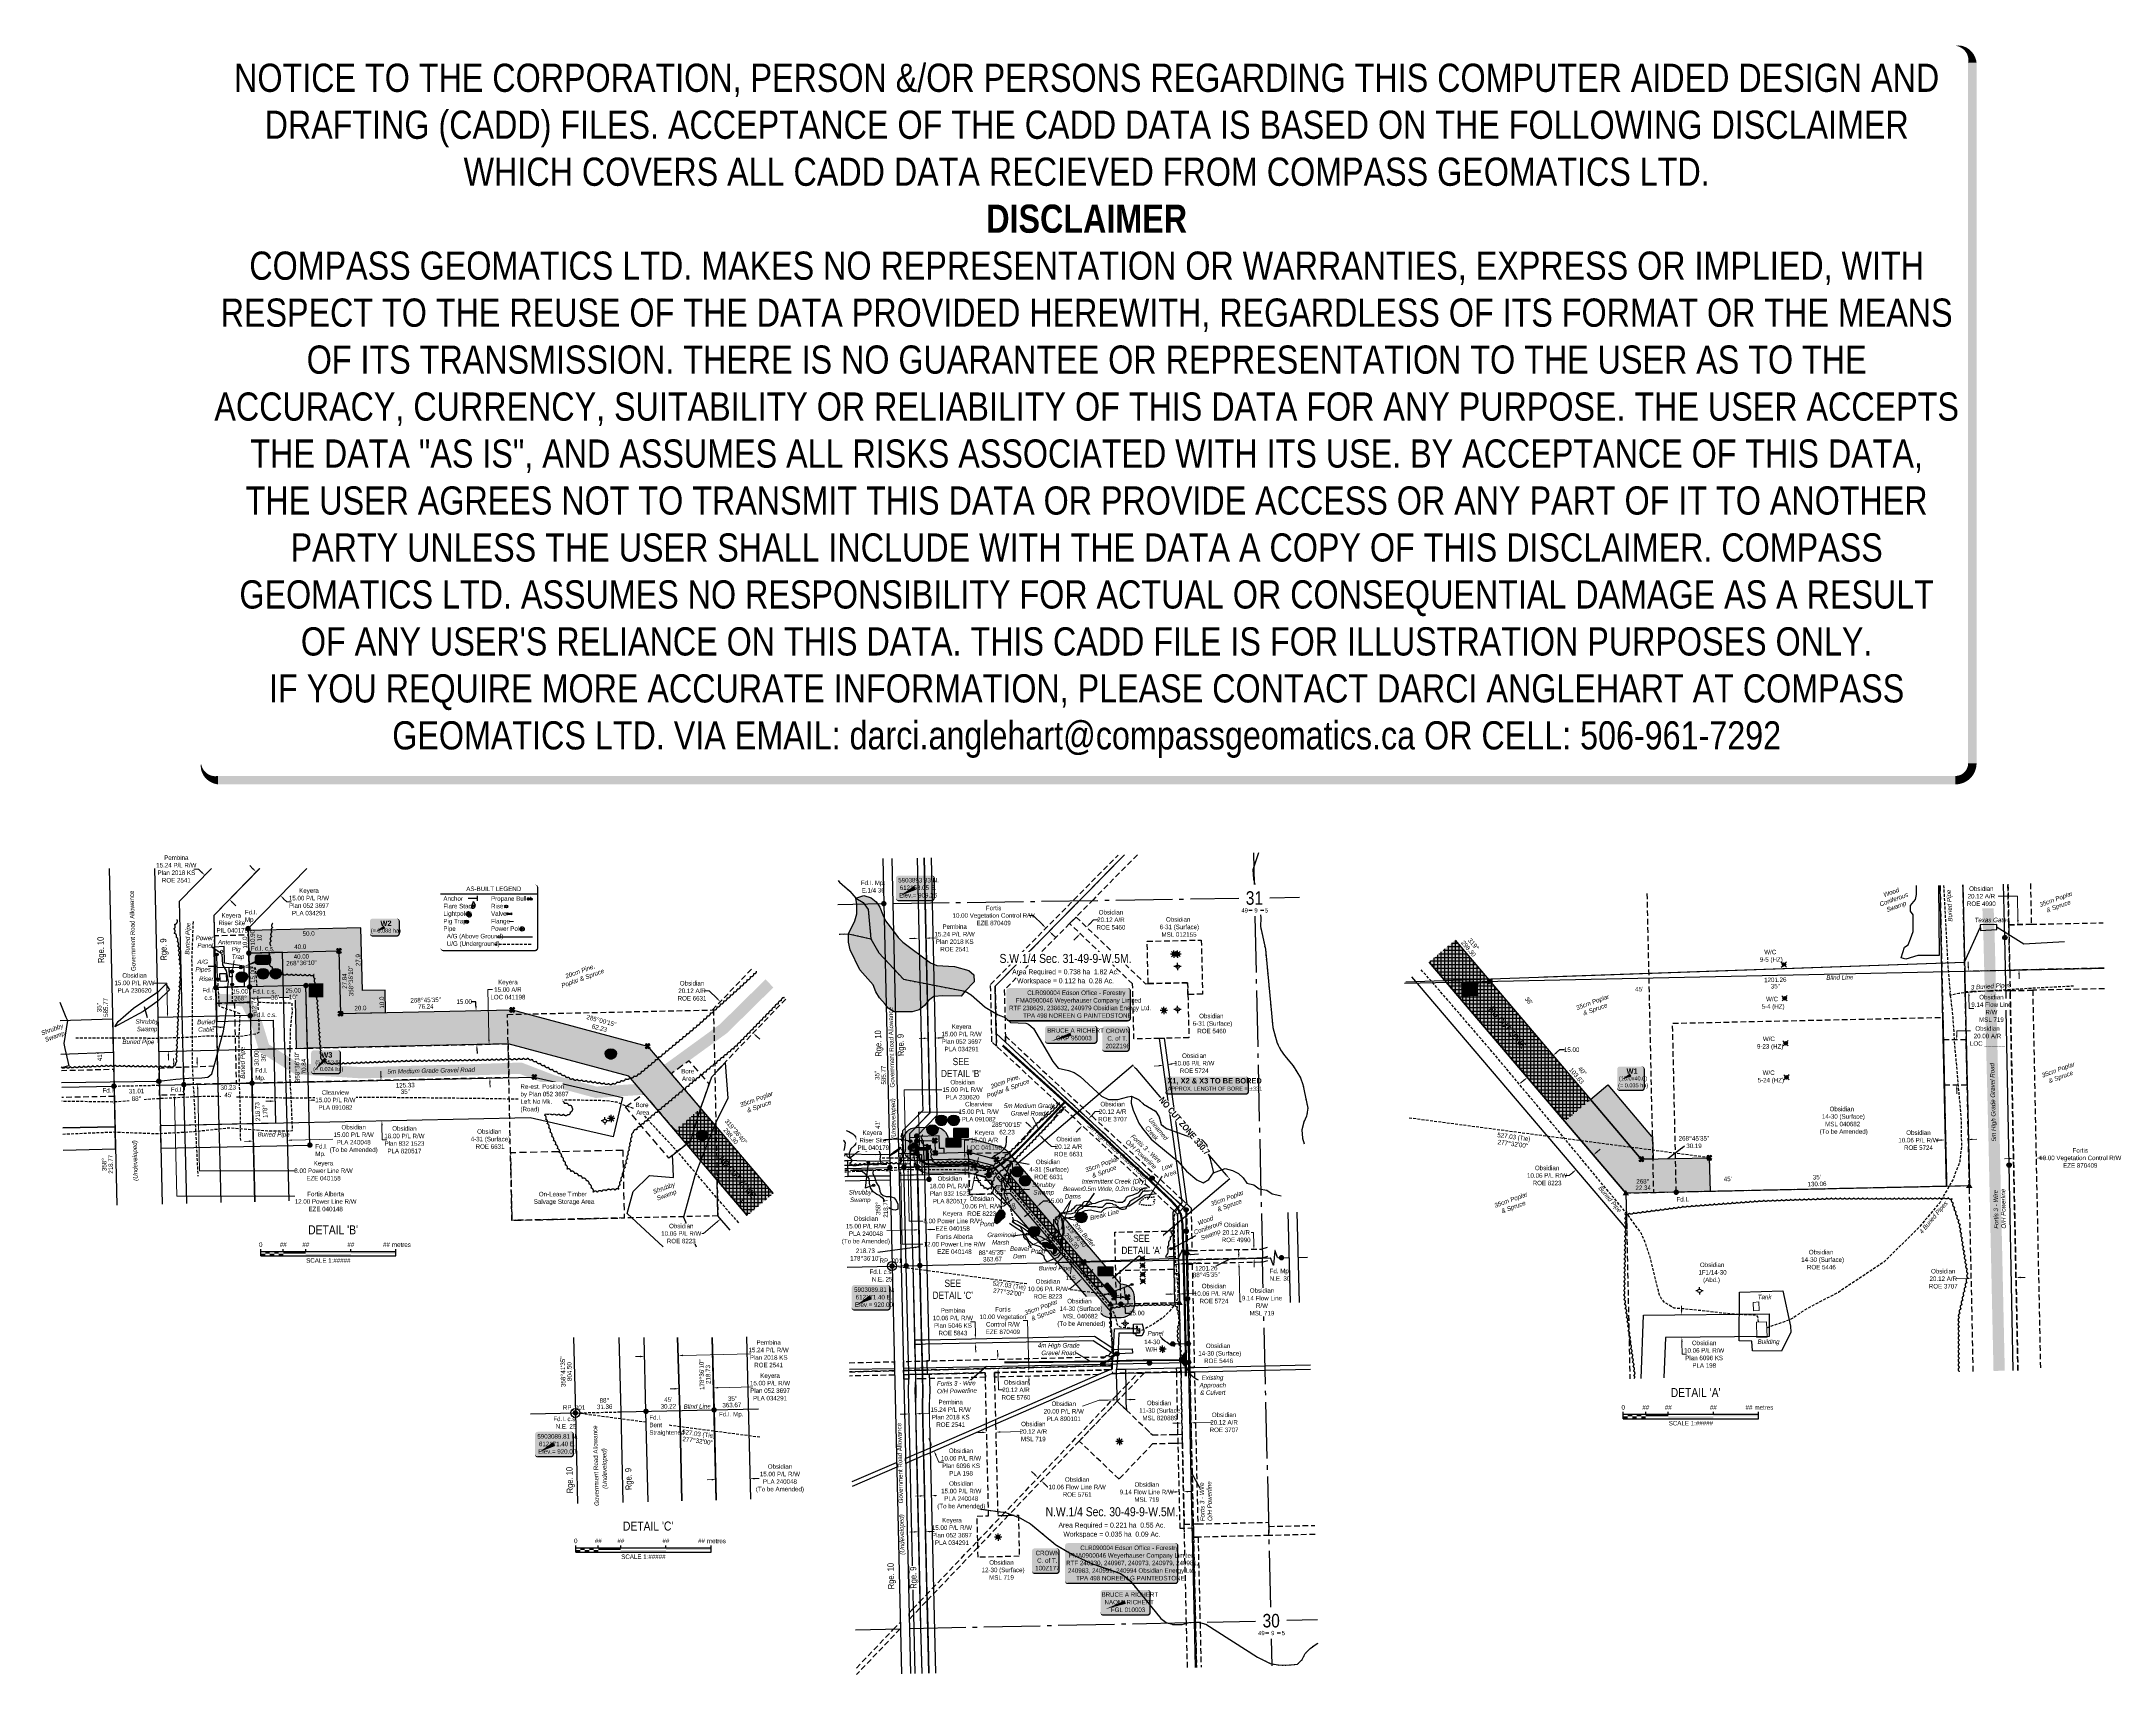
# Model space of a CAD drawing. Extents: x 610284 to 614883, y 5902184 to 5905806.
import ezdxf
from ezdxf.enums import TextEntityAlignment as Align

# ---------------------------------------------------------------- set-up
doc = ezdxf.new("R2010")
doc.units = 0
doc.header["$LTSCALE"] = 5
doc.header["$PDSIZE"] = 0.5
for name, pattern in [('0', [1, 1, 0]), ('foc-ACCESSROAD', [3.75, 2.5, -1.25]), ('foc-FLOWLINE', [3.75, 2.5, -1.25]), ('foc-QUARTERLINE', [33, 25, -3, 2, -3]), ('foc-TIELINE', [1.875, 1.25, -0.625]), ('foc-TOPO', [1, 0.2, -0.8]), ('foc-TRAV', [1.875, 1.25, -0.625]), ('foc-WHEELTRACKS', [2, 0.4, -1.6]), ('HIDDEN2', [4.7625, 3.175, -1.5875]), ('POWERLINE5', [7.8, 2.4, -0.6, 0.6, -0.6, 0.6, -0.6, 2.4]), ('UG_PIPE', [1.875, 1.25, -0.625])]:
    doc.linetypes.add(name, pattern=pattern)
doc.layers.get('Defpoints').update_dxf_attribs({"color": 9})
for name, color, linetype in [('10', 1, 'Continuous'), ('35', 37, 'Continuous'), ('9', 3, 'Continuous'), ('AS-CABLE', 224, 'foc-CABLE'), ('AS-FENCE', 48, 'foc-FENCE'), ('AS-OWNER', 7, 'Continuous'), ('AS-PIPE-AG', 44, 'Continuous'), ('AS-PIPE-UG', 44, 'UG_PIPE'), ('AS-PIPE-UG-T', 44, 'Continuous'), ('AS-POWER', 104, 'foc-POWER'), ('AS-POWER-EXISTING', 72, 'POWERLINE5'), ('AS-POWER-EXISTING-PP', 72, 'Continuous'), ('AS-ROADS', 254, 'Continuous'), ('AS-SYMBOL', 7, 'Continuous'), ('C-AR', 13, 'foc-ACCESSROAD'), ('C-RW', 13, 'Continuous'), ('C-SYMBOL', 7, 'Continuous'), ('C-WS', 13, 'foc-ACCESSROAD'), ('C-WS-S', 13, 'Continuous'), ('CG-NOTES', 7, 'Continuous'), ('D-TXT', 6, 'Continuous'), ('DETAIL-T', 7, 'Continuous'), ('F-AR', 190, 'foc-ACCESSROAD'), ('F-EZE', 190, 'foc-FLOWLINE'), ('F-RW', 190, 'Continuous'), ('F-WS', 190, 'foc-ACCESSROAD'), ('F-WS-S', 190, 'Continuous'), ('FGL', 7, 'Continuous'), ('L-AREAREQUIRED', 7, 'Continuous'), ('L-AREAWORK', 5, 'Continuous'), ('L-BD', 7, 'Continuous'), ('L-BD1', 253, 'Continuous'), ('L-MON', 1, 'Continuous'), ('L-ROAD-T', 7, 'Continuous'), ('L-SEC', 7, 'Continuous'), ('L-SECLBL', 7, 'Continuous'), ('L-SECQ', 8, 'foc-QUARTERLINE'), ('L-TIE', 7, 'foc-TIELINE'), ('L-TRAV', 7, 'foc-TRAV'), ('locations_125c475d-f860-4', 7, 'Continuous'), ('oil_and_gas_wells_pt', 7, 'Continuous'), ('P-BUFFER-H 30m', 51, 'Continuous'), ('P-BUFFER-T', 40, 'Continuous'), ('P-CROSSINGS', 250, 'Continuous'), ('P-PROPOSED', 10, 'Continuous'), ('P-PROPOSED-H', 21, 'Continuous'), ('P-TEMP-BLOCKS', 250, 'Continuous'), ('P-TEMP-BLUE-BORE-H', 131, 'Continuous'), ('P-TEMP-H', 41, 'Continuous'), ('P-TEMP-NO CUT-H', 104, 'Continuous'), ('P-TEMP-NO CUT-T', 143, 'Continuous'), ('P-TEMP_WORKSPACE', 46, 'Continuous'), ('P-TXT', 4, 'Continuous'), ('P-WORKAREA', 113, 'Continuous'), ('P-WORKAREA-H', 111, 'Continuous'), ('T-BUSH', 110, '0'), ('T-BUSH-T', 110, 'Continuous'), ('T-EXISTING TFA', 220, 'HIDDEN2'), ('T-EXISTING TFA-T', 220, 'Continuous'), ('T-LOW-AREA', 48, 'foc-TOPO'), ('T-SLOPE', 48, 'Continuous'), ('T-TIE', 201, 'foc-TIELINE'), ('T-WATER', 160, 'Continuous'), ('T-WATER-H', 133, 'Continuous'), ('T-WATER-P3', 160, 'foc-WHEELTRACKS'), ('T-WATER-T', 170, 'Continuous'), ('WATERCOURSE', 146, 'foc-TIELINE'), ('WETLAND', 143, 'Continuous'), ('WETLAND-T', 146, 'Continuous')]:
    doc.layers.add(name, color=color, linetype=linetype)
for name, color, linetype, lineweight in [('AS-GENERAL', 48, 'Continuous', 18), ('C-AR-T', 13, 'Continuous', 9), ('C-FLOWLINE-T', 13, 'Continuous', 9), ('C-RW-T', 13, 'Continuous', 9), ('C-WS-T', 13, 'Continuous', 9), ('F-AR-T', 190, 'Continuous', 9), ('F-EZE-T', 190, 'Continuous', 9), ('F-RW-T', 190, 'Continuous', 9), ('F-WS-T', 190, 'Continuous', 9), ('P-TEMP-T', 46, 'Continuous', 18), ('T-TEXT', 48, 'Continuous', 18), ('T-TIE-T', 201, 'Continuous', 18)]:
    doc.layers.add(name, color=color, linetype=linetype, lineweight=lineweight)
doc.layers.add('DISCLAIMER', color=7, linetype='Continuous', plot=False)
doc.styles.add('100L', font='ARIALN.TTF', dxfattribs={"height": 11})
doc.styles.add('175L', font='ARIALN.TTF', dxfattribs={"height": 20})
doc.styles.add('80', font='ARIALN.TTF', dxfattribs={"height": 10})
doc.styles.add('80CG', font='ARIALN.TTF', dxfattribs={"height": 10})
doc.styles.add('80L', font='ARIALN.TTF', dxfattribs={"height": 10})
doc.styles.add('80LS', font='ARIALNI.TTF', dxfattribs={"height": 10})
doc.styles.add('BOLD', font='ARIALNB.TTF')
doc.styles.add('Crossing', font='ARIALN.TTF', dxfattribs={"height": 10})
doc.styles.add('foc-LtypeFont', font='ARIALN.TTF', dxfattribs={"height": 7.35})
doc.styles.add('SIMPLEX', font='ARIALN.TTF')
doc.linetypes.add('foc-CABLE', pattern='A,2,-1,["C",foc-LtypeFont,S=0.2,R=0,X=-0.625,Y=-0.75],-1.24,8', length=12.24)
doc.linetypes.add('foc-FENCE', pattern='A,10,-1,["X",foc-LtypeFont,S=0.2,R=0,X=-0.625,Y=-0.75],-1.24', length=12.24)
doc.linetypes.add('foc-POWER', pattern='A,6,-1,["P",foc-LtypeFont,S=0.2,R=0,X=-0.625,Y=-0.75],-1.24,4', length=12.24)
doc.linetypes.add('foc-TOPO-flowdirection-NOLINE', pattern='A,0,[">",foc-LtypeFont,S=0.3,R=0,X=0,Y=-0.945],-20,[">",foc-LtypeFont,S=0.3,R=0,X=0,Y=-0.945],0', length=20)
doc.dimstyles.new('Compass 5 000', dxfattribs={"dimscale": 5, "dimtxt": 9, "dimasz": 2, "dimexe": 0.2, "dimexo": 0.0625, "dimgap": 0.5, "dimtad": 0, "dimtih": 1, "dimtoh": 1, "dimzin": 0, "dimdsep": 46, "dimtxsty": '80CG', "dimcen": 0.1, "dimse1": 1, "dimse2": 1, "dimclrd": 256, "dimclrt": 256, "dimaunit": 1, "dimadec": 4, "dimazin": 0, "dimtfac": 0.06, "dimtofl": 0, "dimtmove": 0, "dimatfit": 1, "dimfxl": 0.2, "dimtolj": 1, "dimtzin": 0, "dimlwd": -1, "dimarcsym": 0})

# ---------------------------------------------------------------- blocks, each defined once
blk = doc.blocks.new('GAS')
h = blk.add_hatch(color=255)
h.dxf.hatch_style = 1
edge = h.paths.add_edge_path()
edge.add_arc((0, 0), 0.9, 0, 360)
for p, q in [((-0.81, 0), (-1.62, 0)), ((-0.57, 0.57), (-1.14, 1.14)), ((0, 0.81), (0, 1.62)), ((0.57, 0.57), (1.14, 1.14)), ((1.62, 0), (0.81, 0)), ((-0.57, -0.57), (-1.14, -1.14)), ((0, -0.81), (0, -1.62)), ((1.14, -1.14), (0.57, -0.57))]:
    blk.add_line(p, q)
blk.add_circle((0, 0), 0.8)
blk = doc.blocks.new('RISER')
h = blk.add_hatch(color=255)
h.dxf.hatch_style = 1
edge = h.paths.add_edge_path()
edge.add_arc((0, 0), 0.7, 0, 360)
blk.add_hatch(color=48).paths.add_polyline_path([(0.58, -0.15), (-0.58, -0.15, 0.774597)])
at = {"color": 48}
blk.add_line((-0.58, -0.15), (0.58, -0.15), dxfattribs=at)
blk.add_circle((0, 0), 0.6, dxfattribs=at)
blk = doc.blocks.new('PIG')
h = blk.add_hatch(color=255)
h.dxf.hatch_style = 1
edge = h.paths.add_edge_path()
edge.add_arc((0, 0), 0.85, 0, 360)
at = {"layer": 'AS-SYMBOL'}
h = blk.add_hatch(color=48, dxfattribs=at)
h.dxf.hatch_style = 1
h.paths.add_polyline_path([(-0.1, 0, 1), (-0.55, 0, 1)])
h = blk.add_hatch(color=48, dxfattribs=at)
h.dxf.hatch_style = 1
h.paths.add_polyline_path([(0.1, 0, 1), (0.55, 0, 1)])
at = {"layer": 'AS-SYMBOL', "color": 48}
for centre, radius in [((0, 0), 0.75), ((-0.33, 0), 0.225), ((0.33, 0), 0.225)]:
    blk.add_circle(centre, radius, dxfattribs=at)
blk = doc.blocks.new('fdia')
at = {"color": 255, "const_width": 1}
blk.add_lwpolyline([(-0.5, 0, 1), (0.5, 0, 1)], format="xyb", close=True, dxfattribs=at)
blk = doc.blocks.new('Fdiaa')
blk.add_blockref('fdia', (0, 0))
blk = doc.blocks.new('fdib')
at = {"color": 1, "const_width": 1.6}
blk.add_lwpolyline([(-0.4, 0, 1), (0.4, 0, 1)], format="xyb", close=True, dxfattribs=at)
at = {"color": 1}
blk.add_circle((0, 0), 0.8, dxfattribs=at)
blk = doc.blocks.new('Fdibb')
blk.add_blockref('fdib', (0, 0))
blk = doc.blocks.new('fdicc')
for name in ['Fdibb', 'Fdiaa']:
    blk.add_blockref(name, (0, 0))
blk = doc.blocks.new('FDI')
blk.add_blockref('fdicc', (0, 0))
blk = doc.blocks.new('POWERPOLE')
h = blk.add_hatch(color=255)
edge = h.paths.add_edge_path()
edge.add_arc((0, 0), 0.96, 0, 360)
at = {"linetype": 'Continuous'}
for p, q in [((0.68, -0.68), (-0.68, 0.68)), ((-0.68, -0.68), (0.68, 0.68))]:
    blk.add_line(p, q, dxfattribs=at)
blk.add_circle((0, 0), 0.96, dxfattribs=at)
blk = doc.blocks.new('L-SECLBL')
at = {"layer": '9', "color": 7}
for p, q in [((-5.1, -27.8), (-12.3, -27.8)), ((20.7, -27.8), (13.5, -27.8))]:
    blk.add_line(p, q, dxfattribs=at)
at = {"layer": '10', "color": 2, "style": 'SIMPLEX'}
blk.add_attdef('SEC', text='', height=30, dxfattribs=at).set_placement((0, 0), align=Align.MIDDLE)
at = {"layer": '10', "color": 5, "style": '80L'}
blk.add_attdef('TWP', text='', height=9.5, dxfattribs=at).set_placement((-14.4, -27.4), align=Align.MIDDLE_RIGHT)
blk.add_attdef('RGE', text='', height=9.5, dxfattribs=at).set_placement((3.6, -27.4), align=Align.MIDDLE_CENTER)
blk.add_attdef('MER', text='', height=9.5, dxfattribs=at).set_placement((23.2, -27.4), align=Align.MIDDLE_LEFT)
blk = doc.blocks.new('*D445')
at = {"layer": 'C-AR-T', "transparency": 16777216}
for p, q in [((612613.8, 5903423.5), (612622.1, 5903432.5)), ((612622.1, 5903432.5), (612632.1, 5903432.5)), ((612586.5, 5903394.1), (612579.7, 5903386.7))]:
    blk.add_line(p, q, dxfattribs=at)
for points in [[(612612.5, 5903424.6), (612615, 5903422.4), (612607, 5903416.2)], [(612585.3, 5903395.2), (612587.7, 5903392.9), (612593.3, 5903401.4)]]:
    blk.add_solid(points, dxfattribs=at)
at = {"layer": 'C-AR-T', "transparency": 16777216, "insert": (612660.6, 5903432.5), "char_height": 10, "attachment_point": 5, "style": '80CG'}
blk.add_mtext('\\A1;Obsidian\\P20.12 A/R\\PROE 3707', dxfattribs=at)
blk = doc.blocks.new('*D446')
at = {"layer": 'C-AR-T', "transparency": 16777216}
for p, q in [((612609.7, 5903849), (612618.3, 5903858)), ((612618.3, 5903858), (612628.3, 5903858)), ((612581.9, 5903820.1), (612574.9, 5903812.8))]:
    blk.add_line(p, q, dxfattribs=at)
for points in [[(612580.7, 5903821.2), (612583.1, 5903818.9), (612588.8, 5903827.3)], [(612608.5, 5903850.2), (612610.9, 5903847.9), (612602.7, 5903841.8)]]:
    blk.add_solid(points, dxfattribs=at)
at = {"layer": 'C-AR-T', "transparency": 16777216, "insert": (612656.8, 5903858), "char_height": 10, "attachment_point": 5, "style": '80CG'}
blk.add_mtext('\\A1;Obsidian\\P20.12 A/R\\PROE 5460', dxfattribs=at)
blk = doc.blocks.new('*D447')
at = {"layer": 'C-AR-T', "transparency": 16777216}
for p, q in [((612763, 5903534.4), (612753.1, 5903533)), ((612792.7, 5903538.5), (612802.6, 5903539.8))]:
    blk.add_line(p, q, dxfattribs=at)
for points in [[(612762.8, 5903536), (612763.3, 5903532.7), (612772.9, 5903535.8)], [(612792.5, 5903540.1), (612792.9, 5903536.8), (612782.8, 5903537.1)]]:
    blk.add_solid(points, dxfattribs=at)
at = {"layer": 'C-AR-T', "transparency": 16777216, "insert": (612841.7, 5903539.8), "char_height": 10, "attachment_point": 5, "style": '80CG'}
blk.add_mtext('\\A1;Obsidian\\P10.06 P/L R/W\\PROE 5724', dxfattribs=at)
blk = doc.blocks.new('*D448')
at = {"layer": 'C-AR-T', "transparency": 16777216}
for p, q in [((612475.5, 5903402.3), (612468.3, 5903409.2)), ((612504.5, 5903374.5), (612525.1, 5903354.9)), ((612525.1, 5903354.9), (612535.1, 5903354.9))]:
    blk.add_line(p, q, dxfattribs=at)
for points in [[(612476.7, 5903403.5), (612474.4, 5903401.1), (612482.7, 5903395.3)], [(612505.7, 5903375.7), (612503.4, 5903373.3), (612497.3, 5903381.4)]]:
    blk.add_solid(points, dxfattribs=at)
at = {"layer": 'C-AR-T', "transparency": 16777216, "insert": (612562.8, 5903354.9), "char_height": 10, "attachment_point": 5, "style": '80CG'}
blk.add_mtext('\\A1;Obsidian\\P20.12 A/R\\PROE 6631', dxfattribs=at)
blk = doc.blocks.new('*D449')
at = {"layer": 'C-AR-T', "transparency": 16777216}
for p, q in [((612405.8, 5902893.2), (612405.6, 5902903.2)), ((612406.8, 5902853.1), (612407.6, 5902815.2)), ((612407.6, 5902815.2), (612417.6, 5902815.2))]:
    blk.add_line(p, q, dxfattribs=at)
for points in [[(612407.5, 5902893.2), (612404.1, 5902893.1), (612406, 5902883.2)], [(612408.4, 5902853.1), (612405.1, 5902853), (612406.5, 5902863.1)]]:
    blk.add_solid(points, dxfattribs=at)
at = {"layer": 'C-AR-T', "transparency": 16777216, "insert": (612446.2, 5902815.2), "char_height": 10, "attachment_point": 5, "style": '80CG'}
blk.add_mtext('\\A1;Obsidian\\P20.12 A/R\\PROE 5760', dxfattribs=at)
blk = doc.blocks.new('*D450')
at = {"layer": 'C-AR-T', "transparency": 16777216}
for p, q in [((612411.4, 5902721.8), (612457, 5902722.9)), ((612371.2, 5902720.9), (612361.2, 5902720.7))]:
    blk.add_line(p, q, dxfattribs=at)
for points in [[(612371.2, 5902722.6), (612371.3, 5902719.2), (612381.2, 5902721.1)], [(612411.3, 5902723.5), (612411.4, 5902720.2), (612401.4, 5902721.6)]]:
    blk.add_solid(points, dxfattribs=at)
at = {"layer": 'C-AR-T', "transparency": 16777216, "insert": (612484.7, 5902722.9), "char_height": 10, "attachment_point": 5, "style": '80CG'}
blk.add_mtext('\\A1;Obsidian\\P20.12 A/R\\PMSL 719', dxfattribs=at)
blk = doc.blocks.new('*D451')
at = {"layer": 'C-AR-T', "transparency": 16777216}
for p, q in [((612788.3, 5903027.7), (612778.3, 5903027.5)), ((612818.4, 5903028.3), (612846.3, 5903028.9))]:
    blk.add_line(p, q, dxfattribs=at)
for points in [[(612788.3, 5903029.4), (612788.3, 5903026), (612798.3, 5903027.9)], [(612818.3, 5903030), (612818.4, 5903026.6), (612808.4, 5903028.1)]]:
    blk.add_solid(points, dxfattribs=at)
at = {"layer": 'C-AR-T', "transparency": 16777216, "insert": (612885.4, 5903028.9), "char_height": 10, "attachment_point": 5, "style": '80CG'}
blk.add_mtext('\\A1;Obsidian\\P10.06 P/L R/W\\PROE 5724', dxfattribs=at)
blk = doc.blocks.new('*D452')
at = {"layer": 'C-FLOWLINE-T', "transparency": 16777216}
for p, q in [((612798.5, 5902588.9), (612788.5, 5902588.7)), ((612827.7, 5902589.6), (612837.7, 5902589.9))]:
    blk.add_line(p, q, dxfattribs=at)
for points in [[(612798.5, 5902590.6), (612798.6, 5902587.3), (612808.5, 5902589.2)], [(612827.7, 5902591.3), (612827.8, 5902588), (612817.7, 5902589.4)]]:
    blk.add_solid(points, dxfattribs=at)
at = {"layer": 'C-FLOWLINE-T', "transparency": 16777216, "insert": (612736.3, 5902588.7), "char_height": 10, "attachment_point": 5, "style": '80CG'}
blk.add_mtext('\\A1;Obsidian\\P9.14 Flow Line R/W\\PMSL 719', dxfattribs=at)
blk = doc.blocks.new('*D453')
at = {"layer": 'C-RW-T', "transparency": 16777216}
for p, q in [((612360.9, 5903321), (612362.9, 5903330.8)), ((612353.4, 5903283.7), (612348.4, 5903259)), ((612348.4, 5903259), (612338.4, 5903259))]:
    blk.add_line(p, q, dxfattribs=at)
for points in [[(612359.3, 5903321.3), (612362.6, 5903320.7), (612359, 5903311.2)], [(612351.8, 5903284), (612355, 5903283.4), (612355.4, 5903293.5)]]:
    blk.add_solid(points, dxfattribs=at)
at = {"layer": 'C-RW-T', "transparency": 16777216, "insert": (612299.3, 5903259), "char_height": 10, "attachment_point": 5, "style": '80CG'}
blk.add_mtext('\\A1;Obsidian\\P18.00 P/L R/W\\PPlan 832 1523\\PPLA 820517', dxfattribs=at)
blk = doc.blocks.new('*D454')
at = {"layer": 'C-RW-T', "transparency": 16777216}
for p, q in [((612434.4, 5903235.4), (612419.4, 5903222.7)), ((612457.3, 5903254.9), (612465, 5903261.4)), ((612419.4, 5903222.7), (612409.4, 5903222.7))]:
    blk.add_line(p, q, dxfattribs=at)
for points in [[(612433.3, 5903236.7), (612435.5, 5903234.2), (612442, 5903241.9)], [(612456.3, 5903256.2), (612458.4, 5903253.6), (612449.7, 5903248.4)]]:
    blk.add_solid(points, dxfattribs=at)
at = {"layer": 'C-RW-T', "transparency": 16777216, "insert": (612370.3, 5903222.7), "char_height": 10, "attachment_point": 5, "style": '80CG'}
blk.add_mtext('\\A1;Obsidian\\P10.06 P/L R/W\\PROE 8223', dxfattribs=at)
blk = doc.blocks.new('*D455')
at = {"layer": 'C-RW-T', "transparency": 16777216}
for p, q in [((612256.7, 5902698), (612252.7, 5902707.2)), ((612268.6, 5902670.5), (612275.3, 5902655.2)), ((612275.3, 5902655.2), (612285.3, 5902655.2))]:
    blk.add_line(p, q, dxfattribs=at)
for points in [[(612258.2, 5902698.7), (612255.1, 5902697.4), (612260.7, 5902688.9)], [(612270.2, 5902671.1), (612267.1, 5902669.8), (612264.7, 5902679.6)]]:
    blk.add_solid(points, dxfattribs=at)
at = {"layer": 'C-RW-T', "transparency": 16777216, "insert": (612324.4, 5902655.2), "char_height": 10, "attachment_point": 5, "style": '80CG'}
blk.add_mtext('\\A1;Obsidian\\P10.06 P/L R/W\\PPlan 6096 KS\\PPLA 198', dxfattribs=at)
blk = doc.blocks.new('*D456')
at = {"layer": 'F-AR-T', "transparency": 16777216}
for p, q in [((612341.9, 5903369.5), (612331.9, 5903369.5)), ((612331.9, 5903369.5), (612332.4, 5903347)), ((612332.6, 5903337), (612332.4, 5903347)), ((612333.4, 5903302), (612333.6, 5903292))]:
    blk.add_line(p, q, dxfattribs=at)
for points in [[(612334.3, 5903337.1), (612330.9, 5903337), (612332.8, 5903327)], [(612335.1, 5903302.1), (612331.7, 5903302), (612333.2, 5903312)]]:
    blk.add_solid(points, dxfattribs=at)
at = {"layer": 'F-AR-T', "transparency": 16777216, "insert": (612376.2, 5903369.5), "char_height": 10, "attachment_point": 5, "style": '80CG'}
blk.add_mtext('\\A1;Keyera\\P15.00 A/R\\PLOC 041198', dxfattribs=at)
blk = doc.blocks.new('*D457')
at = {"layer": 'F-EZE-T', "transparency": 16777216}
for p, q in [((612484.5, 5903867.5), (612474.5, 5903867.5)), ((612505.8, 5903846.5), (612484.5, 5903867.5)), ((612527.1, 5903825.5), (612534.3, 5903818.5))]:
    blk.add_line(p, q, dxfattribs=at)
for points in [[(612506.9, 5903847.7), (612504.6, 5903845.4), (612512.9, 5903839.5)], [(612528.3, 5903826.7), (612526, 5903824.3), (612520, 5903832.5)]]:
    blk.add_solid(points, dxfattribs=at)
at = {"layer": 'F-EZE-T', "transparency": 16777216, "insert": (612396.6, 5903867.5), "char_height": 10, "attachment_point": 5, "style": '80CG'}
blk.add_mtext('\\A1;Fortis\\P10.00 Vegetation Control R/W\\PEZE 870409', dxfattribs=at)
blk = doc.blocks.new('*D458')
at = {"layer": 'F-EZE-T', "transparency": 16777216}
for p, q in [((612472, 5902969), (612462, 5902969)), ((612474.4, 5902865.5), (612472, 5902969)), ((612475.1, 5902835.5), (612475.4, 5902825.5))]:
    blk.add_line(p, q, dxfattribs=at)
for points in [[(612476.1, 5902865.6), (612472.8, 5902865.5), (612474.7, 5902855.5)], [(612476.8, 5902835.6), (612473.5, 5902835.5), (612474.9, 5902845.5)]]:
    blk.add_solid(points, dxfattribs=at)
at = {"layer": 'F-EZE-T', "transparency": 16777216, "insert": (612417.2, 5902969), "char_height": 10, "attachment_point": 5, "style": '80CG'}
blk.add_mtext('\\A1;Fortis\\P10.00 Vegetation \\PControl R/W\\PEZE 870409', dxfattribs=at)
blk = doc.blocks.new('*D459')
at = {"layer": 'F-RW-T', "transparency": 16777216}
for p, q in [((612276.5, 5903596), (612286.5, 5903596.2)), ((612241.7, 5903595.2), (612231.7, 5903595))]:
    blk.add_line(p, q, dxfattribs=at)
for points in [[(612241.7, 5903596.8), (612241.8, 5903593.5), (612251.7, 5903595.4)], [(612276.4, 5903597.6), (612276.5, 5903594.3), (612266.5, 5903595.7)]]:
    blk.add_solid(points, dxfattribs=at)
at = {"layer": 'F-RW-T', "transparency": 16777216, "insert": (612325.6, 5903596.2), "char_height": 10, "attachment_point": 5, "style": '80CG'}
blk.add_mtext('\\A1;Keyera\\P15.00 P/L R/W\\PPlan 052 3697\\PPLA 034291', dxfattribs=at)
blk = doc.blocks.new('*D460')
at = {"layer": 'F-RW-T', "transparency": 16777216}
for p, q in [((612219.8, 5903816.6), (612209.8, 5903816.4)), ((612255, 5903817.4), (612271.1, 5903817.8))]:
    blk.add_line(p, q, dxfattribs=at)
for points in [[(612219.8, 5903818.3), (612219.8, 5903815), (612229.8, 5903816.9)], [(612255, 5903819.1), (612255.1, 5903815.8), (612245, 5903817.2)]]:
    blk.add_solid(points, dxfattribs=at)
at = {"layer": 'F-RW-T', "transparency": 16777216, "insert": (612310.2, 5903817.8), "char_height": 10, "attachment_point": 5, "style": '80CG'}
blk.add_mtext('\\A1;Pembina\\P15.24 P/L R/W\\PPlan 2018 KS\\PROE 2541', dxfattribs=at)
blk = doc.blocks.new('*D461')
at = {"layer": 'F-RW-T', "transparency": 16777216}
for p, q in [((612355.5, 5902966.3), (612345.5, 5902966.3)), ((612356.1, 5902938.8), (612355.5, 5902966.3)), ((612356.7, 5902908.7), (612356.9, 5902898.7))]:
    blk.add_line(p, q, dxfattribs=at)
for points in [[(612357.7, 5902938.8), (612354.4, 5902938.8), (612356.3, 5902928.8)], [(612358.3, 5902908.8), (612355, 5902908.7), (612356.5, 5902918.7)]]:
    blk.add_solid(points, dxfattribs=at)
at = {"layer": 'F-RW-T', "transparency": 16777216, "insert": (612306.4, 5902966.3), "char_height": 10, "attachment_point": 5, "style": '80CG'}
blk.add_mtext('\\A1;Pembina\\P10.06 P/L R/W\\PPlan 5046 KS\\PROE 5843', dxfattribs=at)
blk = doc.blocks.new('*D462')
at = {"layer": 'F-RW-T', "transparency": 16777216}
for p, q in [((612220.4, 5902500.2), (612210.4, 5902500)), ((612255.1, 5902501.1), (612265.1, 5902501.3))]:
    blk.add_line(p, q, dxfattribs=at)
for points in [[(612220.3, 5902501.9), (612220.4, 5902498.6), (612230.4, 5902500.5)], [(612255.1, 5902502.7), (612255.2, 5902499.4), (612245.1, 5902500.8)]]:
    blk.add_solid(points, dxfattribs=at)
at = {"layer": 'F-RW-T', "transparency": 16777216, "insert": (612304.2, 5902501.3), "char_height": 10, "attachment_point": 5, "style": '80CG'}
blk.add_mtext('\\A1;Keyera\\P15.00 P/L R/W\\PPlan 052 3697\\PPLA 034291', dxfattribs=at)
blk = doc.blocks.new('*U439')
h = blk.add_hatch(color=255)
edge = h.paths.add_edge_path()
edge.add_line((-24, -28.5), (24, -28.5))
edge.add_arc((24, -22.5), 6, 270, 360)
edge.add_line((30, -22.5), (30, 21))
edge.add_arc((24, 21), 6, 0, 90)
edge.add_line((24, 27), (-24, 27))
edge.add_arc((-24, 21), 6, 90, 180)
edge.add_line((-30, 21), (-30, -22.5))
edge.add_arc((-24, -22.5), 6, 180, 270)
at = {"color": 14, "flags": 128}
blk.add_lwpolyline([(-24, -28.5, 3, 3, 0), (24, -28.5, 3, 3, 0.414214), (30, -22.5, 3, 3, 0), (30, 21, 3, 0, 0.414214), (24, 27, 0, 0, 0), (-24, 27, 0, 0, 0.414214), (-30, 21, 0, 0, 0), (-30, -22.5, 0, 3, 0.414214)], format="xyseb", close=True, dxfattribs=at)
at = {"color": 14, "style": '80'}
blk.add_attdef('ENTER_TEXT_001', (-26.8, -4.9), '', height=10, dxfattribs=at)
blk = doc.blocks.new('GABD')
for p, q in [((-0.81, 0), (-1.62, 0)), ((0, 0.81), (0, 1.62)), ((1.62, 0), (0.81, 0)), ((0, -0.81), (0, -1.62))]:
    blk.add_line(p, q)
blk.add_circle((0, 0), 0.8)
blk = doc.blocks.new('linebrk')
blk.add_lwpolyline([(0, 0.00175, -0.346152), (-0.00019, 0.0015), (-0.00314, 0.00055, 0.772575), (-0.00312, 0.00036), (0.00312, -0.00036, -0.772575), (0.00314, -0.00055), (0.00019, -0.0015, 0.346152), (0, -0.00175)], format="xyb")
blk = doc.blocks.new('*D463')
at = {"layer": 'C-RW-T', "transparency": 16777216}
for p, q in [((612586.5, 5903056.6), (612566, 5903039.2)), ((612609.4, 5903076), (612617, 5903082.5)), ((612566, 5903039.2), (612556, 5903039.2))]:
    blk.add_line(p, q, dxfattribs=at)
for points in [[(612585.4, 5903057.9), (612587.6, 5903055.3), (612594.1, 5903063.1)], [(612608.3, 5903077.3), (612610.5, 5903074.8), (612601.8, 5903069.6)]]:
    blk.add_solid(points, dxfattribs=at)
at = {"layer": 'C-RW-T', "transparency": 16777216, "insert": (612516.9, 5903039.2), "char_height": 10, "attachment_point": 5, "style": '80CG', "bg_fill": 3, "box_fill_scale": 1.1, "bg_fill_color": 256, "bg_fill_true_color": 13158600, "bg_fill_transparency": 0}
blk.add_mtext('\\A1;Obsidian\\P10.06 P/L R/W\\PROE 8223', dxfattribs=at)
blk = doc.blocks.new('*U440')
h = blk.add_hatch(color=59)
edge = h.paths.add_edge_path()
edge.add_line((-51.5, -20), (51.5, -20))
edge.add_arc((51.5, -14), 6, 270, 360)
edge.add_line((57.5, -14), (57.5, 12.5))
edge.add_arc((51.5, 12.5), 6, 0, 90)
edge.add_line((51.5, 18.5), (-51.5, 18.5))
edge.add_arc((-51.5, 12.5), 6, 90, 180)
edge.add_line((-57.5, 12.5), (-57.5, -14))
edge.add_arc((-51.5, -14), 6, 180, 270)
at = {"color": 1, "flags": 128}
blk.add_lwpolyline([(-51.5, -20, 3, 3, 0), (51.5, -20, 3, 3, 0.414214), (57.5, -14, 3, 3, 0), (57.5, 12.5, 3, 0, 0.414214), (51.5, 18.5, 0, 0, 0), (-51.5, 18.5, 0, 0, 0.414214), (-57.5, 12.5, 0, 0, 0), (-57.5, -14, 0, 3, 0.414214)], format="xyseb", close=True, dxfattribs=at)
blk.add_lwpolyline([(-44.2, -15.3, 0, 7.5, 0), (0, 0, 0, 0, 0)], format="xyseb", dxfattribs=at)
at = {"color": 1, "style": '80'}
blk.add_attdef('ENTER_TEXT_001', (-36, -5), '', height=10, dxfattribs=at)
blk = doc.blocks.new('*U441')
h = blk.add_hatch(color=254)
edge = h.paths.add_edge_path()
edge.add_line((-36.5, -28.5), (36.5, -28.5))
edge.add_arc((36.5, -22.5), 6, 270, 360)
edge.add_line((42.5, -22.5), (42.5, 21))
edge.add_arc((36.5, 21), 6, 0, 90)
edge.add_line((36.5, 27), (-36.5, 27))
edge.add_arc((-36.5, 21), 6, 90, 180)
edge.add_line((-42.5, 21), (-42.5, -22.5))
edge.add_arc((-36.5, -22.5), 6, 180, 270)
at = {"color": 1, "flags": 128}
blk.add_lwpolyline([(-36.5, -28.5, 3, 3, 0), (36.5, -28.5, 3, 3, 0.414214), (42.5, -22.5, 3, 3, 0), (42.5, 21, 3, 0, 0.414214), (36.5, 27, 0, 0, 0), (-36.5, 27, 0, 0, 0.414214), (-42.5, 21, 0, 0, 0), (-42.5, -22.5, 0, 3, 0.414214)], format="xyseb", close=True, dxfattribs=at)
blk.add_lwpolyline([(-32.5, -17.6, 0, 10, 0), (0, 0, 5, 5, 0)], format="xyseb", dxfattribs=at)
at = {"color": 1, "style": '80'}
blk.add_attdef('ENTER_TEXT_001', (-36, -5), '', height=10, dxfattribs=at)
blk = doc.blocks.new('*D464')
at = {"layer": 'C-RW-T', "transparency": 16777216}
for p, q in [((612233.5, 5902580), (612223.5, 5902579.8)), ((612268.5, 5902580.8), (612278.5, 5902581.1))]:
    blk.add_line(p, q, dxfattribs=at)
for points in [[(612233.5, 5902581.7), (612233.5, 5902578.4), (612243.5, 5902580.3)], [(612268.4, 5902582.5), (612268.5, 5902579.2), (612258.5, 5902580.6)]]:
    blk.add_solid(points, dxfattribs=at)
at = {"layer": 'C-RW-T', "transparency": 16777216, "insert": (612324.9, 5902581.1), "char_height": 10, "attachment_point": 5, "style": '80CG', "bg_fill": 3, "box_fill_scale": 1.1, "bg_fill_color": 256, "bg_fill_true_color": 13158600, "bg_fill_transparency": 0}
blk.add_mtext('\\A1;Obsidian\\P15.00 P/L R/W\\PPLA 240048\\P(To be Amended)', dxfattribs=at)
blk = doc.blocks.new('*D465')
at = {"layer": 'C-RW-T', "transparency": 16777216}
for p, q in [((612221, 5903170.2), (612159.7, 5903168.7)), ((612256.2, 5903171), (612266.2, 5903171.3))]:
    blk.add_line(p, q, dxfattribs=at)
for points in [[(612221, 5903171.8), (612221, 5903168.5), (612231, 5903170.4)], [(612256.1, 5903172.7), (612256.2, 5903169.4), (612246.2, 5903170.8)]]:
    blk.add_solid(points, dxfattribs=at)
at = {"layer": 'C-RW-T', "transparency": 16777216, "insert": (612113.3, 5903168.7), "char_height": 10, "attachment_point": 5, "style": '80CG'}
blk.add_mtext('\\A1;Obsidian\\P15.00 P/L R/W\\PPLA 240048\\P(To be Amended)', dxfattribs=at)
blk = doc.blocks.new('*D466')
at = {"layer": 'C-FLOWLINE-T', "transparency": 16777216}
for p, q in [((612940.3, 5903116.4), (612940.1, 5903126.4)), ((612941, 5903087.3), (612942.6, 5903010.5)), ((612942.6, 5903010.5), (612952.6, 5903010.5))]:
    blk.add_line(p, q, dxfattribs=at)
for points in [[(612942, 5903116.5), (612938.7, 5903116.4), (612940.6, 5903106.5)], [(612942.6, 5903087.3), (612939.3, 5903087.3), (612940.8, 5903097.3)]]:
    blk.add_solid(points, dxfattribs=at)
at = {"layer": 'C-FLOWLINE-T', "transparency": 16777216, "insert": (612991.9, 5903010.5), "char_height": 10, "attachment_point": 5, "style": '80CG', "bg_fill": 3, "box_fill_scale": 1.1, "bg_fill_color": 256, "bg_fill_true_color": 13158600, "bg_fill_transparency": 0}
blk.add_mtext('\\A1;Obsidian\\P9.14 Flow Line\\PR/W\\PMSL 719', dxfattribs=at)
blk = doc.blocks.new('*D467')
at = {"layer": 'C-AR-T', "transparency": 16777216}
for p, q in [((612804.2, 5902741.5), (612794.2, 5902741.3)), ((612844.3, 5902742.4), (612879.3, 5902743.2))]:
    blk.add_line(p, q, dxfattribs=at)
for points in [[(612804.1, 5902743.2), (612804.2, 5902739.8), (612814.2, 5902741.7)], [(612844.3, 5902744.1), (612844.3, 5902740.8), (612834.3, 5902742.2)]]:
    blk.add_solid(points, dxfattribs=at)
at = {"layer": 'C-AR-T', "transparency": 16777216, "insert": (612907.8, 5902743.2), "char_height": 10, "attachment_point": 5, "style": '80CG'}
blk.add_mtext('\\A1;Obsidian\\P20.12 A/R\\PROE 3707', dxfattribs=at)
blk = doc.blocks.new('*D468')
at = {"layer": 'C-AR-T', "transparency": 16777216}
for p, q in [((612487.9, 5902627.4), (612480.7, 5902634.3)), ((612509.7, 5902606.7), (612516.9, 5902599.8)), ((612516.9, 5902599.8), (612526.9, 5902599.8))]:
    blk.add_line(p, q, dxfattribs=at)
for points in [[(612489.1, 5902628.6), (612486.8, 5902626.2), (612495.1, 5902620.5)], [(612510.8, 5902607.9), (612508.5, 5902605.5), (612502.4, 5902613.6)]]:
    blk.add_solid(points, dxfattribs=at)
at = {"layer": 'C-AR-T', "transparency": 16777216, "insert": (612581.9, 5902599.8), "char_height": 10, "attachment_point": 5, "style": '80CG', "bg_fill": 3, "box_fill_scale": 1.1, "bg_fill_color": 256, "bg_fill_true_color": 13158600, "bg_fill_transparency": 0}
blk.add_mtext('\\A1;Obsidian\\P10.06 Flow Line R/W\\PROE 5761', dxfattribs=at)
blk = doc.blocks.new('*U442')
h = blk.add_hatch(color=255)
edge = h.paths.add_edge_path()
edge.add_line((-131.5, -37), (131.5, -37))
edge.add_arc((131.5, -31), 6, 270, 360)
edge.add_line((137.5, -31), (137.5, 29.5))
edge.add_arc((131.5, 29.5), 6, 0, 90)
edge.add_line((131.5, 35.5), (-131.5, 35.5))
edge.add_arc((-131.5, 29.5), 6, 90, 180)
edge.add_line((-137.5, 29.5), (-137.5, -31))
edge.add_arc((-131.5, -31), 6, 180, 270)
at = {"color": 44, "flags": 128}
blk.add_lwpolyline([(-131.5, -37, 3, 3, 0), (131.5, -37, 3, 3, 0.414214), (137.5, -31, 3, 3, 0), (137.5, 29.5, 3, 0, 0.414214), (131.5, 35.5, 0, 0, 0), (-131.5, 35.5, 0, 0, 0.414214), (-137.5, 29.5, 0, 0, 0), (-137.5, -31, 0, 3, 0.414214)], format="xyseb", close=True, dxfattribs=at)
at = {"color": 44, "style": '80'}
blk.add_attdef('ENTER_TEXT_001', (-36, -5), '', height=10, dxfattribs=at)
blk = doc.blocks.new('*U443')
h = blk.add_hatch(color=59)
edge = h.paths.add_edge_path()
edge.add_line((-49, -28.5), (49, -28.5))
edge.add_arc((49, -22.5), 6, 270, 360)
edge.add_line((55, -22.5), (55, 21))
edge.add_arc((49, 21), 6, 0, 90)
edge.add_line((49, 27), (-49, 27))
edge.add_arc((-49, 21), 6, 90, 180)
edge.add_line((-55, 21), (-55, -22.5))
edge.add_arc((-49, -22.5), 6, 180, 270)
at = {"color": 1, "flags": 128}
blk.add_lwpolyline([(-49, -28.5, 3, 3, 0), (49, -28.5, 3, 3, 0.414214), (55, -22.5, 3, 3, 0), (55, 21, 3, 0, 0.414214), (49, 27, 0, 0, 0), (-49, 27, 0, 0, 0.414214), (-55, 21, 0, 0, 0), (-55, -22.5, 0, 3, 0.414214)], format="xyseb", close=True, dxfattribs=at)
blk.add_lwpolyline([(-44.2, -15.3, 0, 7.5, 0), (0, 0, 0, 0, 0)], format="xyseb", dxfattribs=at)
at = {"color": 1, "style": '80'}
blk.add_attdef('ENTER_TEXT_001', (-36, -5), '', height=10, dxfattribs=at)
blk = doc.blocks.new('*U444')
h = blk.add_hatch(color=255)
edge = h.paths.add_edge_path()
edge.add_line((-119, -45.5), (119, -45.5))
edge.add_arc((119, -39.5), 6, 270, 360)
edge.add_line((125, -39.5), (125, 38))
edge.add_arc((119, 38), 6, 0, 90)
edge.add_line((119, 44), (-119, 44))
edge.add_arc((-119, 38), 6, 90, 180)
edge.add_line((-125, 38), (-125, -39.5))
edge.add_arc((-119, -39.5), 6, 180, 270)
at = {"color": 44, "flags": 128}
blk.add_lwpolyline([(-119, -45.5, 3, 3, 0), (119, -45.5, 3, 3, 0.414214), (125, -39.5, 3, 3, 0), (125, 38, 3, 0, 0.414214), (119, 44, 0, 0, 0), (-119, 44, 0, 0, 0.414214), (-125, 38, 0, 0, 0), (-125, -39.5, 0, 3, 0.414214)], format="xyseb", close=True, dxfattribs=at)
at = {"color": 44, "style": '80'}
blk.add_attdef('ENTER_TEXT_001', (-36, -5), '', height=10, dxfattribs=at)
blk = doc.blocks.new('*D469')
at = {"layer": 'C-AR-T', "transparency": 16777216}
for p, q in [((612973.2, 5903164.6), (612963.2, 5903164.6)), ((612973.8, 5903136.7), (612973.2, 5903164.6)), ((612974.7, 5903097.2), (612974.9, 5903087.2))]:
    blk.add_line(p, q, dxfattribs=at)
for points in [[(612975.5, 5903136.8), (612972.2, 5903136.7), (612974.1, 5903126.7)], [(612976.4, 5903097.2), (612973, 5903097.2), (612974.5, 5903107.2)]]:
    blk.add_solid(points, dxfattribs=at)
at = {"layer": 'C-AR-T', "transparency": 16777216, "insert": (612934.7, 5903164.6), "char_height": 10, "attachment_point": 5, "style": '80CG', "bg_fill": 3, "box_fill_scale": 1.1, "bg_fill_color": 256, "bg_fill_true_color": 13158600, "bg_fill_transparency": 0}
blk.add_mtext('\\A1;Obsidian\\P20.12 A/R\\PROE 4990', dxfattribs=at)
blk = doc.blocks.new('*D470')
at = {"layer": 'F-RW-T', "transparency": 16777216}
for p, q in [((612199, 5902761.7), (612189, 5902761.4)), ((612234.2, 5902762.5), (612262.3, 5902763.2))]:
    blk.add_line(p, q, dxfattribs=at)
for points in [[(612199, 5902763.3), (612199, 5902760), (612209, 5902761.9)], [(612234.2, 5902764.2), (612234.3, 5902760.9), (612224.2, 5902762.3)]]:
    blk.add_solid(points, dxfattribs=at)
at = {"layer": 'F-RW-T', "transparency": 16777216, "insert": (612301.4, 5902763.2), "char_height": 10, "attachment_point": 5, "style": '80CG', "bg_fill": 3, "box_fill_scale": 1.1, "bg_fill_color": 256, "bg_fill_true_color": 13158600, "bg_fill_transparency": 0}
blk.add_mtext('\\A1;Pembina\\P15.24 P/L R/W\\PPlan 2018 KS\\PROE 2541', dxfattribs=at)
blk = doc.blocks.new('STRIA')
blk.add_hatch(color=255).paths.add_polyline_path([(-0.04, 1.52), (-1.47, -0.87), (1.39, -0.87)])
blk = doc.blocks.new('STRIAA')
blk.add_blockref('STRIA', (0, 0))
blk = doc.blocks.new('STRIB')
at = {"color": 1}
blk.add_solid([(-1.12, -0.67), (-0.04, 1.13), (1.04, -0.67)], dxfattribs=at)
blk = doc.blocks.new('STRIBB')
blk.add_blockref('STRIB', (0, 0))
blk = doc.blocks.new('STRICC')
for name in ['STRIAA', 'STRIBB']:
    blk.add_blockref(name, (0, 0))
blk = doc.blocks.new('fdspike')
blk.add_blockref('STRICC', (0, 0))
blk = doc.blocks.new('*D471')
at = {"layer": 'Defpoints', "color": 0, "transparency": 16777216}
for p in [(611697.4, 5902891.5), (611629.2, 5902615.4), (611704.1, 5902617.2)]:
    blk.add_point(p, dxfattribs=at)
at = {"layer": 'F-RW-T', "transparency": 16777216}
for p, q in [((611612.5, 5902889.4), (611602.5, 5902889.1)), ((611707.4, 5902891.7), (611858.4, 5902895.4))]:
    blk.add_line(p, q, dxfattribs=at)
for points in [[(611612.5, 5902891), (611612.5, 5902887.7), (611622.5, 5902889.6)], [(611707.4, 5902893.4), (611707.5, 5902890), (611697.4, 5902891.5)]]:
    blk.add_solid(points, dxfattribs=at)
at = {"layer": 'F-RW-T', "transparency": 16777216, "insert": (611897.5, 5902895.4), "char_height": 10, "attachment_point": 5, "style": '80CG'}
blk.add_mtext('\\A1;Pembina\\P15.24 P/L R/W\\PPlan 2018 KS\\PROE 2541', dxfattribs=at)
blk = doc.blocks.new('*D472')
at = {"layer": 'Defpoints', "color": 0, "transparency": 16777216}
for p in [(611775.3, 5902819.8), (611710.3, 5902366.2), (611786.3, 5902368)]:
    blk.add_point(p, dxfattribs=at)
at = {"layer": 'F-RW-T', "transparency": 16777216}
for p, q in [((611689.2, 5902817.7), (611679.2, 5902817.5)), ((611785.3, 5902820.1), (611861.6, 5902821.9))]:
    blk.add_line(p, q, dxfattribs=at)
for points in [[(611689.2, 5902819.4), (611689.3, 5902816.1), (611699.2, 5902818)], [(611785.3, 5902821.8), (611785.3, 5902818.4), (611775.3, 5902819.8)]]:
    blk.add_solid(points, dxfattribs=at)
at = {"layer": 'F-RW-T', "transparency": 16777216, "insert": (611900.7, 5902821.9), "char_height": 10, "attachment_point": 5, "style": '80CG'}
blk.add_mtext('\\A1;Keyera\\P15.00 P/L R/W\\PPlan 052 3697\\PPLA 034291', dxfattribs=at)
blk = doc.blocks.new('*U325')
at = {"color": 0}
for p, q in [((-150, 0), (-150, 15)), ((-150, 10), (150.2, 10)), ((-150, 0), (150.2, 0)), ((-100, 10), (-100, 15)), ((-50, 10), (-50, 15)), ((50, 10), (50, 15)), ((150.2, 0), (150.2, 15))]:
    blk.add_line(p, q, dxfattribs=at)
for points in [[(-150, 5), (-140, 5), (-150, 0), (-140, 0)], [(-140, 10), (-130, 10), (-140, 5), (-130, 5)], [(-130, 5), (-120, 5), (-130, 0), (-120, 0)], [(-120, 10), (-110, 10), (-120, 5), (-110, 5)], [(-110, 5), (-100, 5), (-110, 0), (-100, 0)], [(-100, 10), (-50, 10), (-100, 5), (-50, 5)], [(-50, 5), (50, 5), (-50, 0), (50, 0)], [(50, 10), (150.2, 10), (50, 5), (150.2, 5)]]:
    blk.add_solid(points, dxfattribs=at)
at = {"color": 0, "style": '80'}
blk.add_text('metres', height=10, dxfattribs=at).set_placement((162.2, 20), align=Align.CENTER)
at = {"color": 0, "char_height": 10, "style": '80'}
for s, insert, attachment_point in [('0', (-150, 30.2), 2), ('##', (-100, 30.2), 2), ('##', (-50, 30.2), 2), ('##', (50, 30.2), 2), ('##', (136.7, 30.2), 3), ('SCALE 1:#####', (0.1, -5), 2)]:
    blk.add_mtext(s, dxfattribs=dict(at, insert=insert, attachment_point=attachment_point))
blk = doc.blocks.new('*D473')
at = {"layer": 'C-RW-T', "transparency": 16777216}
for p, q in [((611771.3, 5902616.2), (611761.3, 5902616)), ((611866.2, 5902618.5), (611876.2, 5902618.8))]:
    blk.add_line(p, q, dxfattribs=at)
for points in [[(611771.2, 5902617.9), (611771.3, 5902614.5), (611781.3, 5902616.5)], [(611866.1, 5902620.2), (611866.2, 5902616.9), (611856.2, 5902618.3)]]:
    blk.add_solid(points, dxfattribs=at)
at = {"layer": 'Defpoints', "color": 0, "transparency": 16777216}
for p in [(611781, 5902625.1), (611856, 5902627), (611856.2, 5902618.3)]:
    blk.add_point(p, dxfattribs=at)
at = {"layer": 'C-RW-T', "transparency": 16777216, "insert": (611922.6, 5902618.8), "char_height": 10, "attachment_point": 5, "style": '80CG'}
blk.add_mtext('\\A1;Obsidian\\P15.00 P/L R/W\\PPLA 240048\\P(To be Amended)', dxfattribs=at)
blk = doc.blocks.new('TEMP')
h = blk.add_hatch(color=255)
h.dxf.hatch_style = 1
h.paths.add_polyline_path([(0, 0.25), (-0.67, 1.15), (-0.67, 0.67), (-1.15, 0.67), (-0.25, 0), (-1.15, -0.67), (-0.67, -0.67), (-0.67, -1.15), (0, -0.25), (0.67, -1.15), (0.67, -0.67), (1.15, -0.67), (0.25, 0), (1.15, 0.67), (0.67, 0.67), (0.67, 1.15)])
h.paths.add_polyline_path([(0.57, 0.85), (0.57, 0.57), (0.85, 0.57), (0.08, 0), (0.85, -0.57), (0.57, -0.57), (0.57, -0.85), (0, -0.08), (-0.57, -0.85), (-0.57, -0.57), (-0.85, -0.57), (-0.08, 0), (-0.85, 0.57), (-0.57, 0.57), (-0.57, 0.85), (0, 0.08)], flags=16)
h = blk.add_hatch(color=1)
h.dxf.hatch_style = 1
h.paths.add_polyline_path([(0, 0.08), (-0.57, 0.85), (-0.57, 0.57), (-0.85, 0.57), (-0.08, 0), (-0.85, -0.57), (-0.57, -0.57), (-0.57, -0.85), (0, -0.08), (0.57, -0.85), (0.57, -0.57), (0.85, -0.57), (0.08, 0), (0.85, 0.57), (0.57, 0.57), (0.57, 0.85)])
at = {"color": 1}
for p, q in [((-0.08, 0), (0.08, 0)), ((0, 0.08), (0, -0.08))]:
    blk.add_line(p, q, dxfattribs=at)
at = {"color": 255, "flags": 128}
blk.add_lwpolyline([(-0.25, 0), (-1.15, 0.67), (-0.67, 0.67), (-0.67, 1.15), (0, 0.25), (0.67, 1.15), (0.67, 0.67), (1.15, 0.67), (0.25, 0), (1.15, -0.67), (0.67, -0.67), (0.67, -1.15), (0, -0.25), (-0.67, -1.15), (-0.67, -0.67), (-1.15, -0.67)], close=True, dxfattribs=at)
at = {"color": 1, "flags": 128}
blk.add_lwpolyline([(-0.08, 0), (-0.85, 0.57), (-0.57, 0.57), (-0.57, 0.85), (0, 0.08), (0.57, 0.85), (0.57, 0.57), (0.85, 0.57), (0.08, 0), (0.85, -0.57), (0.57, -0.57), (0.57, -0.85), (0, -0.08), (-0.57, -0.85), (-0.57, -0.57), (-0.85, -0.57)], close=True, dxfattribs=at)
blk = doc.blocks.new('WC2')
at = {"layer": 'L-MON'}
h = blk.add_hatch(color=255, dxfattribs=at)
h.dxf.hatch_style = 1
edge = h.paths.add_edge_path()
edge.add_arc((0, 0), 0.9, 0, 360)
at = {"layer": 'L-MON', "color": 13, "flags": 128}
for points in [[(-0.62, 0.5), (-1.23, 1.12)], [(0.52, 0.61), (1.13, 1.21)], [(-1.18, -1.18), (-0.56, -0.57)], [(1.16, -1.18), (0.56, -0.57)]]:
    blk.add_lwpolyline(points, dxfattribs=at)
at = {"layer": 'L-MON', "color": 13}
for radius in [0.8, 0.373]:
    blk.add_circle((0, 0), radius, dxfattribs=at)
blk = doc.blocks.new('Temp_Area3')
h = blk.add_hatch(color=111)
h.dxf.hatch_style = 1
h.paths.add_polyline_path([(-16.8, -9.4), (16.3, -9.4), (16.3, 9.1), (-16.8, 9.1)])
at = {"color": 250}
for points in [[(-17, -9.6), (16.5, -9.6), (16.5, 9.3), (-17, 9.3)], [(-16.9, -9.5), (16.4, -9.5), (16.4, 9.2), (-16.9, 9.2)]]:
    blk.add_lwpolyline(points, close=True, dxfattribs=at)
at = {"color": 250, "style": '80L'}
blk.add_attdef('TEMPORARY', text='', height=9, dxfattribs=at).set_placement((0, -0.1), align=Align.MIDDLE_CENTER)
blk = doc.blocks.new('Temp_Area')
h = blk.add_hatch(color=191)
h.dxf.hatch_style = 1
h.paths.add_polyline_path([(-16.8, -9.4), (16.3, -9.4), (16.3, 9.1), (-16.8, 9.1)])
at = {"color": 250}
for points in [[(-17, -9.6), (16.5, -9.6), (16.5, 9.3), (-17, 9.3)], [(-16.9, -9.5), (16.4, -9.5), (16.4, 9.2), (-16.9, 9.2)]]:
    blk.add_lwpolyline(points, close=True, dxfattribs=at)
at = {"color": 250, "style": '80L'}
blk.add_attdef('TEMPORARY', text='', height=9, dxfattribs=at).set_placement((0, -0.1), align=Align.MIDDLE_CENTER)
blk = doc.blocks.new('*D480')
at = {"layer": 'C-AR-T', "transparency": 16777216}
for p, q in [((614497.3, 5903369.4), (614487.3, 5903369.2)), ((614567.6, 5903370.9), (614577.6, 5903371.1))]:
    blk.add_line(p, q, dxfattribs=at)
for points in [[(614497.3, 5903371.1), (614497.3, 5903367.8), (614507.3, 5903369.6)], [(614567.6, 5903372.5), (614567.7, 5903369.2), (614557.6, 5903370.7)]]:
    blk.add_solid(points, dxfattribs=at)
at = {"layer": 'Defpoints', "color": 0, "transparency": 16777216}
for p in [(614557.6, 5903370.7), (614508.5, 5903310.3), (614558.8, 5903311.4)]:
    blk.add_point(p, dxfattribs=at)
at = {"layer": 'C-AR-T', "transparency": 16777216, "insert": (614448.2, 5903369.2), "char_height": 10, "attachment_point": 5, "style": '80CG'}
blk.add_mtext('\\A1;Obsidian\\P10.06 P/L R/W\\PROE 5724', dxfattribs=at)
blk = doc.blocks.new('*D481')
at = {"layer": 'C-FLOWLINE-T', "transparency": 16777216}
for p, q in [((614558.8, 5903754.5), (614558.6, 5903764.5)), ((614560.3, 5903688.8), (614560.8, 5903661.5)), ((614560.8, 5903661.5), (614570.8, 5903661.5))]:
    blk.add_line(p, q, dxfattribs=at)
for points in [[(614560.5, 5903754.5), (614557.2, 5903754.4), (614559.1, 5903744.5)], [(614561.9, 5903688.8), (614558.6, 5903688.7), (614560, 5903698.8)]]:
    blk.add_solid(points, dxfattribs=at)
at = {"layer": 'Defpoints', "color": 0, "transparency": 16777216}
for p in [(614640.3, 5903746.2), (614560, 5903698.8), (614641.3, 5903700.5)]:
    blk.add_point(p, dxfattribs=at)
at = {"layer": 'C-FLOWLINE-T', "transparency": 16777216, "insert": (614610.1, 5903661.5), "char_height": 10, "attachment_point": 5, "style": '80CG'}
blk.add_mtext('\\A1;Obsidian\\P9.14 Flow Line\\PR/W\\PMSL 719', dxfattribs=at)
blk = doc.blocks.new('*D482')
at = {"layer": 'C-AR-T', "transparency": 16777216}
for p, q in [((614555.5, 5903062.3), (614531.8, 5903061.8)), ((614674.6, 5903064.7), (614684.6, 5903064.9))]:
    blk.add_line(p, q, dxfattribs=at)
for points in [[(614555.4, 5903063.9), (614555.5, 5903060.6), (614565.5, 5903062.5)], [(614674.6, 5903066.4), (614674.6, 5903063), (614664.6, 5903064.5)]]:
    blk.add_solid(points, dxfattribs=at)
at = {"layer": 'Defpoints', "color": 0, "transparency": 16777216}
for p in [(614564.7, 5903100), (614663.8, 5903102), (614664.6, 5903064.5)]:
    blk.add_point(p, dxfattribs=at)
at = {"layer": 'C-AR-T', "transparency": 16777216, "insert": (614503.2, 5903061.8), "char_height": 10, "attachment_point": 5, "style": '80CG'}
blk.add_mtext('\\A1;Obsidian\\P20.12 A/R\\PROE 3707', dxfattribs=at)
blk = doc.blocks.new('*D483')
at = {"layer": 'C-RW-T', "transparency": 16777216}
for p, q in [((613922.7, 5902991.8), (613922.6, 5903001.8)), ((613923.5, 5902921.5), (613923.8, 5902894.4)), ((613923.8, 5902894.4), (613933.8, 5902894.4))]:
    blk.add_line(p, q, dxfattribs=at)
for points in [[(613924.4, 5902991.9), (613921, 5902991.8), (613922.8, 5902981.8)], [(613925.2, 5902921.6), (613921.8, 5902921.5), (613923.4, 5902931.5)]]:
    blk.add_solid(points, dxfattribs=at)
at = {"layer": 'Defpoints', "color": 0, "transparency": 16777216}
for p in [(613922.8, 5902981.8), (613997.2, 5902982.7), (613997.7, 5902932.4)]:
    blk.add_point(p, dxfattribs=at)
at = {"layer": 'C-RW-T', "transparency": 16777216, "insert": (613972.9, 5902894.4), "char_height": 10, "attachment_point": 5, "style": '80CG'}
blk.add_mtext('\\A1;Obsidian\\P10.06 P/L R/W\\PPlan 6096 KS\\PPLA 198', dxfattribs=at)
blk = doc.blocks.new('*D484')
at = {"layer": 'Defpoints', "color": 0, "transparency": 16777216}
for p in [(614656.1, 5903477.9), (614706.2, 5903478.9), (614659.2, 5903328.4)]:
    blk.add_point(p, dxfattribs=at)
at = {"layer": 'F-EZE-T', "transparency": 16777216}
for p, q in [((614649.2, 5903328.2), (614639.2, 5903328)), ((614719.2, 5903329.6), (614729.2, 5903329.8))]:
    blk.add_line(p, q, dxfattribs=at)
for points in [[(614649.2, 5903329.9), (614649.2, 5903326.5), (614659.2, 5903328.4)], [(614719.2, 5903331.3), (614719.3, 5903328), (614709.2, 5903329.4)]]:
    blk.add_solid(points, dxfattribs=at)
at = {"layer": 'F-EZE-T', "transparency": 16777216, "insert": (614807.2, 5903329.8), "char_height": 10, "attachment_point": 5, "style": '80CG'}
blk.add_mtext('\\A1;Fortis \\P10.00 Vegetation Control R/W \\PEZE 870409', dxfattribs=at)
blk = doc.blocks.new('*D485')
at = {"layer": 'C-AR-T', "transparency": 16777216}
for p, q in [((613734.7, 5903342.8), (613742.3, 5903349.3)), ((613673.6, 5903290.8), (613663.6, 5903290.8)), ((613681.2, 5903297.3), (613673.6, 5903290.8))]:
    blk.add_line(p, q, dxfattribs=at)
for points in [[(613733.6, 5903344.1), (613735.8, 5903341.6), (613727.1, 5903336.3)], [(613680.1, 5903298.6), (613682.3, 5903296), (613688.8, 5903303.8)]]:
    blk.add_solid(points, dxfattribs=at)
at = {"layer": 'Defpoints', "color": 0, "transparency": 16777216}
for p in [(613727.1, 5903336.3), (613745.9, 5903236.7), (613784.2, 5903269.2)]:
    blk.add_point(p, dxfattribs=at)
at = {"layer": 'C-AR-T', "transparency": 16777216, "insert": (613624.5, 5903290.8), "char_height": 10, "attachment_point": 5, "style": '80CG'}
blk.add_mtext('\\A1;Obsidian\\P10.06 P/L R/W\\PROE 8223', dxfattribs=at)
blk = doc.blocks.new('*D486')
at = {"layer": 'P-TXT', "transparency": 16777216}
for p, q in [((612687.5, 5903030.7), (612687.3, 5903040.7)), ((612688.3, 5902995.7), (612688.5, 5902985.7)), ((612688.5, 5902985.7), (612698.5, 5902985.7))]:
    blk.add_line(p, q, dxfattribs=at)
for points in [[(612689.2, 5903030.7), (612685.8, 5903030.6), (612687.7, 5903020.7)], [(612689.9, 5902995.7), (612686.6, 5902995.6), (612688, 5903005.7)]]:
    blk.add_solid(points, dxfattribs=at)
at = {"layer": 'P-TXT', "transparency": 16777216, "insert": (612714.4, 5902985.7), "char_height": 10, "attachment_point": 5, "style": '80CG'}
blk.add_mtext('\\A1;15.00', dxfattribs=at)
blk = doc.blocks.new('*D487')
at = {"layer": 'P-TXT', "transparency": 16777216}
for p, q in [((612499.8, 5903228), (612507.4, 5903234.5)), ((612507.4, 5903234.5), (612517.4, 5903234.5)), ((612473.1, 5903205.3), (612465.5, 5903198.9))]:
    blk.add_line(p, q, dxfattribs=at)
for points in [[(612498.7, 5903229.3), (612500.9, 5903226.7), (612492.2, 5903221.5)], [(612472.1, 5903206.6), (612474.2, 5903204.1), (612480.8, 5903211.8)]]:
    blk.add_solid(points, dxfattribs=at)
at = {"layer": 'P-TXT', "transparency": 16777216, "insert": (612533.3, 5903234.5), "char_height": 10, "attachment_point": 5, "style": '80CG'}
blk.add_mtext('\\A1;15.00', dxfattribs=at)
blk = doc.blocks.new('*U476')
h = blk.add_hatch(color=191)
edge = h.paths.add_edge_path()
edge.add_line((-24, -34.7), (24, -34.7))
edge.add_arc((24, -28.7), 6, 270, 360)
edge.add_line((30, -28.7), (30, 12.5))
edge.add_arc((24, 12.5), 6, 0, 90)
edge.add_line((24, 18.5), (-24, 18.5))
edge.add_arc((-24, 12.5), 6, 90, 180)
edge.add_line((-30, 12.5), (-30, -28.7))
edge.add_arc((-24, -28.7), 6, 180, 270)
at = {"color": 250, "flags": 128}
blk.add_lwpolyline([(-24, -34.7, 3, 3, 0), (24, -34.7, 3, 3, 0.414214), (30, -28.7, 3, 3, 0), (30, 12.5, 3, 0, 0.414214), (24, 18.5, 0, 0, 0), (-24, 18.5, 0, 0, 0.414214), (-30, 12.5, 0, 0, 0), (-30, -28.7, 0, 3, 0.414214)], format="xyseb", close=True, dxfattribs=at)
at = {"flags": 128}
blk.add_lwpolyline([(-19.4, -10.4, 0, 7.5, 0), (0, 0, 0, 0, 0)], format="xyseb", dxfattribs=at)
at = {"color": 250}
for tag, p, height, style in [('TEMP_AREA_W1_001', (-9.2, 2.2), 12, 'BOLD'), ('ENTER_TEXT_001', (-30.7, -12.5), 9, '80')]:
    blk.add_attdef(tag, p, '', height=height, dxfattribs=dict(at, style=style))
blk = doc.blocks.new('*D488')
at = {"layer": 'Defpoints', "color": 0, "transparency": 16777216}
for p in [(610947.1, 5903574.7), (611279.1, 5903507.1), (610948.8, 5903499.8)]:
    blk.add_point(p, dxfattribs=at)
at = {"layer": 'F-AR-T', "transparency": 16777216}
for p, q in [((611284.7, 5903703.2), (611274.7, 5903703.2)), ((611274.7, 5903703.2), (611277, 5903602.1)), ((611277.2, 5903592.1), (611277, 5903602.1)), ((611279.3, 5903497.1), (611279.5, 5903487.1))]:
    blk.add_line(p, q, dxfattribs=at)
for points in [[(611278.9, 5903592.1), (611275.5, 5903592), (611277.4, 5903582.1)], [(611281, 5903497.2), (611277.7, 5903497.1), (611279.1, 5903507.1)]]:
    blk.add_solid(points, dxfattribs=at)
at = {"layer": 'F-AR-T', "transparency": 16777216, "insert": (611319.1, 5903703.2), "char_height": 10, "attachment_point": 5, "style": '80CG'}
blk.add_mtext('\\A1;Keyera\\P15.00 A/R\\PLOC 041198', dxfattribs=at)
blk = doc.blocks.new('*D489')
at = {"layer": 'C-RW-T', "transparency": 16777216}
for p, q in [((611037.4, 5903511.9), (611037.2, 5903521.9)), ((611039.8, 5903401.9), (611040.5, 5903370.1)), ((611040.5, 5903370.1), (611050.5, 5903370.1))]:
    blk.add_line(p, q, dxfattribs=at)
for points in [[(611039.1, 5903511.9), (611035.7, 5903511.8), (611037.6, 5903501.9)], [(611041.5, 5903402), (611038.1, 5903401.9), (611039.6, 5903411.9)]]:
    blk.add_solid(points, dxfattribs=at)
at = {"layer": 'Defpoints', "color": 0, "transparency": 16777216}
for p in [(611037.6, 5903501.9), (611041.5, 5903502), (611043.4, 5903412)]:
    blk.add_point(p, dxfattribs=at)
at = {"layer": 'C-RW-T', "transparency": 16777216, "insert": (611089.6, 5903370.1), "char_height": 10, "attachment_point": 5, "style": '80CG'}
blk.add_mtext('\\A1;Obsidian\\P18.00 P/L R/W\\PPlan 832 1523\\PPLA 820517', dxfattribs=at)
blk = doc.blocks.new('*D490')
at = {"layer": 'Defpoints', "color": 0, "transparency": 16777216}
blk.add_point((610803.2, 5903428.1), dxfattribs=at)
at = {"layer": 'F-RW-T', "transparency": 16777216}
for p, q in [((610887.4, 5903458), (610897.4, 5903458.3)), ((610792.5, 5903455.7), (610782.5, 5903455.5))]:
    blk.add_line(p, q, dxfattribs=at)
for points in [[(610887.4, 5903459.7), (610887.5, 5903456.4), (610877.4, 5903457.8)], [(610792.4, 5903457.4), (610792.5, 5903454), (610802.5, 5903455.9)]]:
    blk.add_solid(points, dxfattribs=at)
at = {"layer": 'F-RW-T', "transparency": 16777216, "insert": (610936.5, 5903458.3), "char_height": 10, "attachment_point": 5, "style": '80CG', "bg_fill": 3, "box_fill_scale": 1.1, "bg_fill_color": 256, "bg_fill_true_color": 13158600, "bg_fill_transparency": 0}
blk.add_mtext('\\A1;Clearview\\P15.00 P/L R/W\\PPLA 091082', dxfattribs=at)
at = {"layer": 'Defpoints', "color": 0, "transparency": 16777216}
for p in [(610877.4, 5903457.8), (610878.1, 5903430)]:
    blk.add_point(p, dxfattribs=at)
blk = doc.blocks.new('*D491')
at = {"layer": 'Defpoints', "color": 0, "transparency": 16777216}
for p in [(610743.5, 5903946.7), (610797.2, 5903894.2), (610814.4, 5903911.8)]:
    blk.add_point(p, dxfattribs=at)
at = {"layer": 'F-RW-T', "transparency": 16777216}
for p, q in [((610753.5, 5903971.3), (610746.4, 5903978.3)), ((610821.5, 5903904.8), (610828.7, 5903897.8)), ((610828.7, 5903897.8), (610838.7, 5903897.8))]:
    blk.add_line(p, q, dxfattribs=at)
for points in [[(610754.7, 5903972.5), (610752.4, 5903970.1), (610760.7, 5903964.3)], [(610822.7, 5903906), (610820.4, 5903903.6), (610814.4, 5903911.8)]]:
    blk.add_solid(points, dxfattribs=at)
at = {"layer": 'F-RW-T', "transparency": 16777216, "insert": (610877.8, 5903897.8), "char_height": 10, "attachment_point": 5, "style": '80CG'}
blk.add_mtext('\\A1;Keyera\\P15.00 P/L R/W\\PPlan 052 3697\\PPLA 034291', dxfattribs=at)
blk = doc.blocks.new('*D492')
at = {"layer": 'Defpoints', "color": 0, "transparency": 16777216}
for p in [(610647, 5903956.6), (610651.5, 5903961.2), (610705.6, 5903907.9)]:
    blk.add_point(p, dxfattribs=at)
at = {"layer": 'F-RW-T', "transparency": 16777216}
for p, q in [((610632.7, 5903970.7), (610622.7, 5903970.7)), ((610639.8, 5903963.6), (610632.7, 5903970.7)), ((610708.2, 5903896.3), (610715.4, 5903889.3))]:
    blk.add_line(p, q, dxfattribs=at)
for points in [[(610641, 5903964.8), (610638.7, 5903962.4), (610647, 5903956.6)], [(610709.4, 5903897.5), (610707.1, 5903895.1), (610701.1, 5903903.3)]]:
    blk.add_solid(points, dxfattribs=at)
at = {"layer": 'F-RW-T', "transparency": 16777216, "insert": (610583.6, 5903970.7), "char_height": 10, "attachment_point": 5, "style": '80CG'}
blk.add_mtext('\\A1;Pembina\\P15.24 P/L R/W\\PPlan 2018 KS\\PROE 2541', dxfattribs=at)
blk = doc.blocks.new('*D493')
at = {"layer": 'Defpoints', "color": 0, "transparency": 16777216}
for p in [(611132.1, 5903653.9), (611133.7, 5903578.9), (611250.2, 5903581.5)]:
    blk.add_point(p, dxfattribs=at)
at = {"layer": 'P-TXT', "transparency": 16777216}
for p, q in [((611248.1, 5903676.4), (611238.1, 5903676.4)), ((611248.3, 5903666.4), (611248.1, 5903676.4)), ((611250.4, 5903571.5), (611250.6, 5903561.5))]:
    blk.add_line(p, q, dxfattribs=at)
for points in [[(611250, 5903666.5), (611246.6, 5903666.4), (611248.5, 5903656.4)], [(611252, 5903571.5), (611248.7, 5903571.4), (611250.2, 5903581.5)]]:
    blk.add_solid(points, dxfattribs=at)
at = {"layer": 'P-TXT', "transparency": 16777216, "insert": (611222.2, 5903676.4), "char_height": 10, "attachment_point": 5, "style": '80CG'}
blk.add_mtext('\\A1;15.00', dxfattribs=at)
blk = doc.blocks.new('*U494')
h = blk.add_hatch(color=191)
edge = h.paths.add_edge_path()
edge.add_line((-26.5, -20), (26.5, -20))
edge.add_arc((26.5, -14), 6, 270, 360)
edge.add_line((32.5, -14), (32.5, 12.5))
edge.add_arc((26.5, 12.5), 6, 0, 90)
edge.add_line((26.5, 18.5), (-26.5, 18.5))
edge.add_arc((-26.5, 12.5), 6, 90, 180)
edge.add_line((-32.5, 12.5), (-32.5, -14))
edge.add_arc((-26.5, -14), 6, 180, 270)
at = {"color": 250, "flags": 128}
blk.add_lwpolyline([(-26.5, -20, 3, 3, 0), (26.5, -20, 3, 3, 0.414214), (32.5, -14, 3, 3, 0), (32.5, 12.5, 3, 0, 0.414214), (26.5, 18.5, 0, 0, 0), (-26.5, 18.5, 0, 0, 0.414214), (-32.5, 12.5, 0, 0, 0), (-32.5, -14, 0, 3, 0.414214)], format="xyseb", close=True, dxfattribs=at)
at = {"flags": 128}
blk.add_lwpolyline([(-19.4, -10.4, 0, 7.5, 0), (0, 0, 0, 0, 0)], format="xyseb", dxfattribs=at)
at = {"color": 250}
for tag, p, height, style in [('TEMP_AREA_W1_001', (-9.2, 2.2), 12, 'BOLD'), ('ENTER_TEXT_001', (-30.7, -12.5), 9, '80')]:
    blk.add_attdef(tag, p, '', height=height, dxfattribs=dict(at, style=style))
blk = doc.blocks.new('*D495')
at = {"layer": 'C-RW-T', "transparency": 16777216}
for p, q in [((610744.6, 5903366.9), (610734.6, 5903366.6)), ((610839.5, 5903369.2), (610930.6, 5903371.5))]:
    blk.add_line(p, q, dxfattribs=at)
for points in [[(610744.5, 5903368.6), (610744.6, 5903365.2), (610754.6, 5903367.1)], [(610839.5, 5903370.9), (610839.6, 5903367.6), (610829.5, 5903369)]]:
    blk.add_solid(points, dxfattribs=at)
at = {"layer": 'Defpoints', "color": 0, "transparency": 16777216}
for p in [(610829.5, 5903369), (610754.7, 5903363), (610829.6, 5903364.8)]:
    blk.add_point(p, dxfattribs=at)
at = {"layer": 'C-RW-T', "transparency": 16777216, "insert": (610977, 5903371.5), "char_height": 10, "attachment_point": 5, "style": '80CG'}
blk.add_mtext('\\A1;Obsidian\\P15.00 P/L R/W\\PPLA 240048\\P(To be Amended)', dxfattribs=at)
blk = doc.blocks.new('xing2')
h = blk.add_hatch(color=50)
h.dxf.hatch_style = 1
edge = h.paths.add_edge_path()
edge.add_ellipse((0, 0), major_axis=(-12.5, 0), ratio=0.816297, start_angle=0, end_angle=360)
h = blk.add_hatch(color=250)
h.dxf.hatch_style = 1
edge = h.paths.add_edge_path()
edge.add_ellipse((0, -2), major_axis=(-12.5, 0), ratio=0.816297, start_angle=0, end_angle=180)
edge.add_line((12.5, -2), (12.5, 0))
edge.add_ellipse((0, 0), major_axis=(-12.5, 0), ratio=0.816297, start_angle=0, end_angle=180, ccw=False)
edge.add_line((-12.5, 0), (-12.5, -2))
at = {"color": 250}
blk.add_ellipse((0, 0), major_axis=(-12.5, 0), ratio=0.816297, dxfattribs=at)
blk.add_ellipse((0, -2), major_axis=(-12.5, 0), ratio=0.816297, start_param=0, end_param=3.141593, dxfattribs=at)
at = {"color": 250, "style": 'Crossing'}
blk.add_attdef('CROSSING', text='', height=9, dxfattribs=at).set_placement((0.1, 0), align=Align.MIDDLE_CENTER)
at = {"color": 250, "style": 'Crossing', "flags": 1}
for tag, p in [('DESCRIPTION', (0.1, -25.8)), ('LOCATION', (0.1, -39.3)), ('OWNER', (0.1, -12.5)), ('DWG_REF', (0.1, -52.8))]:
    blk.add_attdef(tag, text='', height=9, dxfattribs=at).set_placement(p, align=Align.MIDDLE_CENTER)
blk = doc.blocks.new('as-built legend')
h = blk.add_hatch(color=48)
h.dxf.hatch_style = 1
edge = h.paths.add_edge_path()
edge.add_arc((-47.7, -0.3), 3.41, 0, 360)
blk.add_hatch(color=48).paths.add_polyline_path([(38.3, 16.1), (32.5, 16.1, 0.774597)])
at = {"layer": 'AS-SYMBOL'}
h = blk.add_hatch(color=48, dxfattribs=at)
h.dxf.hatch_style = 1
h.paths.add_polyline_path([(-52.7, -16.7, 1), (-54.9, -16.7, 1)])
h = blk.add_hatch(color=48, dxfattribs=at)
h.dxf.hatch_style = 1
h.paths.add_polyline_path([(-51.7, -16.7, 1), (-49.4, -16.7, 1)])
at = {"color": 1}
blk.add_line((-110.3, 45.3), (104.8, 45.3), dxfattribs=at)
at = {"color": 48}
for p, q in [((-51.4, 1.9), (-53.7, 3.1)), ((-49.8, 3.4), (-51.1, 5.7)), ((-47.7, 4), (-47.7, 6.6)), ((-45.5, 3.4), (-44.2, 5.7)), ((-44, 1.9), (-41.7, 3.1)), ((32.5, 16.1), (38.3, 16.1)), ((36.2, 2.8), (36.2, -1.6)), ((40.3, 1.2), (36.2, 2.8)), ((43.1, 1.2), (47.2, 2.8)), ((47.2, 2.8), (47.2, -1.6)), ((92.3, 34.7), (82.7, 34.7)), ((92.3, 32.3), (82.7, 32.3)), ((-52, -0.3), (-54.6, -0.3)), ((-51.4, -2.5), (-53.7, -3.8)), ((-49.8, -4), (-51.1, -6.3)), ((-47.7, -4.6), (-47.7, -7.2)), ((-45.5, -4), (-44.2, -6.3)), ((-44, -2.5), (-41.7, -3.8)), ((-43.4, -0.3), (-40.8, -0.3)), ((36.2, -1.6), (40.3, 0)), ((47.2, -1.6), (43.1, 0))]:
    blk.add_line(p, q, dxfattribs=at)
at = {"color": 1, "flags": 128}
blk.add_lwpolyline([(-104.3, -80.7, 3, 3, 0), (98.8, -80.7, 3, 3, 0.414214), (104.8, -74.7, 3, 3, 0), (104.8, 59.3, 3, 0, 0.414214), (98.8, 65.3, 0, 0, 0), (-104.3, 65.3, 0, 0, 0.414214), (-110.3, 59.3, 0, 0, 0), (-110.3, -74.7, 0, 3, 0.414214)], format="xyseb", close=True, dxfattribs=at)
at = {"color": 48, "flags": 128}
for points in [[(-37.6, 12.7), (-37.8, 12.6), (-38, 12.5), (-38.2, 12.4), (-38.5, 12.4), (-38.7, 12.4), (-38.9, 12.3), (-39.1, 12.4), (-39.4, 12.4), (-39.6, 12.4), (-39.8, 12.5), (-39.9, 12.6), (-40.1, 12.7), (-40.3, 12.9), (-40.4, 13.1), (-40.6, 13.3), (-40.7, 13.5), (-40.8, 13.7), (-41, 14), (-41.1, 14.3), (-41.2, 14.6), (-41.3, 15), (-41.3, 15.4), (-41.4, 15.8), (-41.4, 16.2), (-41.4, 16.6), (-41.3, 17.1), (-41.3, 17.6), (-41.2, 18.1), (-41.1, 18.6), (-40.9, 19.1), (-40.8, 19.6), (-40.6, 20), (-40.5, 20.4), (-40.3, 20.8), (-40.2, 21.2), (-40, 21.6), (-39.8, 22), (-39.6, 22.3), (-39.5, 22.7), (-39.3, 23), (-39.1, 23.4), (-39, 23.8), (-38.8, 24.1), (-38.6, 24.5), (-38.5, 24.9), (-38.4, 25.3), (-38.2, 25.7), (-38.1, 26.1), (-38.1, 26.4), (-38, 26.8), (-38, 27.1), (-37.9, 27.4), (-37.9, 27.7), (-37.9, 27.8), (-37.8, 28), (-37.8, 28), (-37.7, 28), (-37.6, 27.9), (-37.5, 27.7), (-37.3, 27.5), (-37.2, 27.3), (-37.1, 27), (-36.9, 26.7), (-36.8, 26.5), (-36.7, 26.2), (-36.6, 25.9), (-36.5, 25.7), (-36.3, 25.4), (-36.2, 25.2), (-36.1, 25), (-36, 24.7), (-35.8, 24.4), (-35.7, 24.2), (-35.5, 23.9), (-35.4, 23.6), (-35.2, 23.3), (-35.1, 23), (-34.9, 22.8), (-34.8, 22.5), (-34.7, 22.2), (-34.6, 22), (-34.4, 21.8), (-34.4, 21.5), (-34.3, 21.3), (-34.2, 21.1), (-34.2, 20.9), (-34.1, 20.7), (-34.1, 20.5), (-34.1, 20.3), (-34.1, 20.1), (-34.1, 19.9), (-34.2, 19.7), (-34.2, 19.5), (-34.2, 19.3), (-34.2, 19.1), (-34.3, 18.9), (-34.3, 18.6), (-34.3, 18.4), (-34.3, 18.2), (-34.4, 17.9), (-34.4, 17.7), (-34.4, 17.4), (-34.5, 17.2), (-34.5, 17), (-34.6, 16.7), (-34.7, 16.5), (-34.8, 16.3), (-35, 16.1), (-35.1, 15.8), (-35.2, 15.6), (-35.4, 15.4), (-35.5, 15.2), (-35.6, 15.1), (-35.7, 14.9), (-35.9, 14.7), (-36, 14.5), (-36.1, 14.4), (-36.2, 14.2), (-36.3, 14.1), (-36.4, 13.9), (-36.5, 13.7), (-36.7, 13.6), (-36.8, 13.4), (-36.9, 13.2), (-37.1, 13.1), (-37.2, 12.9), (-37.4, 12.8)], [(-38, 12.5), (-38.2, 12.5), (-38.3, 12.4), (-38.4, 12.4), (-38.5, 12.4), (-38.7, 12.4), (-38.8, 12.4), (-38.9, 12.4), (-39, 12.4), (-39.2, 12.4), (-39.3, 12.4), (-39.4, 12.5), (-39.5, 12.6), (-39.5, 12.7), (-39.6, 12.8), (-39.7, 12.9), (-39.8, 13), (-39.9, 13.1), (-39.9, 13.3), (-40, 13.4), (-40.1, 13.6), (-40.1, 13.8), (-40.1, 14), (-40.2, 14.3), (-40.2, 14.5), (-40.2, 14.8), (-40.1, 15), (-40.1, 15.3), (-40, 15.6), (-40, 15.9), (-39.9, 16.1), (-39.8, 16.4), (-39.8, 16.7), (-39.7, 16.9), (-39.6, 17.1), (-39.5, 17.3), (-39.4, 17.5), (-39.3, 17.7), (-39.2, 17.9), (-39.1, 18.1), (-39, 18.3), (-38.9, 18.5), (-38.8, 18.7), (-38.7, 19), (-38.6, 19.2), (-38.5, 19.4), (-38.5, 19.6), (-38.4, 19.8), (-38.4, 20), (-38.3, 20.2), (-38.3, 20.4), (-38.3, 20.6), (-38.2, 20.8), (-38.2, 20.9), (-38.2, 21), (-38.2, 21.1), (-38.1, 21.1), (-38.1, 21.1), (-38, 21.1), (-38, 21), (-37.9, 20.9), (-37.8, 20.7), (-37.8, 20.6), (-37.7, 20.4), (-37.6, 20.3), (-37.5, 20.1), (-37.5, 20), (-37.4, 19.8), (-37.3, 19.7), (-37.3, 19.6), (-37.2, 19.4), (-37.1, 19.3), (-37.1, 19.1), (-37, 19), (-36.9, 18.8), (-36.8, 18.7), (-36.7, 18.5), (-36.6, 18.3), (-36.6, 18.2), (-36.5, 18), (-36.4, 17.9), (-36.3, 17.8), (-36.3, 17.6), (-36.2, 17.5), (-36.2, 17.4), (-36.2, 17.3), (-36.1, 17.1), (-36.1, 17), (-36.1, 16.9), (-36.1, 16.8), (-36.1, 16.7), (-36.1, 16.6), (-36.1, 16.5), (-36.1, 16.4), (-36.2, 16.2), (-36.2, 16.1), (-36.2, 16), (-36.2, 15.9), (-36.2, 15.7), (-36.2, 15.6), (-36.2, 15.5), (-36.2, 15.3), (-36.3, 15.2), (-36.3, 15.1), (-36.3, 14.9), (-36.4, 14.8), (-36.4, 14.7), (-36.5, 14.6), (-36.6, 14.4), (-36.7, 14.3), (-36.7, 14.2), (-36.8, 14.1), (-36.9, 14), (-36.9, 13.9), (-37, 13.8), (-37.1, 13.7), (-37.1, 13.6), (-37.2, 13.5), (-37.3, 13.4), (-37.3, 13.3), (-37.4, 13.2), (-37.5, 13.1), (-37.5, 13), (-37.6, 12.9), (-37.7, 12.9), (-37.8, 12.8), (-37.8, 12.7), (-37.9, 12.6)]]:
    blk.add_lwpolyline(points, close=True, dxfattribs=at)
at = {"color": 48, "const_width": 2, "flags": 128}
blk.add_lwpolyline([(41.3, -16.2), (46.3, -16.2), (51.3, -16.2)], dxfattribs=at)
at = {"color": 48}
for centre, radius in [((-47.7, -0.3), 3.41), ((35.4, 16.9), 3), ((41.7, 0.6), 1.56), ((41.7, 0.6), 0.55)]:
    blk.add_circle(centre, radius, dxfattribs=at)
for centre, start, end in [((82.7, 33.5), 90, 270), ((92.3, 33.5), 270, 90)]:
    blk.add_arc(centre, 1.2, start, end, dxfattribs=at)
at = {"layer": 'AS-PIPE-AG', "flags": 128}
blk.add_lwpolyline([(13.4, -50.2), (93.4, -50.2)], dxfattribs=at)
at = {"layer": 'AS-PIPE-UG', "flags": 128}
blk.add_lwpolyline([(9, -66.5), (93.3, -66.5)], dxfattribs=at)
at = {"layer": 'AS-POWER-EXISTING', "linetype": 'Continuous'}
for p, q in [((74, -36.2), (67.1, -29.5)), ((67.1, -36.2), (74, -29.5))]:
    blk.add_line(p, q, dxfattribs=at)
blk.add_circle((70.5, -32.8), 4.8, dxfattribs=at)
at = {"layer": 'AS-SYMBOL', "color": 72}
blk.add_line((-28.9, 29.9), (-28.9, 40.9), dxfattribs=at)
at = {"layer": 'AS-SYMBOL', "color": 72, "flags": 128}
blk.add_lwpolyline([(-49.5, 35.4), (-28.9, 35.4)], dxfattribs=at)
at = {"layer": 'AS-SYMBOL', "color": 48}
for centre, radius in [((-52.2, -16.7), 3.75), ((-53.8, -16.7), 1.12), ((-50.5, -16.7), 1.12)]:
    blk.add_circle(centre, radius, dxfattribs=at)
at = {"insert": (-60.3, 61.4), "char_height": 10, "attachment_point": 1, "style": '80L'}
blk.add_mtext_dynamic_manual_height_columns('\\pi6.8078;AS-BUILT LEGEND', width=114.83, gutter_width=45, heights=[0], dxfattribs=at)
at = {"layer": 'CG-NOTES', "char_height": 10, "attachment_point": 1, "style": '80L'}
for s, insert, width in [('Anchor\\PFlare Stack\\PLightpole\\PPig Trap\\PPipe\\P  A/G (Above Ground)\\P  U/G (Underground)', (-104.3, 39.7), 110.209), ('Propane Bullet\\PRiser\\PValve\\PFlange\\PPower Pole', (1.5, 39.7), 85.182)]:
    blk.add_mtext(s, dxfattribs=dict(at, insert=insert, width=width))
blk = doc.blocks.new('*U526')
h = blk.add_hatch(color=111)
edge = h.paths.add_edge_path()
edge.add_line((-26.5, -33.4), (26.5, -33.4))
edge.add_arc((26.5, -27.4), 6, 270, 360)
edge.add_line((32.5, -27.4), (32.5, 12.5))
edge.add_arc((26.5, 12.5), 6, 0, 90)
edge.add_line((26.5, 18.5), (-26.5, 18.5))
edge.add_arc((-26.5, 12.5), 6, 90, 180)
edge.add_line((-32.5, 12.5), (-32.5, -27.4))
edge.add_arc((-26.5, -27.4), 6, 180, 270)
at = {"color": 250, "flags": 128}
blk.add_lwpolyline([(-26.5, -33.4, 3, 3, 0), (26.5, -33.4, 3, 3, 0.414214), (32.5, -27.4, 3, 3, 0), (32.5, 12.5, 3, 0, 0.414214), (26.5, 18.5, 0, 0, 0), (-26.5, 18.5, 0, 0, 0.414214), (-32.5, 12.5, 0, 0, 0), (-32.5, -27.4, 0, 3, 0.414214)], format="xyseb", close=True, dxfattribs=at)
at = {"flags": 128}
blk.add_lwpolyline([(-26.9, -27.8, 0, 7.5, 0), (0, 0, 0, 0, 0)], format="xyseb", dxfattribs=at)
at = {"color": 250}
for tag, p, height, style in [('TEMP_AREA_W1_001', (-9.2, 2.2), 12, 'BOLD'), ('ENTER_TEXT_001', (-30.7, -12.5), 9, '80')]:
    blk.add_attdef(tag, p, '', height=height, dxfattribs=dict(at, style=style))
blk = doc.blocks.new('*U527')
h = blk.add_hatch(color=255)
edge = h.paths.add_edge_path()
edge.add_line((-11.5, -11.5), (11.5, -11.5))
edge.add_arc((11.5, -5.5), 6, 270, 360)
edge.add_line((17.5, -5.5), (17.5, 4))
edge.add_arc((11.5, 4), 6, 0, 90)
edge.add_line((11.5, 10), (-11.5, 10))
edge.add_arc((-11.5, 4), 6, 90, 180)
edge.add_line((-17.5, 4), (-17.5, -5.5))
edge.add_arc((-11.5, -5.5), 6, 180, 270)
at = {"color": 14, "flags": 128}
blk.add_lwpolyline([(-44.6, -18.1, 0, 7.5, 0), (0, 0, 0, 0, 0)], format="xyseb", dxfattribs=at)
blk.add_lwpolyline([(-11.5, -11.5, 3, 3, 0), (11.5, -11.5, 3, 3, 0.414214), (17.5, -5.5, 3, 3, 0), (17.5, 4, 3, 0, 0.414214), (11.5, 10, 0, 0, 0), (-11.5, 10, 0, 0, 0.414214), (-17.5, 4, 0, 0, 0), (-17.5, -5.5, 0, 3, 0.414214)], format="xyseb", close=True, dxfattribs=at)
at = {"color": 14, "style": '80'}
blk.add_attdef('ENTER_TEXT_001', (-36, -5), '', height=10, dxfattribs=at)
blk = doc.blocks.new('*D528')
at = {"layer": 'Defpoints', "color": 0, "transparency": 16777216}
for p in [(613580.7, 5903508.5), (613654.2, 5903537.7), (613597.1, 5903489.1)]:
    blk.add_point(p, dxfattribs=at)
at = {"layer": 'P-TXT', "transparency": 16777216}
for p, q in [((613645.4, 5903563.6), (613653, 5903570)), ((613653, 5903570), (613663, 5903570)), ((613573, 5903502), (613565.4, 5903495.5))]:
    blk.add_line(p, q, dxfattribs=at)
for points in [[(613644.3, 5903564.8), (613646.5, 5903562.3), (613637.8, 5903557.1)], [(613572, 5903503.3), (613574.1, 5903500.7), (613580.7, 5903508.5)]]:
    blk.add_solid(points, dxfattribs=at)
at = {"layer": 'P-TXT', "transparency": 16777216, "insert": (613678.9, 5903570), "char_height": 10, "attachment_point": 5, "style": '80CG'}
blk.add_mtext('\\A1;15.00', dxfattribs=at)
blk = doc.blocks.new('*D530')
at = {"layer": 'P-TEMP-NO CUT-T', "color": 0, "lineweight": -2, "transparency": 16777216}
for p, q in [((612445.7, 5903314.7), (612706.1, 5903536.2)), ((612660, 5903062.8), (612920.3, 5903284.3))]:
    blk.add_line(p, q, dxfattribs=at)
at = {"layer": 'P-TEMP-NO CUT-T', "transparency": 16777216}
for p, q in [((612711.8, 5903527.9), (612768.8, 5903460.9)), ((612913.1, 5903291.3), (612871.2, 5903340.5))]:
    blk.add_line(p, q, dxfattribs=at)
for points in [[(612713.1, 5903529), (612710.5, 5903526.8), (612705.3, 5903535.5)], [(612914.4, 5903292.3), (612911.8, 5903290.2), (612919.6, 5903283.7)]]:
    blk.add_solid(points, dxfattribs=at)
at = {"layer": 'P-TEMP-NO CUT-T', "transparency": 16777216, "insert": (612820, 5903400.7), "char_height": 10, "attachment_point": 5, "rotation": 310.3886, "style": 'BOLD', "bg_fill": 3, "box_fill_scale": 1.1, "bg_fill_color": 256, "bg_fill_true_color": 13158600, "bg_fill_transparency": 0}
blk.add_mtext('\\A1;{\\H1.4x;NO CUT ZONE 330.7}', dxfattribs=at)
blk = doc.blocks.new('*U529')
h = blk.add_hatch(color=50)
edge = h.paths.add_edge_path()
edge.add_line((-86.5, -20), (86.5, -20))
edge.add_arc((86.5, -14), 6, 270, 360)
edge.add_line((92.5, -14), (92.5, 12.5))
edge.add_arc((86.5, 12.5), 6, 0, 90)
edge.add_line((86.5, 18.5), (-86.5, 18.5))
edge.add_arc((-86.5, 12.5), 6, 90, 180)
edge.add_line((-92.5, 12.5), (-92.5, -14))
edge.add_arc((-86.5, -14), 6, 180, 270)
at = {"color": 4, "flags": 128}
blk.add_lwpolyline([(-86.5, -20, 3, 3, 0), (86.5, -20, 3, 3, 0.414214), (92.5, -14, 3, 3, 0), (92.5, 12.5, 3, 0, 0.414214), (86.5, 18.5, 0, 0, 0), (-86.5, 18.5, 0, 0, 0.414214), (-92.5, 12.5, 0, 0, 0), (-92.5, -14, 0, 3, 0.414214)], format="xyseb", close=True, dxfattribs=at)
at = {"color": 4}
for tag, p, height, style in [('BORE_XING_001', (-68, 3.2), 12, 'BOLD'), ('APPROX_LENGTH_001', (-90.7, -12.5), 9, '80')]:
    blk.add_attdef(tag, p, '', height=height, dxfattribs=dict(at, style=style))
blk = doc.blocks.new('*D542')
at = {"layer": 'C-RW-T', "transparency": 16777216}
for p, q in [((611837.1, 5903233.6), (611844.7, 5903240.1)), ((611783.5, 5903188.1), (611752.8, 5903162.1)), ((611752.8, 5903162.1), (611742.8, 5903162.1))]:
    blk.add_line(p, q, dxfattribs=at)
for points in [[(611836, 5903234.9), (611838.2, 5903232.3), (611829.5, 5903227.1)], [(611782.4, 5903189.4), (611784.5, 5903186.8), (611791.1, 5903194.6)]]:
    blk.add_solid(points, dxfattribs=at)
at = {"layer": 'Defpoints', "color": 0, "transparency": 16777216}
for p in [(611791.1, 5903194.6), (612110.8, 5902817.6), (612149.2, 5902850.1)]:
    blk.add_point(p, dxfattribs=at)
at = {"layer": 'C-RW-T', "transparency": 16777216, "insert": (611703.7, 5903162.1), "char_height": 10, "attachment_point": 5, "style": '80CG', "bg_fill": 3, "box_fill_scale": 1.1, "bg_fill_color": 256, "bg_fill_true_color": 13158600, "bg_fill_transparency": 0}
blk.add_mtext('\\A1;Obsidian\\P10.06 P/L R/W\\PROE 8223', dxfattribs=at)
blk = doc.blocks.new('*D543')
at = {"layer": 'C-AR-T', "transparency": 16777216}
for p, q in [((611765.4, 5903700.5), (611755.4, 5903700.5)), ((611783.3, 5903683.3), (611765.4, 5903700.5)), ((611870.5, 5903599.9), (611877.7, 5903593))]:
    blk.add_line(p, q, dxfattribs=at)
for points in [[(611784.4, 5903684.5), (611782.1, 5903682.1), (611790.5, 5903676.4)], [(611871.6, 5903601.1), (611869.3, 5903598.7), (611863.3, 5903606.8)]]:
    blk.add_solid(points, dxfattribs=at)
at = {"layer": 'Defpoints', "color": 0, "transparency": 16777216}
for p in [(611783, 5903668.6), (611790.5, 5903676.4), (611855.8, 5903599)]:
    blk.add_point(p, dxfattribs=at)
at = {"layer": 'C-AR-T', "transparency": 16777216, "insert": (611727.6, 5903700.5), "char_height": 10, "attachment_point": 5, "style": '80CG'}
blk.add_mtext('\\A1;Obsidian\\P20.12 A/R\\PROE 6631', dxfattribs=at)
blk = doc.blocks.new('Disclaimer_Legal')
at = {"layer": 'DISCLAIMER', "color": 254, "flags": 128}
blk.add_lwpolyline([(-3612.9, -1104.6, 37.5, 37.5, 0), (4096.1, -1104.6, 37.5, 37.5, 0.414214), (4171.1, -1029.6, 37.5, 37.5, 0), (4171.1, 2078.7, 37.5, 0, 0.414214), (4096.1, 2153.7, 0, 0, 0), (-3612.9, 2153.7, 0, 0, 0.414214), (-3687.9, 2078.7, 0, 0, 0), (-3687.9, -1029.6, 0, 37.5, 0.414214)], format="xyseb", close=True, dxfattribs=at)
at = {"layer": 'DISCLAIMER', "color": 254, "insert": (241.6, 533.9), "char_height": 125, "width": 7717.568, "attachment_point": 5, "style": '80'}
blk.add_mtext('NOTICE TO THE CORPORATION, PERSON &/OR PERSONS REGARDING THIS COMPUTER AIDED DESIGN AND DRAFTING (CADD) FILES. ACCEPTANCE OF THE CADD DATA IS BASED ON THE FOLLOWING DISCLAIMER WHICH COVERS ALL CADD DATA RECIEVED FROM COMPASS GEOMATICS LTD.\\P{\\fArial Narrow|b1|i0|c0|p34;DISCLAIMER}\\PCOMPASS GEOMATICS LTD. MAKES NO REPRESENTATION OR WARRANTIES, EXPRESS OR IMPLIED, WITH RESPECT TO THE REUSE OF THE DATA PROVIDED HEREWITH, REGARDLESS OF ITS FORMAT OR THE MEANS OF ITS TRANSMISSION. THERE IS NO GUARANTEE OR REPRESENTATION TO THE USER AS TO THE ACCURACY, CURRENCY, SUITABILITY OR RELIABILITY OF THIS DATA FOR ANY PURPOSE. THE USER ACCEPTS THE DATA "AS IS", AND ASSUMES ALL RISKS ASSOCIATED WITH ITS USE. BY ACCEPTANCE OF THIS DATA, THE USER AGREES NOT TO TRANSMIT THIS DATA OR PROVIDE ACCESS OR ANY PART OF IT TO ANOTHER PARTY UNLESS THE USER SHALL INCLUDE WITH THE DATA A COPY OF THIS DISCLAIMER. COMPASS GEOMATICS LTD. ASSUMES NO RESPONSIBILITY FOR ACTUAL OR CONSEQUENTIAL DAMAGE AS A RESULT OF ANY USER\'S RELIANCE ON THIS DATA. THIS CADD FILE IS FOR ILLUSTRATION PURPOSES ONLY.\\PIF YOU REQUIRE MORE ACCURATE INFORMATION, PLEASE CONTACT DARCI ANGLEHART AT COMPASS GEOMATICS LTD. VIA EMAIL: darci.anglehart@compassgeomatics.ca OR CELL: 506-961-7292', dxfattribs=at)

msp = doc.modelspace()

# ---------------------------------------------------------------- hatches: boundary and pattern name
at = {"layer": 'AS-POWER'}
h = msp.add_hatch(color=256, dxfattribs=at)
h.dxf.hatch_style = 1
h.paths.add_polyline_path([(612796.03, 5902914.016), (612796.326, 5902912.653), (612798.28, 5902913.077), (612797.984, 5902914.44)])
at = {"layer": 'AS-ROADS'}
h = msp.add_hatch(color=256, dxfattribs=at)
h.dxf.hatch_style = 1
h.paths.add_polyline_path([(612820.796, 5902867.87), (612815.873, 5902875.177), (612809.891, 5902878.173), (612809.403, 5902886.06), (612814.571, 5902887.73), (612820.736, 5902897.422)])
at = {"layer": 'P-BUFFER-H 30m'}
h = msp.add_hatch(color=256, dxfattribs=at)
h.dxf.hatch_style = 1
edge = h.paths.add_edge_path()
edge.add_line((612632.938, 5902986.646), (612377.991, 5903286.328))
edge.add_line((612377.991, 5903286.328), (612337.646, 5903297.142))
edge.add_line((612337.646, 5903297.142), (612252.918, 5903295.309))
edge.add_arc((612252.27, 5903325.29), 29.988, 184.810116, 271.239574, ccw=False)
edge.add_arc((612226.592, 5903352.468), 29.988, 181.379526, 261.939092, ccw=False)
edge.add_line((612196.612, 5903351.746), (612196.251, 5903366.736))
edge.add_arc((612226.231, 5903367.458), 29.988, 91.379526, 181.379526, ccw=False)
edge.add_line((612225.509, 5903397.438), (612265.491, 5903398.401))
edge.add_arc((612266.213, 5903368.421), 29.988, 5.378033, 91.379526, ccw=False)
edge.add_line((612296.07, 5903371.231), (612342.442, 5903372.235))
edge.add_arc((612343.091, 5903342.253), 29.988, 74.995336, 91.239574, ccw=False)
edge.add_line((612350.855, 5903371.219), (612410.936, 5903355.115))
edge.add_arc((612403.173, 5903326.149), 29.988, 40.3886, 74.995336, ccw=False)
edge.add_line((612426.014, 5903345.581), (612677.119, 5903050.415))
edge.add_line((612677.119, 5903050.415), (612678.051, 5903050.435))
edge.add_arc((612678.687, 5903020.453), 29.988, 1.19231, 91.215711, ccw=False)
edge.add_line((612708.669, 5903021.077), (612708.981, 5903006.086))
edge.add_arc((612678.999, 5903005.462), 29.988, -88.784289, 1.19231, ccw=False)
edge.add_line((612679.635, 5902975.48), (612657.299, 5902975.006))
edge.add_arc((612656.663, 5903004.988), 29.988, 217.707112, 271.215711, ccw=False)
at = {"layer": 'P-PROPOSED-H'}
h = msp.add_hatch(color=256, dxfattribs=at)
h.dxf.hatch_style = 1
h.paths.add_polyline_path([(611850.142, 5903202.125), (611587.146, 5903511.268), (611319.634, 5903582.971), (610874.601, 5903573.341), (610871.203, 5903712.239), (610746.213, 5903709.229), (610744.408, 5903784.179), (610944.319, 5903788.993), (610947.722, 5903649.912), (611328.709, 5903658.156), (611629.116, 5903577.636), (611907.245, 5903250.704)])
h = msp.add_hatch(color=256, dxfattribs=at)
h.dxf.hatch_style = 1
h.paths.add_polyline_path([(613420.129, 5903812.896), (613833.478, 5903327.017), (613984.318, 5903330.218), (613985.953, 5903255.341), (613799.456, 5903251.307), (613363.026, 5903764.317)])
h = msp.add_hatch(color=256, dxfattribs=at)
h.dxf.hatch_style = 1
h.paths.add_polyline_path([(612656.705, 5903004.989), (612394.779, 5903312.876), (612341.276, 5903327.216), (612252.27, 5903325.29), (612251.59, 5903353.07), (612226.592, 5903352.468), (612226.231, 5903367.458), (612266.213, 5903368.421), (612266.894, 5903340.605), (612343.091, 5903342.253), (612403.173, 5903326.149), (612663.51, 5903020.131), (612693.678, 5903020.773), (612694.001, 5903005.793), (612656.663, 5903004.988)])
at = {"layer": 'P-TEMP-BLUE-BORE-H'}
h = msp.add_hatch(color=256, dxfattribs=at)
h.dxf.hatch_style = 1
h.paths.add_polyline_path([(613720.775, 5903459.496), (613663.672, 5903410.917), (613363.026, 5903764.317), (613420.129, 5903812.896)])
h = msp.add_hatch(color=256, dxfattribs=at)
h.dxf.hatch_style = 1
h.paths.add_polyline_path([(611850.142, 5903202.125), (611907.245, 5903250.704), (611746.694, 5903439.426), (611689.591, 5903390.847)])
h = msp.add_hatch(color=256, dxfattribs=at)
h.dxf.hatch_style = 1
h.paths.add_polyline_path([(612640.969, 5903046.627), (612629.548, 5903036.911), (612415.268, 5903288.792), (612426.688, 5903298.507)])
at = {"layer": 'P-TEMP-H'}
h = msp.add_hatch(color=256, dxfattribs=at)
h.dxf.hatch_style = 1
h.paths.add_polyline_path([(611047.66, 5903652.075), (611046.578, 5903702.044), (610996.468, 5903700.96), (610993.062, 5903840.162), (610743.018, 5903834.14), (610744.408, 5903784.179), (610944.319, 5903788.993), (610947.722, 5903649.912)])
h = msp.add_hatch(color=256, dxfattribs=at)
h.dxf.hatch_style = 1
h.paths.add_polyline_path([(613758.843, 5903491.882), (613856.159, 5903377.49), (613858.327, 5903377.536), (613859.414, 5903327.567), (613833.478, 5903327.017), (613720.775, 5903459.496)])
h = msp.add_hatch(color=256, dxfattribs=at)
h.dxf.hatch_style = 1
h.paths.add_polyline_path([(612286.881, 5903341.037), (612286.665, 5903351.031), (612276.643, 5903350.814), (612275.962, 5903378.655), (612225.953, 5903377.45), (612226.231, 5903367.458), (612266.213, 5903368.421), (612266.894, 5903340.605)])
h = msp.add_hatch(color=256, dxfattribs=at)
h.dxf.hatch_style = 1
h.paths.add_polyline_path([(612648.583, 5903053.104), (612668.046, 5903030.226), (612668.48, 5903030.235), (612668.697, 5903020.241), (612663.51, 5903020.131), (612640.969, 5903046.627)])
at = {"layer": 'P-TEMP-NO CUT-H', "ltscale": 2}
h = msp.add_hatch(dxfattribs=at)
h.set_pattern_fill('ANSI37', color=256, scale=2.49904, angle=45)
h.set_pattern_definition([(90, (-94.1455, 4192.97), (-7.934451047, 1e-15), []), (180, (-94.1455, 4192.97), (-1e-15, -7.934451047), [])])
h.paths.add_polyline_path([(613420.129, 5903812.896), (613363.026, 5903764.317), (613663.672, 5903410.917), (613720.775, 5903459.496)])
h = msp.add_hatch(dxfattribs=at)
h.set_pattern_fill('ANSI37', color=256, scale=2.49904, angle=45)
h.set_pattern_definition([(90, (-1720.4594, 4506.297), (-7.934451047, 1e-15), []), (180, (-1720.4594, 4506.297), (-1e-15, -7.934451047), [])])
h.paths.add_polyline_path([(611850.142, 5903202.125), (611907.245, 5903250.704), (611746.694, 5903439.426), (611689.591, 5903390.847)])
h = msp.add_hatch(dxfattribs=at)
h.set_pattern_fill('ANSI37', color=256, scale=2.498361, angle=45)
h.set_pattern_definition([(90, (254969.277, -169126.718), (-7.932295416, 1e-15), []), (180, (254969.277, -169126.718), (-1e-15, -7.932295416), [])])
h.paths.add_polyline_path([(612426.688, 5903298.507), (612415.268, 5903288.792), (612629.548, 5903036.911), (612640.969, 5903046.627)])
at = {"layer": 'P-WORKAREA-H'}
h = msp.add_hatch(color=256, dxfattribs=at)
h.dxf.hatch_style = 1
h.paths.add_polyline_path([(610746.675, 5903684.243), (610846.831, 5903686.655), (610849.617, 5903572.801), (610874.601, 5903573.341), (610871.203, 5903712.239), (610746.213, 5903709.229)])
h = msp.add_hatch(color=256, dxfattribs=at)
h.dxf.hatch_style = 1
h.paths.add_polyline_path([(612226.684, 5903347.471), (612246.716, 5903347.953), (612247.273, 5903325.182), (612252.27, 5903325.29), (612251.59, 5903353.07), (612226.592, 5903352.468)])
at = {"layer": 'T-WATER-H'}
h = msp.add_hatch(color=256, dxfattribs=at)
h.dxf.hatch_style = 1
h.paths.add_polyline_path([(612215.616, 5903654.135), (612176.339, 5903653.787), (612163.006, 5903662.127), (612155.807, 5903670.746), (612143.74, 5903685.189), (612135.581, 5903698.464), (612129.309, 5903713.717), (612099.648, 5903746.93), (612078.763, 5903791.305), (612074.56, 5903808.424), (612074.585, 5903827.086), (612088.672, 5903856.083), (612093.42, 5903871.438), (612093.48, 5903891.454), (612093.389, 5903891.998), (612091.005, 5903906.263), (612108.728, 5903911.606), (612124.913, 5903906.925), (612136.25, 5903898.088), (612139.475, 5903893.028), (612144.102, 5903885.767), (612151.111, 5903868.835), (612156.461, 5903855.91), (612172.034, 5903835.44), (612184.728, 5903818.755), (612195.425, 5903808.129), (612256.945, 5903762.565), (612270.939, 5903756.433), (612309.499, 5903754.154), (612341.859, 5903745.801), (612352.429, 5903736.071), (612353.227, 5903720.052), (612333.872, 5903699.346), (612324.556, 5903688.582), (612284.107, 5903688.998), (612264.342, 5903687.632), (612252.386, 5903678.95), (612242.953, 5903668.022), (612231.302, 5903658.567)])
h = msp.add_hatch(color=256, dxfattribs=at)
h.dxf.hatch_style = 1
h.paths.add_polyline_path([(612506.148, 5903141.917), (612512.944, 5903142.941), (612521.364, 5903141.332), (612531.782, 5903132.948), (612537.586, 5903128.447), (612533.979, 5903117.8), (612529.738, 5903117.73), (612530.436, 5903127.878), (612527.626, 5903129.088), (612520.153, 5903128.977), (612514.162, 5903131.944), (612506.798, 5903132.456), (612506.127, 5903141.915)])

# ---------------------------------------------------------------- linework, layer by layer
at = {"layer": '35', "color": 3}
for centre in [(612171.399, 5903089.81), (611468.778, 5902764.22)]:
    msp.add_circle(centre, 10, dxfattribs=at)
at = {"layer": 'AS-CABLE', "flags": 128}
msp.add_lwpolyline([(610545.094, 5903498.48), (610544.769, 5903499.734), (610582.25, 5903504.553), (610611.198, 5903506.462), (610640.207, 5903507.741), (610653.382, 5903509.051), (610662.049, 5903516.613), (610670.131, 5903544.527), (610680.637, 5903583.832), (610688.219, 5903610.812), (610692.172, 5903634.118), (610697.485, 5903677.916), (610696.936, 5903703.316), (610699.23, 5903721.289), (610695.156, 5903744.555), (610687.019, 5903758.12), (610685.53, 5903782.531)], dxfattribs=at)
at = {"layer": 'AS-FENCE', "flags": 128}
for points in [[(613311.287, 5903720.302), (614550.219, 5903764.222), (614585.279, 5903840.577)], [(613617.445, 5903731.155), (614550.219, 5903764.222), (614585.279, 5903840.577)], [(614622.529, 5903841.337), (614682.329, 5903804.752), (614771.914, 5903810.222)], [(612547.648, 5903098.383), (612806.858, 5903107.572), (612813.87, 5903122.843)], [(612821.32, 5903122.995), (612833.28, 5903115.678), (612851.197, 5903116.772)]]:
    msp.add_lwpolyline(points, dxfattribs=at)
for points in [[(614584.774, 5903847.107), (614586.039, 5903834.312), (614622.274, 5903836.352), (614621.954, 5903847.612)], [(610668.202, 5903708.939), (610735.006, 5903710.873), (610734.301, 5903754.951), (610690.553, 5903761.489), (610689.673, 5903798.969), (610666.552, 5903797.05)], [(610695.181, 5903738.323), (610679.102, 5903738.158), (610679.932, 5903722.289), (610695.526, 5903722.004)], [(612813.769, 5903124.149), (612814.022, 5903121.59), (612821.269, 5903121.998), (612821.205, 5903124.25)], [(614165.004, 5902943.167), (614144.724, 5902901.522), (614080.099, 5902902.177), (614078.934, 5902923.142), (614050.724, 5902924.052), (614051.389, 5903031.957), (614147.689, 5903035.187), (614164.474, 5902956.372)], [(612729.815, 5902943.361), (612725.759, 5902935.032), (612712.834, 5902935.163), (612712.601, 5902939.356), (612706.959, 5902939.538), (612707.092, 5902961.119), (612726.352, 5902961.765), (612729.709, 5902946.002)]]:
    msp.add_lwpolyline(points, close=True, dxfattribs=at)
at = {"layer": 'AS-GENERAL', "flags": 128}
for points, const_width in [([(612546.773, 5903191.029), (612541.35, 5903193.935), (612530.493, 5903196.932)], 0.5), ([(612551.084, 5903128.366), (612548.922, 5903126.252), (612545.147, 5903126.408), (612538.574, 5903131.743), (612535.115, 5903132.679), (612531.357, 5903137.158), (612524.026, 5903143.263), (612522.12, 5903144.315), (612518.118, 5903148.379), (612513.102, 5903153.106), (612511.553, 5903158.068)], 0.5), ([(612536.839, 5903168.208), (612542.239, 5903170.871), (612549.814, 5903171.95)], 0.5), ([(612814.295, 5902890.416), (612815.106, 5902873.501)], 1)]:
    msp.add_lwpolyline(points, dxfattribs=dict(at, const_width=const_width))
for points in [[(614082.474, 5902990.737), (614081.404, 5903009.442), (614093.919, 5903010.557), (614095.149, 5902991.337)], [(612713.309, 5902952.875), (612713.095, 5902956.616), (612715.598, 5902956.839), (612715.844, 5902952.995)], [(614111.189, 5902966.062), (614112.384, 5902932.017), (614089.909, 5902931.367), (614088.734, 5902965.182)], [(612719.052, 5902947.94), (612719.291, 5902941.131), (612714.796, 5902941.001), (612714.561, 5902947.764)]]:
    msp.add_lwpolyline(points, close=True, dxfattribs=at)
at = {"layer": 'AS-GENERAL'}
msp.add_circle((610684.08, 5903788.328), 2.498, dxfattribs=at)
at = {"layer": 'AS-PIPE-AG'}
msp.add_line((610726.648, 5903752.454), (610674.438, 5903751.169), dxfattribs=at)
at = {"layer": 'AS-PIPE-AG', "flags": 128}
for points in [[(610674.438, 5903751.169), (610673.618, 5903780.934)], [(610675.183, 5903726.294), (610674.438, 5903751.169)], [(610707.733, 5903714.424), (610707.263, 5903731.239), (610701.343, 5903731.229), (610700.7, 5903751.815)], [(610706.968, 5903743.039), (610707.263, 5903731.239)]]:
    msp.add_lwpolyline(points, dxfattribs=at)
at = {"layer": 'AS-PIPE-UG', "flags": 128}
for points in [[(614503.962, 5903934.281), (614513.649, 5903752.607), (614518.409, 5903698.252)], [(610620.813, 5903854.039), (610619.113, 5903810.524), (610617.548, 5903767.724), (610619.178, 5903710.809), (610618.493, 5903629.819), (610619.068, 5903530.674), (610623.283, 5903451.444), (610631.331, 5903289.442)], [(610762.599, 5903709.624), (610761.184, 5903729.079), (610759.963, 5903745.879), (610758.378, 5903751.384), (610747.983, 5903752.694), (610727.873, 5903752.249)], [(610675.278, 5903727.009), (610675.678, 5903709.154), (610677.318, 5903685.339), (610678.078, 5903674.469), (610677.688, 5903667.379), (610695.058, 5903660.844), (610713.393, 5903654.579), (610723.398, 5903649.839), (610724.228, 5903644.339), (610721.913, 5903590.134), (610722.493, 5903511.214), (610725.073, 5903432.809), (610725.638, 5903367.704)], [(610746.897, 5903675.136), (610722.108, 5903674.609), (610708.048, 5903674.504), (610708.443, 5903689.924), (610707.458, 5903714.669)], [(610765.714, 5903658.032), (610764.418, 5903684.604), (610764.195, 5903687.671)], [(614518.834, 5903690.657), (614524.269, 5903641.917), (614528.214, 5903581.422), (614542.564, 5903417.747), (614543.544, 5903355.527), (614539.794, 5903321.217), (614524.419, 5903281.412), (614495.364, 5903230.357), (614449.359, 5903175.737), (614372.859, 5903099.752), (614270.649, 5903031.642), (614200.809, 5902995.612), (614165.444, 5902971.797), (614112.479, 5902953.107)], [(614518.834, 5903690.657), (614518.409, 5903698.252)], [(614792.414, 5903710.897), (614683.689, 5903705.067), (614563.224, 5903697.542), (614537.809, 5903694.272), (614518.834, 5903690.657)], [(610360.333, 5903595.854), (610436.363, 5903596.399), (610540.858, 5903595.679), (610598.323, 5903597.289), (610650.663, 5903600.499), (610726.228, 5903599.644), (610761.538, 5903605.709), (610767.318, 5903608.879), (610767.443, 5903622.604), (610766.684, 5903638.159)], [(611342.298, 5903460.01), (611247.203, 5903461.604), (611018.658, 5903464.049), (610831.518, 5903462.339), (610649.843, 5903466.464), (610540.933, 5903460.984), (610444.908, 5903453.824), (610329.929, 5903455.357)], [(611831.33, 5903186.121), (611807.388, 5903212.409), (611753.118, 5903275.594), (611695.613, 5903343.499), (611666.433, 5903374.949), (611634.553, 5903409.044), (611613.403, 5903434.644), (611582.398, 5903444.679), (611560.978, 5903453.194), (611534.353, 5903456.679), (611447.323, 5903458.249), (611427.981, 5903458.573)], [(612149.416, 5903329.793), (612164.622, 5903329.902), (612185.521, 5903329.758), (612197.014, 5903330.08), (612207.482, 5903330.08), (612222.595, 5903330.551), (612229.657, 5903331.764), (612230.813, 5903332.398), (612230.838, 5903335.143), (612230.233, 5903347.543), (612229.342, 5903359.798), (612229.025, 5903360.899), (612226.946, 5903361.161), (612222.924, 5903361.072)], [(612715.486, 5902947.8), (612715.251, 5902950.141), (612714.688, 5902950.844), (612713.61, 5902950.908), (612709.671, 5902951.074), (612703.753, 5902951.377), (612690.567, 5902952.87), (612680.556, 5902953.874), (612678.076, 5902954.05), (612673.932, 5902956.463), (612672.495, 5902958.178), (612671.601, 5902959.828), (612671.063, 5902961.836), (612667.76, 5902975.585), (612665.074, 5902983.642), (612663.551, 5902987.135), (612657.414, 5902995.627), (612645.631, 5903009.764), (612624.479, 5903035.288), (612598.663, 5903066.242), (612571.781, 5903097.488), (612547.5, 5903124.618), (612537.301, 5903137.473), (612530.894, 5903145.382), (612522.418, 5903154.707), (612506.669, 5903173.118), (612491.569, 5903190.925), (612479.974, 5903205.518), (612467.051, 5903221.363), (612449.913, 5903240.932), (612438.827, 5903253.104), (612427.973, 5903265.741), (612416.472, 5903279.322), (612410.636, 5903285.612), (612404.26, 5903292.431), (612400.03, 5903297.551), (612393.829, 5903299.558), (612389.545, 5903301.261), (612384.22, 5903301.958), (612366.814, 5903302.272), (612326.79, 5903302.943), (612281.081, 5903303.432), (612243.653, 5903303.09), (612207.318, 5903303.915), (612185.536, 5903302.819), (612166.331, 5903301.387), (612127.253, 5903301.908), (612090.324, 5903299.492), (612066.556, 5903298.087)], [(612813.515, 5903229.531), (612802.373, 5903214.5), (612799.934, 5903210.095), (612798.618, 5903206.373), (612797.431, 5903201.096), (612796.613, 5903195.411), (612796.646, 5903190.952), (612796.93, 5903173.934), (612797.434, 5903144.822), (612799.544, 5903105.249), (612800.496, 5903094.378)], [(612800.581, 5903092.859), (612801.668, 5903083.111), (612802.457, 5903071.012), (612805.327, 5903038.277), (612805.523, 5903025.833), (612804.773, 5903018.971), (612801.698, 5903011.01), (612795.887, 5903000.799), (612786.686, 5902989.875), (612771.386, 5902974.678), (612750.944, 5902961.056), (612736.976, 5902953.85), (612729.903, 5902949.087), (612719.31, 5902945.349)], [(612800.581, 5903092.859), (612800.496, 5903094.378)], [(612855.297, 5903096.907), (612833.552, 5903095.741), (612809.459, 5903094.236), (612804.376, 5903093.582), (612800.581, 5903092.859)]]:
    msp.add_lwpolyline(points, dxfattribs=at)
at = {"layer": 'AS-POWER', "flags": 128}
for points in [[(612402.462, 5903605.678), (612400.051, 5903710.653), (612686.837, 5904001.97)], [(614642.449, 5903683.428), (614639.889, 5903818.647), (614636.895, 5903937.172)], [(614658.027, 5902858.252), (614649.444, 5903313.882), (614642.943, 5903657.292)], [(612402.462, 5903605.678), (612748.196, 5903285.213), (612823.564, 5903214.943)], [(610328.975, 5903497.446), (610544.769, 5903499.734)], [(612829.32, 5902876.18), (612828.58, 5902917.868), (612826.703, 5903017.504), (612824.792, 5903118.457), (612823.558, 5903167.3), (612823.564, 5903214.943)], [(612794.028, 5902917.252), (612828.58, 5902917.868)], [(612076.738, 5902860.959), (612176.678, 5902863.029)], [(612196.783, 5902863.446), (612742.371, 5902874.748), (612829.32, 5902876.18)], [(612639.069, 5902872.608), (612670.291, 5902895.258)], [(612844.533, 5902199.683), (612842.186, 5902301.483), (612837.806, 5902491.377), (612837.347, 5902511.492), (612837.144, 5902520.657), (612829.699, 5902857.688), (612829.32, 5902876.18)]]:
    msp.add_lwpolyline(points, dxfattribs=at)
at = {"layer": 'AS-POWER', "const_width": 2.499, "flags": 128}
msp.add_lwpolyline([(610686.669, 5903779.522), (610681.891, 5903783.9)], dxfattribs=at)
at = {"layer": 'AS-POWER', "flags": 128}
msp.add_lwpolyline([(612796.03, 5902914.016), (612796.326, 5902912.653), (612798.28, 5902913.077), (612797.984, 5902914.44)], close=True, dxfattribs=at)
at = {"layer": 'AS-ROADS', "flags": 128}
for points, const_width in [([(614627.221, 5902857.596), (614616.169, 5903364.282), (614604.569, 5903830.887), (614600.552, 5903936.381)], 24.99), ([(612823.22, 5902845.214), (612823.231, 5902881.392), (612822.597, 5902910.727), (612820.048, 5903027.584), (612817.728, 5903120.905), (612816.189, 5903161.32), (612815.537, 5903183.036), (612812.243, 5903204.284), (612803.148, 5903221.102), (612789.774, 5903235.642), (612745.063, 5903278.125), (612670.832, 5903347.253), (612595.516, 5903417.563), (612416.601, 5903579.363)], 4.998)]:
    msp.add_lwpolyline(points, dxfattribs=dict(at, const_width=const_width))
for points in [[(611899.322, 5903716.892, 25, 25, 0), (611796.948, 5903616.124, 25, 25, 0), (611612.083, 5903481.829, 25, 25, 0), (611514.833, 5903475.444, 25, 25, 0), (611419.523, 5903501.099, 25, 25, 0), (611347.313, 5903528.819, 25, 25, 0), (611195.223, 5903523.979, 25, 25, 0), (610995.073, 5903518.694, 25, 25, 0), (610850.908, 5903527.639, 25, 25, 0), (610778.483, 5903573.299, 25, 25, 0), (610761.448, 5903629.494, 25, 25, 0), (610737.078, 5903678.274, 25, 25, 0), (610669.558, 5903681.904, 0, 0, 0)], [(612555.098, 5903454.114, 5, 5, 0), (612525.934, 5903423.913, 5, 5, 0), (612503.501, 5903400.671, 5, 5, 0), (612464.972, 5903361.637, 5, 5, 0), (612436.739, 5903333.847, 5, 5, 0), (612399.766, 5903306.988, 5, 5, 0), (612380.316, 5903305.711, 5, 5, 0), (612361.254, 5903310.842, 5, 5, 0), (612346.812, 5903316.386, 5, 5, 0), (612316.394, 5903315.418, 5, 5, 0), (612276.364, 5903314.361, 5, 5, 0), (612247.531, 5903316.15, 5, 5, 0), (612233.046, 5903325.282, 5, 5, 0), (612229.639, 5903336.521, 5, 5, 0), (612224.765, 5903346.277, 5, 5, 0), (612211.261, 5903347.003, 0, 0, 0)], [(612823.231, 5902881.392, 3.998, 3.998, 0), (612744.049, 5902880.989, 3.998, 3.998, 0), (612692.561, 5902880.037, 3.998, 3.998, 0), (612638.385, 5902878.335, 3.998, 3.998, 0), (612420.099, 5902876.263, 0, 0, 0)]]:
    msp.add_lwpolyline(points, format="xyseb", dxfattribs=at)
msp.add_lwpolyline([(612820.796, 5902867.87), (612815.873, 5902875.177), (612809.891, 5902878.173), (612809.403, 5902886.06), (612814.571, 5902887.73), (612820.736, 5902897.422)], close=True, dxfattribs=at)
at = {"layer": 'C-AR'}
for points in [[(612826.676, 5902199.296), (612824.401, 5902297.963), (612819.728, 5902500.558), (612819.563, 5902507.949), (612819.358, 5902517.101), (612815.339, 5902696.811), (612814.891, 5902716.827), (612812.279, 5902856.016), (612812.104, 5902864.248), (612809.04, 5903008.272), (612807.231, 5903093.291), (612807.037, 5903102.435), (612804.847, 5903205.374), (612797.332, 5903212.337), (612552.533, 5903439.164), (612537.759, 5903452.853), (612403.106, 5903577.62), (612400.051, 5903710.653), (612588.977, 5903902.557), (612686.84, 5904001.97)], [(612715.53, 5904002.409), (612617.84, 5903903.173), (612579.441, 5903864.171), (612565.312, 5903849.819), (612420.38, 5903702.597), (612422.725, 5903600.543), (612423.044, 5903586.6), (612811.019, 5903227.108), (612818.404, 5903220.265), (612824.677, 5903214.454), (612826.564, 5903122.398), (612826.965, 5903102.865), (612827.151, 5903093.722), (612831.842, 5902864.689), (612832.048, 5902854.61), (612835.511, 5902697.262), (612839.493, 5902517.579), (612839.697, 5902508.414), (612839.862, 5902501.015), (612840.155, 5902488.299), (612844.535, 5902298.405), (612846.811, 5902199.733)], [(614569.88, 5902856.377), (614561.129, 5903267.722), (614552.086, 5903692.819), (614551.113, 5903738.538), (614546.929, 5903935.215)], [(614646.719, 5903937.385), (614648.749, 5903838.354), (614650.753, 5903740.686), (614651.686, 5903694.97), (614668.816, 5902858.481)], [(614859.924, 5903750.872), (614650.637, 5903746.34), (614648.574, 5903846.888), (614698.611, 5903847.971), (614857.753, 5903851.415)], [(613004.235, 5903111.001), (612992.804, 5903107.58), (612993.004, 5903107.591), (612826.941, 5903103.996), (612826.529, 5903124.105), (612836.536, 5903124.322), (612990.163, 5903127.647), (612992.311, 5903128.291), (613004.235, 5903131.869)], [(612076.401, 5902875.4), (612176.335, 5902877.762), (612176.804, 5902857.629), (612076.87, 5902855.267)], [(612092.177, 5902198.135), (612173.838, 5902283.729), (612189.784, 5902300.392), (612190.073, 5902285.43), (612189.362, 5902285.414), (612092.509, 5902183.896)]]:
    msp.add_lwpolyline(points, dxfattribs=at)
at = {"layer": 'C-AR', "flags": 128}
for points in [[(614553.779, 5903591.667), (614503.549, 5903591.667), (614505.724, 5903491.706), (614556.364, 5903491.706)], [(612807.57, 5903073.061), (612797.524, 5903073.061), (612797.96, 5903053.069), (612808.056, 5903053.069)], [(612656.663, 5903004.988), (612659.983, 5902852.673), (612812.279, 5902856.016), (612809.04, 5903008.272)], [(612208.402, 5902858.375), (612196.908, 5902858.104), (612196.439, 5902878.237), (612207.91, 5902878.508), (612222.9, 5902878.862), (612236.15, 5902879.175), (612246.158, 5902879.411), (612657.338, 5902889.126), (612657.749, 5902868.992), (612398.033, 5902862.855), (612246.656, 5902859.279), (612236.649, 5902859.043), (612223.392, 5902858.73), (612208.402, 5902858.375)]]:
    msp.add_lwpolyline(points, close=True, dxfattribs=at)
at = {"layer": 'C-AR'}
msp.add_lwpolyline([(612217.773, 5902315.19), (612209.751, 5902306.745), (612209.419, 5902320.986), (612217.433, 5902329.422), (612232.301, 5902345.006), (612246.713, 5902360.111), (612361.298, 5902480.214), (612415.218, 5902536.73), (612670.477, 5902804.28), (612689.599, 5902824.322), (612716.034, 5902852.03), (612730.256, 5902852.35), (612689.75, 5902809.893), (612670.797, 5902790.027), (612586.502, 5902701.674), (612429.457, 5902537.066), (612361.634, 5902465.978), (612247.053, 5902345.88), (612232.641, 5902330.774), (612217.773, 5902315.19)], close=True, dxfattribs=at)
at = {"layer": 'C-AR-T'}
for p, q in [((614667.656, 5903910.283), (614618.033, 5903910.283)), ((614668.8, 5903857.325), (614667.656, 5903910.283)), ((614671.402, 5903736.791), (614671.618, 5903726.797))]:
    msp.add_line(p, q, dxfattribs=at)
for points in [[(614670.465, 5903857.361), (614667.134, 5903857.289), (614669.015, 5903847.331)], [(614673.068, 5903736.827), (614669.737, 5903736.755), (614671.186, 5903746.784)]]:
    msp.add_solid(points, dxfattribs=at)
at = {"layer": 'C-FLOWLINE-T'}
for p, q in [((614533.123, 5903601.663), (614533.123, 5903611.66)), ((614533.123, 5903611.66), (614563.42, 5903611.66)), ((614533.123, 5903481.71), (614533.123, 5903471.713))]:
    msp.add_line(p, q, dxfattribs=at)
for points in [[(614531.457, 5903601.663), (614534.789, 5903601.663), (614533.123, 5903591.667)], [(614531.457, 5903481.71), (614534.789, 5903481.71), (614533.123, 5903491.706)]]:
    msp.add_solid(points, dxfattribs=at)
at = {"layer": 'C-RW'}
for points in [[(614546.929, 5903935.215), (614551.113, 5903738.538), (614552.086, 5903692.819), (614561.129, 5903267.722), (614510.619, 5903266.797), (614502.648, 5903633.074), (614500.253, 5903743.094), (614496.359, 5903934.115)], [(613363.026, 5903764.317), (613799.456, 5903251.307), (613800.974, 5903171.924), (613324.729, 5903731.737)], [(610326.02, 5903634.56), (610441.691, 5903638.372), (610443.402, 5903563.396), (610327.735, 5903559.588)], [(610545.816, 5903491.238), (611377.716, 5903509.239), (611573.118, 5903464.04), (611552.843, 5903376.389), (611368.408, 5903419.051), (610547.868, 5903401.296)], [(610329.41, 5903486.427), (610445.098, 5903489.059), (610445.812, 5903466.318), (610447.152, 5903399.023), (610331.47, 5903396.41)], [(612065.612, 5903338.62), (612072.363, 5903338.774), (612133.931, 5903337.25), (612165.688, 5903338.297), (612166.03, 5903323.301), (612133.947, 5903322.245), (612072.399, 5903323.771), (612065.961, 5903323.624)], [(612066.368, 5903306.165), (612072.799, 5903306.305), (612166.369, 5903308.434), (612166.472, 5903303.93), (612166.78, 5903290.427), (612073.21, 5903288.313), (612066.787, 5903288.175)], [(612186.513, 5903308.87), (612352.893, 5903312.47), (612391.973, 5903303.43), (612387.918, 5903285.9), (612351.031, 5903294.432), (612186.923, 5903290.881)], [(613832.939, 5902840.699), (613838.414, 5902980.904), (614116.781, 5902984.015), (614117.337, 5902933.721), (613886.809, 5902931.134), (613883.321, 5902841.771)], [(613099.625, 5902860.635), (612998.74, 5902858.376), (612842.055, 5902854.845), (612832.048, 5902854.61), (612811.913, 5902854.182), (612802.767, 5902853.98), (612730.256, 5902852.35), (612716.034, 5902852.03), (612691.484, 5902851.48), (612689.315, 5902851.439), (612671.478, 5902851.03), (612669.439, 5902850.984), (612658.123, 5902850.73), (612400.962, 5902738.896), (612381.022, 5902730.226), (612249.247, 5902672.928), (612241.406, 5902669.519), (612224.723, 5902662.357), (612209.64, 5902655.801), (612201.7, 5902652.35), (612201.447, 5902663.207), (612209.381, 5902666.654), (612226.302, 5902674), (612241.15, 5902680.376), (612248.987, 5902683.783), (612380.766, 5902741.083), (612400.706, 5902749.753), (612629.279, 5902849.156), (612653.625, 5902859.744), (612655.924, 5902860.743), (612657.917, 5902860.787), (612659.078, 5902860.813), (612662.313, 5902894.983), (612662.769, 5902906.656), (612664.497, 5902950.908), (612720.17, 5902951.53), (612720.282, 5902941.472), (612674.176, 5902940.954), (612672.788, 5902905.405), (612672.394, 5902895.326), (612672.355, 5902894.312), (612669.205, 5902861.041), (612689.21, 5902861.489), (612802.561, 5902864.037), (612811.707, 5902864.239), (612831.842, 5902864.689), (612841.849, 5902864.914), (612998.5, 5902868.431), (613099.346, 5902870.698)], [(612082.543, 5902611.727), (612181.535, 5902654.543), (612181.787, 5902643.692), (612082.796, 5902600.877)]]:
    msp.add_lwpolyline(points, dxfattribs=at)
for points in [[(610544.106, 5903566.19), (610824.401, 5903572.255), (610819.186, 5903785.979), (610744.236, 5903784.235), (610747.619, 5903645.583), (610542.396, 5903641.142)], [(612809.04, 5903008.272), (612798.938, 5903008.087), (612797.344, 5903081.342), (612796.865, 5903103.346), (612794.701, 5903209.498), (612797.332, 5903212.337), (612811.019, 5903227.108), (612814.828, 5903231.22), (612813.881, 5903238.101), (612764.711, 5903595.011), (612774.842, 5903595.249), (612825.254, 5903227.625), (612818.404, 5903220.265), (612804.847, 5903205.374), (612807.037, 5903102.435), (612807.231, 5903093.291), (612809.04, 5903008.272)], [(612186.171, 5903323.86), (612242.23, 5903325.073), (612241.191, 5903367.818), (612226.197, 5903367.469), (612226.873, 5903339.739), (612185.829, 5903338.851)], [(612689.995, 5902786.547), (612691.25, 5902770.514), (612670.797, 5902790.027), (612670.477, 5902804.28), (612669.439, 5902850.984), (612669.205, 5902861.041), (612689.21, 5902861.489), (612689.315, 5902851.439), (612689.599, 5902824.322), (612689.75, 5902809.893), (612689.995, 5902786.547)]]:
    msp.add_lwpolyline(points, close=True, dxfattribs=at)
at = {"layer": 'C-RW', "flags": 128}
for points in [[(610757.913, 5903232.595), (610749.543, 5903570.635), (610824.506, 5903572.258), (610832.88, 5903234.453)], [(611781.372, 5902570.882), (611772.574, 5902931.433)], [(611848.487, 5902933.286), (611857.288, 5902572.736)]]:
    msp.add_lwpolyline(points, dxfattribs=at)
at = {"layer": 'C-RW-T'}
for p, q in [((610562.533, 5903717.374), (610532.998, 5903717.374)), ((610563.956, 5903651.607), (610562.533, 5903717.374)), ((610566.011, 5903556.666), (610566.227, 5903546.672)), ((612284.973, 5903481.116), (612197.89, 5903481.116)), ((612197.89, 5903481.116), (612200.858, 5903359.178)), ((612201.101, 5903349.185), (612200.858, 5903359.178)), ((612201.953, 5903314.203), (612202.196, 5903304.21)), ((612630.688, 5902792.554), (612640.684, 5902792.554)), ((612640.684, 5902792.554), (612650.736, 5902792.778)), ((612660.73, 5902793), (612650.736, 5902792.778)), ((612700.365, 5902793.881), (612710.358, 5902794.104))]:
    msp.add_line(p, q, dxfattribs=at)
at = {"layer": 'C-RW-T', "flags": 128}
msp.add_lwpolyline([(612630.688, 5902792.554), (612593.803, 5902779.091)], dxfattribs=at)
at = {"layer": 'C-RW-T'}
for points in [[(610565.622, 5903651.643), (610562.291, 5903651.571), (610564.173, 5903641.613)], [(610567.676, 5903556.702), (610564.345, 5903556.63), (610565.795, 5903566.659)], [(612202.767, 5903349.226), (612199.436, 5903349.145), (612201.345, 5903339.192)], [(612203.618, 5903314.244), (612200.287, 5903314.163), (612201.71, 5903324.196)], [(612660.693, 5902794.666), (612660.767, 5902791.334), (612670.723, 5902793.222)], [(612700.328, 5902795.547), (612700.402, 5902792.216), (612690.371, 5902793.659)]]:
    msp.add_solid(points, dxfattribs=at)
at = {"layer": 'C-WS', "flags": 128}
msp.add_lwpolyline([(614496.096, 5903934.11), (614510.619, 5903266.797), (613861.044, 5903252.614), (613846.532, 5903919.919)], dxfattribs=at)
at = {"layer": 'C-WS'}
for points in [[(612739.474, 5903716.485), (612826.991, 5903718.546), (612827.61, 5903692.298), (612829.864, 5903596.545), (612774.842, 5903595.249), (612764.711, 5903595.011), (612707.864, 5903593.673), (612704.991, 5903715.673), (612565.312, 5903849.819), (612579.441, 5903864.171), (612733.369, 5903716.341), (612739.474, 5903716.485)], [(612827.61, 5903692.298), (612826.991, 5903718.546), (612739.474, 5903716.485), (612737.264, 5903810.316), (612857.344, 5903813.144), (612860.171, 5903693.065), (612827.61, 5903692.298)], [(611784.983, 5903201.12), (611328.064, 5903191.286), (611318.23, 5903648.204), (611775.148, 5903658.038)], [(612434.346, 5903250.846), (612342.962, 5903248.879), (612340.995, 5903340.263), (612432.379, 5903342.23)], [(612398.249, 5902853.71), (612398.485, 5902843.703), (612400.706, 5902749.753), (612400.962, 5902738.896), (612405.744, 5902536.506), (612415.218, 5902536.73), (612429.457, 5902537.066), (612451.494, 5902537.587), (612453.656, 5902446.087), (612362.155, 5902443.925), (612361.634, 5902465.978), (612361.298, 5902480.214), (612359.994, 5902535.425), (612385.611, 5902536.031), (612381.022, 5902730.226), (612380.766, 5902741.083), (612378.352, 5902843.228), (612378.116, 5902853.235), (612246.882, 5902850.134), (612238.824, 5902849.943), (612223.615, 5902849.584), (612208.625, 5902849.23), (612197.121, 5902848.958), (612196.908, 5902858.104), (612208.402, 5902858.375), (612223.392, 5902858.73), (612236.649, 5902859.043), (612246.656, 5902859.279), (612398.033, 5902862.855), (612657.749, 5902868.992), (612657.917, 5902860.787), (612657.937, 5902859.846), (612653.625, 5902859.744), (612398.249, 5902853.71)], [(612815.339, 5902696.811), (612819.358, 5902517.101), (612839.493, 5902517.579), (612849.498, 5902517.816), (613006.767, 5902521.551), (613006.985, 5902512.405), (613007.465, 5902492.272), (612850.162, 5902488.536), (612840.155, 5902488.299), (612839.862, 5902501.015), (612839.697, 5902508.414), (612819.563, 5902507.949), (612810.411, 5902507.738), (612806.052, 5902696.569), (612805.59, 5902716.584), (612805.259, 5902730.935), (612802.767, 5902853.98), (612802.561, 5902864.037), (612812.104, 5902864.239), (612812.313, 5902854.19), (612814.891, 5902716.827), (612815.339, 5902696.811)], [(612748.909, 5902715.504), (612795.6, 5902716.325), (612805.59, 5902716.584), (612814.891, 5902716.827), (612815.339, 5902696.811), (612806.052, 5902696.569), (612796.061, 5902696.31), (612749.381, 5902695.491), (612674.857, 5902617.379), (612586.502, 5902701.674), (612670.797, 5902790.027), (612691.25, 5902770.514), (612734.24, 5902729.339), (612744.726, 5902719.477), (612748.909, 5902715.504)]]:
    msp.add_lwpolyline(points, close=True, dxfattribs=at)
for points in [[(611772.855, 5903657.989), (611862.712, 5903751.917)], [(614860.911, 5903705.141), (614701.601, 5903701.701), (614651.566, 5903700.624), (614551.966, 5903698.473), (614550.993, 5903744.192), (614650.632, 5903746.34), (614859.924, 5903750.863)], [(611935.47, 5903682.31), (611778.165, 5903517.88)], [(612431.92, 5903342.22), (612537.759, 5903452.853), (612552.533, 5903439.164), (612432.982, 5903314.198)], [(613004.235, 5903101.464), (612994.194, 5903098.459), (612989.519, 5903098.358), (612837.134, 5903095.068), (612827.127, 5903094.852), (612807.207, 5903094.422), (612807.013, 5903103.566), (612826.941, 5903103.996), (612989.322, 5903107.505), (612989.637, 5903107.536)], [(612993.004, 5903107.591), (613004.235, 5903110.955)], [(612076.87, 5902855.267), (612176.804, 5902857.629), (612177.025, 5902848.154), (612077.085, 5902846.049)], [(613109.739, 5902494.701), (613007.465, 5902492.272), (613006.985, 5902512.405), (613109.182, 5902514.832)]]:
    msp.add_lwpolyline(points, dxfattribs=at)
at = {"layer": 'C-WS', "flags": 128}
for points in [[(614502.474, 5903641.565), (614510.619, 5903266.797), (613910.991, 5903253.764), (613902.846, 5903628.532)], [(612669.023, 5903005.263), (612665.546, 5903165.154), (612795.458, 5903167.991), (612798.938, 5903008.087)], [(612797.309, 5903083.04), (612798.938, 5903008.087), (612679.012, 5903005.48), (612677.383, 5903080.434)]]:
    msp.add_lwpolyline(points, close=True, dxfattribs=at)
at = {"layer": 'F-AR'}
for points in [[(611319.634, 5903582.971), (611321.247, 5903508.017), (610876.435, 5903498.392), (610789.03, 5903496.501), (610738.445, 5903495.407), (610706.654, 5903494.719), (610676.394, 5903494.064), (610675.528, 5903529.525), (610673.126, 5903627.905), (610673.021, 5903632.234), (610672.07, 5903673.03), (610702.522, 5903673.782), (610746.904, 5903674.88), (610748.008, 5903629.789), (610749.447, 5903570.633), (610791.342, 5903571.54), (610874.601, 5903573.341), (611319.634, 5903582.971)], [(612341.276, 5903327.216), (612341.599, 5903312.226), (612252.636, 5903310.301), (612235.155, 5903309.922), (612225.038, 5903309.703), (612218.68, 5903309.566), (612212.628, 5903309.435), (612212.455, 5903316.527), (612211.975, 5903336.203), (612211.954, 5903337.069), (612211.763, 5903345.228), (612217.854, 5903345.379), (612226.73, 5903345.598), (612226.951, 5903336.58), (612227.239, 5903324.749), (612235.618, 5903324.93), (612252.27, 5903325.29), (612341.276, 5903327.216)]]:
    msp.add_lwpolyline(points, close=True, dxfattribs=at)
at = {"layer": 'F-EZE'}
for points in [[(612686.84, 5904001.97), (612588.978, 5903902.557), (612400.051, 5903710.653), (612403.106, 5903577.62), (612392.877, 5903587.099), (612389.947, 5903714.657), (612574.629, 5903902.251), (612672.58, 5904001.752)], [(614696.755, 5903938.473), (614698.611, 5903847.971), (614648.574, 5903846.888), (614646.719, 5903937.385)], [(614668.816, 5902858.481), (614651.571, 5903700.624), (614701.605, 5903701.701), (614718.855, 5902859.546)], [(610328.551, 5903523.962), (610444.437, 5903526.585), (610445.098, 5903489.059), (610445.812, 5903466.318), (610329.929, 5903463.752)], [(612066.193, 5903313.669), (612072.627, 5903313.821), (612166.198, 5903315.938), (612166.369, 5903308.434), (612166.472, 5903303.885), (612072.902, 5903301.813), (612066.472, 5903301.668)], [(612846.811, 5902199.733), (612844.535, 5902298.405), (612840.155, 5902488.299), (612850.162, 5902488.536), (612854.542, 5902298.624), (612856.818, 5902199.95)]]:
    msp.add_lwpolyline(points, dxfattribs=at)
for points in [[(610713.113, 5903633.605), (610716.558, 5903494.948), (610676.506, 5903494.203), (610600.351, 5903492.461), (610599.37, 5903531.593), (610675.513, 5903534.226), (610673.175, 5903628.316), (610673.011, 5903632.596), (610672.07, 5903673.03), (610712.109, 5903674.019), (610713.113, 5903633.605)], [(612834.597, 5903218.908), (612836.536, 5903124.322), (612826.529, 5903124.105), (612824.677, 5903214.454), (612818.404, 5903220.265), (612811.019, 5903227.108), (612423.044, 5903586.6), (612422.725, 5903600.543), (612813.881, 5903238.101), (612825.254, 5903227.625), (612834.597, 5903218.908)], [(610600.328, 5903492.349), (610600.878, 5903469.835), (610546.411, 5903468.596), (610545.035, 5903528.933), (610599.37, 5903531.593), (610600.328, 5903492.349)], [(612219.972, 5903337.343), (612220.661, 5903309.612), (612212.651, 5903309.463), (612197.42, 5903309.114), (612197.223, 5903316.941), (612212.452, 5903317.467), (612211.984, 5903336.285), (612211.952, 5903337.141), (612211.763, 5903345.228), (612219.771, 5903345.426), (612219.972, 5903337.343)], [(612197.415, 5903309.092), (612197.525, 5903304.589), (612186.632, 5903304.341), (612186.356, 5903316.409), (612197.223, 5903316.941), (612197.415, 5903309.092)], [(612837.158, 5903093.937), (612841.849, 5902864.914), (612831.842, 5902864.689), (612827.151, 5903093.722), (612837.158, 5903093.937)], [(612208.869, 5902839.224), (612197.354, 5902838.952), (612197.121, 5902848.958), (612208.625, 5902849.23), (612208.869, 5902839.224)], [(612239.068, 5902839.937), (612224.099, 5902839.584), (612223.855, 5902849.59), (612238.824, 5902849.943), (612246.882, 5902850.134), (612378.116, 5902853.235), (612378.352, 5902843.228), (612247.129, 5902840.127), (612239.068, 5902839.937)], [(612629.279, 5902849.156), (612398.485, 5902843.703), (612398.249, 5902853.71), (612653.625, 5902859.744), (612629.279, 5902849.156)], [(612842.055, 5902854.845), (612849.498, 5902517.816), (612839.493, 5902517.579), (612835.511, 5902697.262), (612832.048, 5902854.61), (612842.055, 5902854.845)]]:
    msp.add_lwpolyline(points, close=True, dxfattribs=at)
at = {"layer": 'F-EZE-T'}
for p, q in [((610577.778, 5903540.331), (610577.551, 5903550.324)), ((610629.751, 5903542.683), (610629.535, 5903552.677)), ((610579.621, 5903459.353), (610584.5, 5903244.902)), ((610631.041, 5903483.084), (610634.973, 5903301.371)), ((612189.729, 5903326.584), (612189.501, 5903336.578)), ((612206.396, 5903327.222), (612206.168, 5903337.215)), ((610634.973, 5903301.371), (610846.765, 5903301.371)), ((612190.46, 5903294.43), (612194.011, 5903138.372)), ((612207.035, 5903299.315), (612209.54, 5903189.827)), ((610584.5, 5903244.902), (610846.765, 5903244.902)), ((612209.54, 5903189.827), (612247.122, 5903189.827)), ((612194.011, 5903138.372), (612249.47, 5903138.372))]:
    msp.add_line(p, q, dxfattribs=at)
for points in [[(610579.444, 5903540.368), (610576.113, 5903540.293), (610578.006, 5903530.337)], [(610631.417, 5903542.719), (610628.086, 5903542.647), (610629.967, 5903532.689)], [(610581.286, 5903459.39), (610577.955, 5903459.315), (610579.393, 5903469.346)], [(610632.706, 5903483.12), (610629.375, 5903483.048), (610630.825, 5903493.078)], [(612191.394, 5903326.622), (612188.063, 5903326.546), (612189.956, 5903316.591)], [(612208.062, 5903327.26), (612204.731, 5903327.184), (612206.625, 5903317.228)], [(612192.126, 5903294.468), (612188.795, 5903294.392), (612190.233, 5903304.423)], [(612208.7, 5903299.354), (612205.369, 5903299.277), (612206.806, 5903309.309)]]:
    msp.add_solid(points, dxfattribs=at)
at = {"layer": 'F-RW'}
for points in [[(610606.675, 5903228.845), (610603.774, 5903347.678), (610602.553, 5903397.717), (610601.055, 5903459.061), (610600.355, 5903487.746), (610599.397, 5903526.989), (610590.313, 5903899.064), (610661.676, 5903971.553)], [(610682.823, 5903230.733), (610679.925, 5903349.419), (610678.703, 5903399.472), (610676.507, 5903489.448), (610675.569, 5903527.855), (610673.339, 5903619.175), (610673.126, 5903627.905), (610672.025, 5903673.025), (610671.295, 5903702.901), (610667.249, 5903868.639), (610767.805, 5903971.553)], [(610682.823, 5903230.733), (610679.922, 5903349.537), (610678.701, 5903399.576), (610677.203, 5903460.92), (610676.503, 5903489.605), (610675.545, 5903528.848), (610667.249, 5903868.639), (610768.564, 5903971.553)], [(610682.823, 5903230.733), (610679.922, 5903349.537), (610678.701, 5903399.576), (610677.203, 5903460.92), (610676.503, 5903489.605), (610675.545, 5903528.848), (610667.249, 5903868.639), (610768.564, 5903971.553)], [(610872.779, 5903971.553), (610742.908, 5903838.649), (610743.263, 5903824.104), (610746.174, 5903704.792), (610746.899, 5903675.086), (610748.004, 5903629.793), (610749.563, 5903565.878), (610751.503, 5903495.689), (610753.586, 5903401.027), (610754.803, 5903351.131), (610757.695, 5903232.589)], [(612222.544, 5902186.126), (612220.219, 5902284.932), (612219.465, 5902316.964), (612219.13, 5902331.2), (612211.473, 5902656.597), (612211.218, 5902667.453), (612208.623, 5902777.743), (612207.723, 5902814.437), (612208.869, 5902839.224), (612208.625, 5902849.23), (612208.402, 5902858.375), (612207.91, 5902878.508), (612202.734, 5903090.522), (612198.104, 5903280.158), (612197.86, 5903290.166), (612197.56, 5903302.434), (612197.42, 5903308.171), (612197.229, 5903316.02), (612195.412, 5903390.435), (612240.238, 5903435.968), (612239.886, 5903451.904), (612235.251, 5903661.771), (612230.034, 5903897.997), (612227.893, 5903994.947)], [(612237.773, 5902186.484), (612235.372, 5902288.535), (612234.708, 5902316.752), (612234.336, 5902332.551), (612226.733, 5902655.682), (612226.302, 5902674), (612223.853, 5902778.101), (612222.948, 5902813.88), (612224.112, 5902839.057), (612223.854, 5902849.602), (612223.631, 5902858.747), (612223.14, 5902878.879), (612217.964, 5903090.894), (612213.334, 5903280.53), (612213.09, 5903290.537), (612212.79, 5903302.806), (612212.65, 5903308.543), (612212.458, 5903316.392), (612210.799, 5903384.35), (612255.61, 5903429.868), (612255.116, 5903452.24), (612250.481, 5903662.108), (612245.264, 5903898.333), (612243.125, 5903995.18)], [(612237.773, 5902186.484), (612235.372, 5902288.535), (612234.708, 5902316.752), (612234.336, 5902332.551), (612226.733, 5902655.682), (612226.558, 5902663.143), (612223.853, 5902778.101), (612224.863, 5902815.598), (612224.112, 5902839.057), (612223.854, 5902849.602), (612223.631, 5902858.747), (612223.14, 5902878.879), (612217.964, 5903090.894), (612213.334, 5903280.53), (612213.09, 5903290.537), (612212.79, 5903302.806), (612212.65, 5903308.543), (612212.458, 5903316.392), (612210.799, 5903384.35), (612255.61, 5903429.868), (612255.116, 5903452.24), (612250.481, 5903662.108), (612245.264, 5903898.333), (612243.125, 5903995.18)], [(612237.773, 5902187.233), (612235.372, 5902288.535), (612234.336, 5902332.551), (612234.001, 5902346.789), (612226.558, 5902663.143), (612226.302, 5902674), (612223.853, 5902778.101), (612222.962, 5902814.426), (612224.099, 5902839.584), (612223.855, 5902849.59), (612223.631, 5902858.735), (612223.14, 5902878.868), (612221.995, 5902915.956), (612221.747, 5902926.103), (612217.965, 5903090.852), (612213.334, 5903280.506), (612213.09, 5903290.517), (612212.651, 5903308.512), (612212.463, 5903316.193), (612212.017, 5903334.457), (612211.975, 5903336.203), (612211.754, 5903345.227), (612211.608, 5903351.202), (612210.799, 5903384.35), (612255.368, 5903429.964), (612249.932, 5903676.107), (612245.088, 5903895.424), (612242.885, 5903995.176)], [(612257.878, 5903995.406), (612260.084, 5903895.549), (612270.499, 5903423.961), (612225.931, 5903378.352), (612226.002, 5903375.443), (612226.584, 5903351.581), (612226.729, 5903345.639), (612226.95, 5903336.581), (612227.262, 5903323.798), (612227.65, 5903309.76), (612228.067, 5903290.827), (612228.31, 5903280.848), (612232.938, 5903091.171), (612236.96, 5902926.333), (612237.205, 5902916.275), (612238.109, 5902879.221), (612238.601, 5902859.089), (612238.824, 5902849.943), (612239.068, 5902839.937), (612239.863, 5902815.62), (612238.843, 5902778.454), (612241.15, 5902680.376), (612241.406, 5902669.519), (612241.797, 5902652.887), (612248.639, 5902362.13), (612248.974, 5902347.893), (612250.428, 5902286.104), (612252.764, 5902186.837)], [(610331.47, 5903396.41), (610447.152, 5903399.023), (610448.294, 5903348.962), (610332.616, 5903346.315)], [(612065.961, 5903323.624), (612072.399, 5903323.771), (612072.627, 5903313.821), (612072.799, 5903306.305), (612072.902, 5903301.813), (612073.21, 5903288.313), (612166.78, 5903290.427), (612167.008, 5903280.415), (612067.021, 5903278.126)], [(611630.365, 5902567.198), (611625.473, 5902767.605), (611621.473, 5902931.433)], [(611695.063, 5902931.433), (611700.426, 5902769.228), (611705.314, 5902569.027)], [(611705.314, 5902569.027), (611700.426, 5902769.228), (611695.063, 5902931.433)], [(611772.574, 5902931.433), (611776.493, 5902770.85), (611781.372, 5902570.882)]]:
    msp.add_lwpolyline(points, dxfattribs=at)
for points in [[(610548.95, 5903351.327), (610879.863, 5903358.304), (610871.203, 5903712.239), (610746.213, 5903709.229), (610671.203, 5903707.329), (610673.101, 5903632.382), (610748.065, 5903634.281), (610798.087, 5903635.485), (610803.682, 5903406.832), (610547.868, 5903401.296)], [(612187.139, 5903280.888), (612253.322, 5903282.283), (612251.59, 5903353.07), (612226.592, 5903352.468), (612211.59, 5903352.088), (612211.97, 5903337.099), (612226.962, 5903337.478), (612236.967, 5903337.719), (612238.086, 5903291.989), (612186.923, 5903290.881)], [(612221.747, 5902926.103), (612236.96, 5902926.333), (612244.99, 5902926.532), (612620.108, 5902934.149), (612656.902, 5902910.438), (612662.769, 5902906.656), (612665.117, 5902905.143), (612672.788, 5902905.405), (612704.285, 5902906.477), (612704.626, 5902896.423), (612672.394, 5902895.326), (612662.313, 5902894.983), (612657.15, 5902898.31), (612617.227, 5902924.037), (612245.24, 5902916.474), (612237.205, 5902916.275), (612221.995, 5902915.956), (612221.747, 5902926.103)]]:
    msp.add_lwpolyline(points, close=True, dxfattribs=at)
at = {"layer": 'F-RW-T'}
for p, q in [((612232.012, 5903362.608), (612230.281, 5903431.163)), ((612323.07, 5903431.163), (612230.281, 5903431.163)), ((612232.896, 5903327.622), (612233.149, 5903317.629))]:
    msp.add_line(p, q, dxfattribs=at)
for points in [[(612233.678, 5903362.65), (612230.347, 5903362.566), (612232.265, 5903352.615)], [(612234.562, 5903327.664), (612231.231, 5903327.58), (612232.644, 5903337.615)]]:
    msp.add_solid(points, dxfattribs=at)
at = {"layer": 'F-WS', "flags": 128}
for points in [[(610712.174, 5903674.021), (610672.07, 5903673.03), (610671.335, 5903702.898), (610668.36, 5903823.119), (610743.241, 5903824.977), (610746.213, 5903709.229), (610746.904, 5903674.88), (610712.174, 5903674.021)], [(612219.784, 5903345.426), (612211.763, 5903345.228), (612211.616, 5903351.202), (612211.022, 5903375.246), (612225.998, 5903375.618), (612226.592, 5903352.468), (612226.73, 5903345.598), (612219.784, 5903345.426)]]:
    msp.add_lwpolyline(points, close=True, dxfattribs=at)
at = {"layer": 'FGL'}
for p, q in [((613049.354, 5903208.812), (613054.151, 5903008.945)), ((613069.459, 5903209.246), (613074.255, 5903009.38))]:
    msp.add_line(p, q, dxfattribs=at)
at = {"layer": 'L-BD'}
for p, q in [((612150.708, 5903993.765), (612153.053, 5903893.828)), ((612170.816, 5903994.073), (612173.157, 5903894.3))]:
    msp.add_line(p, q, dxfattribs=at)
at = {"layer": 'L-SEC'}
for p, q in [((610434.286, 5903971.553), (610451.318, 5903224.994)), ((610534.858, 5903971.553), (610551.834, 5903227.486)), ((612153.053, 5903893.828), (612171.395, 5903089.845)), ((612173.157, 5903894.287), (612191.499, 5903090.304)), ((613307.902, 5903717.423), (614859.922, 5903750.978)), ((612191.5, 5903090.28), (612992.798, 5903107.604)), ((612992.799, 5903107.604), (613010.138, 5903107.979)), ((613027.597, 5903108.356), (613051.752, 5903108.879)), ((613071.857, 5903109.313), (613092.739, 5903109.765)), ((611464.963, 5902931.433), (611468.778, 5902764.22)), ((611565.535, 5902931.433), (611569.298, 5902766.513)), ((611569.301, 5902766.393), (611874.714, 5902772.996)), ((611369.056, 5902762.064), (611468.778, 5902764.22)), ((611468.778, 5902764.22), (611473.456, 5902563.37)), ((611569.298, 5902766.513), (611573.973, 5902565.822))]:
    msp.add_line(p, q, dxfattribs=at)
at = {"layer": 'L-SEC', "flags": 128}
msp.add_lwpolyline([(612071.459, 5903087.59), (612171.395, 5903089.845)], dxfattribs=at)
at = {"layer": 'L-SECQ'}
for p, q in [((612972.922, 5904006.348), (612974.462, 5903936.391)), ((612976.01, 5903866.435), (612992.797, 5903107.651)), ((613011.662, 5902333.382), (612992.797, 5903107.651)), ((612090.198, 5902283.097), (612190.073, 5902285.43)), ((612210.178, 5902285.868), (612977.663, 5902302.643)), ((613014.829, 5902203.38), (613013.366, 5902263.43)), ((613046.903, 5902304.156), (613114.964, 5902305.643))]:
    msp.add_line(p, q, dxfattribs=at)
at = {"layer": 'L-SECQ', "flags": 128}
for points in [[(612150.531, 5903893.216), (612050.695, 5903890.99)], [(612173.16, 5903894.136), (612940.425, 5903905.878)], [(613009.673, 5903906.938), (613075.078, 5903907.939)]]:
    msp.add_lwpolyline(points, dxfattribs=at)
at = {"layer": 'L-TIE'}
for p, q in [((610445.098, 5903489.059), (610545.816, 5903491.238)), ((611626.063, 5902743.429), (611468.778, 5902764.22)), ((611878.215, 5902710.098), (611674.692, 5902737.001))]:
    msp.add_line(p, q, dxfattribs=at)
at = {"layer": 'L-TIE', "flags": 128}
msp.add_lwpolyline([(612166.369, 5903308.434), (612186.513, 5903308.87)], dxfattribs=at)
at = {"layer": 'L-TRAV'}
for p, q in [((612171.395, 5903089.845), (612191.5, 5903090.28)), ((611468.778, 5902764.22), (611569.301, 5902766.393))]:
    msp.add_line(p, q, dxfattribs=at)
at = {"layer": 'locations_125c475d-f860-4'}
msp.add_point((612688.319, 5902962.447), dxfattribs=at)
at = {"layer": 'oil_and_gas_wells_pt'}
for p in [(612796.771, 5903781.935), (612804.776, 5903782.124), (612804.836, 5903754.18), (612774.499, 5903656.931), (612804.612, 5903659.314), (612384.144, 5903292.989), (612387.056, 5903294.06), (612676.022, 5902700.77), (612406.44, 5902488.877)]:
    msp.add_point(p, dxfattribs=at)
at = {"layer": 'P-BUFFER-H 30m', "flags": 128}
msp.add_lwpolyline([(612632.938, 5902986.646), (612377.991, 5903286.328), (612337.646, 5903297.142), (612252.918, 5903295.309, -0.3960767), (612222.387, 5903322.776, -0.36673771), (612196.612, 5903351.746), (612196.251, 5903366.736, -0.41421356), (612225.509, 5903397.438), (612265.491, 5903398.401, -0.393918), (612296.07, 5903371.231), (612342.442, 5903372.235, -0.07099779), (612350.855, 5903371.219), (612410.936, 5903355.115, -0.1521586), (612426.014, 5903345.581), (612677.119, 5903050.415), (612678.051, 5903050.435, -0.41433319), (612708.669, 5903021.077), (612708.981, 5903006.086, -0.41409394), (612679.635, 5902975.48), (612657.299, 5902975.006, -0.2378122)], format="xyb", close=True, dxfattribs=at)
at = {"layer": 'P-PROPOSED', "flags": 128}
msp.add_lwpolyline([(613420.129, 5903812.896), (613833.478, 5903327.017), (613984.318, 5903330.218), (613985.953, 5903255.341), (613799.456, 5903251.307), (613363.026, 5903764.317)], dxfattribs=at)
at = {"layer": 'P-TEMP_WORKSPACE', "flags": 128}
for points in [[(611047.66, 5903652.075), (611046.578, 5903702.044), (610996.468, 5903700.96), (610993.062, 5903840.162), (610743.018, 5903834.14), (610744.408, 5903784.179), (610944.319, 5903788.993), (610947.722, 5903649.912)], [(613758.843, 5903491.882), (613856.159, 5903377.49), (613858.327, 5903377.536), (613859.414, 5903327.567), (613833.478, 5903327.017), (613720.775, 5903459.496)], [(612286.881, 5903341.037), (612286.665, 5903351.031), (612276.643, 5903350.814), (612275.962, 5903378.655), (612225.953, 5903377.45), (612226.231, 5903367.458), (612266.213, 5903368.421), (612266.894, 5903340.605)]]:
    msp.add_lwpolyline(points, close=True, dxfattribs=at)
at = {"layer": 'P-WORKAREA'}
for points in [[(610847, 5903679.742), (610849.617, 5903572.801), (610874.601, 5903573.341), (610871.203, 5903712.239), (610746.213, 5903709.229), (610746.675, 5903684.243), (610794.112, 5903685.385)], [(610811.375, 5903685.801), (610833.567, 5903686.335)]]:
    msp.add_lwpolyline(points, dxfattribs=at)
msp.add_lwpolyline([(612226.684, 5903347.471), (612246.716, 5903347.953), (612247.273, 5903325.182), (612252.27, 5903325.29), (612251.59, 5903353.07), (612226.592, 5903352.468)], close=True, dxfattribs=at)
at = {"layer": 'T-BUSH', "flags": 128}
for points in [[(610328.312, 5903531.672, 0.52056705), (610338.298, 5903532.109, 0.52056705), (610348.285, 5903532.546, 0.52056705), (610358.272, 5903532.983, 0.52056705), (610368.258, 5903533.419, 0.52056705), (610378.245, 5903533.856, 0.52056705), (610388.231, 5903534.293, 0.52056705), (610398.218, 5903534.73, 0.52056705), (610408.205, 5903535.167, 0.52056705), (610418.191, 5903535.604, 0.52056705), (610428.178, 5903536.041, 0.52056705), (610438.173, 5903535.918, 0.52056705), (610448.168, 5903535.778, 0.52056705), (610458.163, 5903535.638, 0.52056705), (610468.158, 5903535.498, 0.52056705), (610478.154, 5903535.358, 0.52056705), (610488.149, 5903535.218, 0.52056705), (610498.144, 5903535.077, 0.52056705), (610508.139, 5903534.937, 0.52056705), (610518.134, 5903534.797, 0.52056705), (610528.129, 5903534.657, 0.52056705), (610538.125, 5903534.517, 0.52056705), (610548.12, 5903534.377, 0.52056705), (610558.115, 5903534.237, 0.52056705), (610568.11, 5903534.097, 0.52056705), (610578.105, 5903533.957, 0.52056705), (610581.924, 5903540.335, 0.52056705), (610582.322, 5903550.323, 0.52056705), (610582.721, 5903560.311, 0.52056705), (610583.119, 5903570.3, 0.52056705), (610583.517, 5903580.288, 0.52056705), (610583.915, 5903590.276, 0.52056705), (610584.313, 5903600.264, 0.52056705), (610584.712, 5903610.252, 0.52056705), (610585.11, 5903620.241, 0.52056705), (610585.508, 5903630.229, 0.52056705), (610585.906, 5903640.217, 0.52056705), (610586.304, 5903650.205, 0.52056705), (610586.703, 5903660.194, 0.52056705), (610587.173, 5903670.178, 0.52056705), (610587.77, 5903680.157, 0.52056705), (610588.367, 5903690.135, 0.52056705), (610588.965, 5903700.113, 0.52056705), (610589.562, 5903710.091, 0.52056705), (610590.16, 5903720.07, 0.52056705), (610590.757, 5903730.048, 0.52056705), (610591.355, 5903740.026, 0.52056705), (610591.221, 5903749.993, 0.52056705), (610590.32, 5903759.949, 0.52056705), (610589.419, 5903769.904, 0.52056705), (610588.517, 5903779.86, 0.52056705), (610587.616, 5903789.815, 0.52056705), (610586.714, 5903799.771, 0.52056705), (610585.813, 5903809.726, 0.52056705), (610583.519, 5903819.269, 0.52056705), (610578.854, 5903828.11, 0.52056705), (610578.255, 5903837.919, 0.52056705), (610579.274, 5903847.747, 0.52056705), (610585.416, 5903858.388, 0.52056705)], [(610798.001, 5903850.667, 0.52056705), (610796.979, 5903840.724, 0.52056705), (610795.957, 5903830.78, 0.52056705), (610794.935, 5903820.836, 0.52056705), (610793.913, 5903810.892, 0.52056705), (610792.89, 5903800.949, 0.06245077), (610791.666, 5903800.05, 0.06245077)], [(610788.905, 5903787.099, 0.2802534), (610790.846, 5903781.061, 0.52056705), (610789.824, 5903771.117, 0.52056705), (610790.644, 5903761.673, 0.52056705), (610796.545, 5903753.604, 0.52056705), (610802.447, 5903745.536, 0.52056705), (610809.095, 5903738.89, 0.52056705), (610819.087, 5903738.611, 0.52056705), (610829.079, 5903738.332, 0.52056705), (610839.072, 5903738.053, 0.52056705), (610849.064, 5903737.774, 0.52056705), (610859.056, 5903737.495, 0.52056705), (610869.049, 5903737.216, 0.52056705), (610879.041, 5903736.937, 0.52056705), (610889.033, 5903736.658, 0.52056705), (610891.071, 5903727.51, 0.52056705), (610892.432, 5903717.607, 0.52056705), (610893.792, 5903707.704, 0.52056705), (610895.152, 5903697.801, 0.52056705), (610896.513, 5903687.898, 0.52056705), (610897.778, 5903677.985, 0.52056705), (610898.414, 5903668.009, 0.52056705), (610899.05, 5903658.033, 0.52056705), (610899.687, 5903648.057, 0.52056705), (610900.323, 5903638.082, 0.52056705), (610900.96, 5903628.106, 0.52056705), (610901.596, 5903618.13, 0.52056705), (610902.232, 5903608.154, 0.52056705), (610902.869, 5903598.178, 0.52056705), (610903.505, 5903588.202, 0.52056705), (610904.142, 5903578.226, 0.52056705), (610904.778, 5903568.25, 0.52056705), (610905.414, 5903558.274, 0.52056705), (610906.051, 5903548.299, 0.52056705), (610914.756, 5903544.045, 0.52056705), (610923.979, 5903540.246, 0.52056705), (610933.967, 5903540.638, 0.52056705), (610943.956, 5903541.029, 0.52056705), (610953.944, 5903541.421, 0.52056705), (610963.933, 5903541.813, 0.52056705), (610973.921, 5903542.204, 0.52056705), (610983.91, 5903542.596, 0.52056705), (610993.898, 5903542.988, 0.52056705), (611003.887, 5903543.379, 0.52056705), (611013.875, 5903543.771, 0.52056705), (611023.864, 5903544.162, 0.52056705), (611033.852, 5903544.554, 0.52056705), (611043.841, 5903544.946, 0.52056705), (611053.829, 5903545.337, 0.52056705), (611063.817, 5903545.729, 0.52056705), (611073.806, 5903546.121, 0.52056705), (611083.794, 5903546.512, 0.52056705), (611093.786, 5903546.783, 0.52056705), (611103.781, 5903546.916, 0.52056705), (611113.777, 5903547.048, 0.52056705), (611123.772, 5903547.18, 0.52056705), (611133.767, 5903547.312, 0.52056705), (611143.763, 5903547.444, 0.52056705), (611153.758, 5903547.576, 0.52056705), (611163.753, 5903547.709, 0.52056705), (611173.748, 5903547.841, 0.52056705), (611183.744, 5903547.973, 0.52056705), (611193.739, 5903548.105, 0.52056705), (611203.734, 5903548.237, 0.52056705), (611213.73, 5903548.369, 0.52056705), (611223.725, 5903548.501, 0.52056705), (611233.72, 5903548.634, 0.52056705), (611243.715, 5903548.766, 0.52056705), (611253.71, 5903548.932, 0.52056705), (611263.703, 5903549.174, 0.52056705), (611273.696, 5903549.417, 0.52056705), (611283.69, 5903549.66, 0.52056705), (611293.683, 5903549.903, 0.52056705), (611303.676, 5903550.145, 0.52056705), (611313.669, 5903550.388, 0.52056705), (611323.663, 5903550.631, 0.52056705), (611333.656, 5903550.874, 0.52056705), (611343.649, 5903551.116, 0.52056705), (611353.642, 5903551.359, 0.52056705), (611363.635, 5903551.602, 0.52056705), (611372.961, 5903548.794, 0.52056705), (611381.94, 5903544.401, 0.52056705), (611390.919, 5903540.007, 0.52056705), (611399.898, 5903535.614, 0.52056705), (611408.877, 5903531.221, 0.52056705), (611417.856, 5903526.827, 0.52056705), (611426.835, 5903522.434, 0.52056705), (611435.814, 5903518.041, 0.52056705), (611444.793, 5903513.647, 0.52056705), (611453.772, 5903509.254, 0.52056705), (611463.064, 5903505.89, 0.52056705), (611472.969, 5903504.544, 0.52056705), (611482.874, 5903503.197, 0.52056705), (611492.779, 5903501.851, 0.52056705), (611502.684, 5903500.504, 0.52056705), (611512.589, 5903499.158, 0.52056705), (611522.494, 5903497.811, 0.52056705), (611532.399, 5903496.465, 0.52056705), (611542.304, 5903495.118, 0.52056705), (611552.035, 5903495.535, 0.52056705), (611561.483, 5903498.798, 0.52056705), (611570.932, 5903502.06, 0.52056705), (611580.381, 5903505.323, 0.52056705), (611589.83, 5903508.586, 0.52056705), (611599.278, 5903511.848, 0.52056705), (611608.149, 5903516.137, 0.52056705), (611615.836, 5903522.527, 0.52056705), (611623.523, 5903528.918, 0.52056705), (611631.209, 5903535.308, 0.52056705), (611638.896, 5903541.698, 0.52056705), (611646.583, 5903548.089, 0.52056705), (611654.27, 5903554.479, 0.52056705), (611661.957, 5903560.869, 0.52056705), (611669.643, 5903567.26, 0.52056705), (611677.33, 5903573.65, 0.52056705), (611685.017, 5903580.04, 0.52056705), (611692.704, 5903586.431, 0.52056705), (611700.391, 5903592.821, 0.52056705), (611708.077, 5903599.211, 0.52056705), (611715.764, 5903605.602, 0.52056705), (611723.451, 5903611.992, 0.52056705), (611731.138, 5903618.382, 0.52056705), (611738.824, 5903624.773, 0.52056705), (611746.296, 5903631.411, 0.52056705), (611753.721, 5903638.104, 0.52056705), (611761.147, 5903644.797, 0.52056705), (611768.572, 5903651.489, 0.52056705), (611775.997, 5903658.182, 0.52056705), (611783.422, 5903664.874, 0.52056705), (611790.847, 5903671.567, 0.52056705), (611798.272, 5903678.26, 0.52056705), (611805.697, 5903684.952, 0.52056705), (611813.122, 5903691.645, 0.52056705), (611820.548, 5903698.337, 0.52056705), (611827.973, 5903705.03, 0.52056705), (611835.382, 5903711.74, 0.52056705), (611842.738, 5903718.508, 0.52056705), (611850.094, 5903725.277, 0.52056705), (611857.45, 5903732.045, 0.52056705), (611864.807, 5903738.813, 0.52056705), (611870.862, 5903744.384)], [(611932.375, 5903685.232, 0.52056705), (611925.396, 5903678.076, 0.52056705), (611918.417, 5903670.919, 0.52056705), (611911.438, 5903663.762, 0.52056705), (611904.459, 5903656.605, 0.52056705), (611897.48, 5903649.449, 0.52056705), (611890.501, 5903642.292, 0.52056705), (611883.523, 5903635.135, 0.52056705), (611876.544, 5903627.979, 0.52056705), (611869.565, 5903620.822, 0.52056705), (611862.586, 5903613.665, 0.52056705), (611855.607, 5903606.509, 0.52056705), (611848.628, 5903599.352, 0.52056705), (611841.649, 5903592.195, 0.52056705), (611834.67, 5903585.038, 0.52056705), (611827.692, 5903577.882, 0.52056705), (611820.174, 5903571.308, 0.52056705), (611812.487, 5903564.918, 0.52056705), (611804.801, 5903558.527, 0.52056705), (611797.114, 5903552.137, 0.52056705), (611789.427, 5903545.746, 0.52056705), (611781.741, 5903539.356, 0.52056705), (611774.054, 5903532.965, 0.52056705), (611766.367, 5903526.575, 0.52056705), (611758.681, 5903520.184, 0.52056705), (611750.994, 5903513.793, 0.52056705), (611743.308, 5903507.403, 0.52056705), (611735.621, 5903501.012, 0.52056705), (611727.934, 5903494.622, 0.52056705), (611720.248, 5903488.231, 0.52056705), (611712.561, 5903481.841, 0.52056705), (611704.874, 5903475.45, 0.52056705), (611697.188, 5903469.06, 0.52056705), (611689.501, 5903462.669, 0.52056705), (611681.815, 5903456.279, 0.52056705), (611674.128, 5903449.888, 0.52056705), (611666.441, 5903443.498, 0.52056705), (611658.755, 5903437.107, 0.52056705), (611651.068, 5903430.717, 0.52056705), (611643.381, 5903424.326, 0.52056705), (611635.695, 5903417.935, 0.52056705), (611628.008, 5903411.545, 0.52056705), (611620.322, 5903405.154, 0.52056705), (611612.635, 5903398.764, 0.52056705), (611604.948, 5903392.373, 0.52056705), (611597.262, 5903385.983, 0.52056705), (611594.877, 5903376.407, 0.52056705), (611592.846, 5903366.62, 0.52056705), (611590.815, 5903356.832, 0.52056705), (611588.784, 5903347.044, 0.52056705), (611586.754, 5903337.257, 0.52056705), (611584.723, 5903327.469, 0.52056705), (611582.226, 5903317.798, 0.52056705), (611579.399, 5903308.21, 0.52056705), (611576.572, 5903298.622, 0.52056705), (611573.745, 5903289.034, 0.52056705), (611570.918, 5903279.446, 0.52056705), (611568.091, 5903269.858, 0.52056705), (611565.264, 5903260.27, 0.52056705), (611557.006, 5903258.078, 0.52056705), (611547.012, 5903258.253, 0.52056705), (611537.133, 5903256.796, 0.52056705), (611527.264, 5903255.207, 0.52056705), (611517.395, 5903253.617, 0.52056705), (611508.472, 5903253.909, 0.52056705), (611503.862, 5903262.779, 0.52056705), (611499.253, 5903271.649, 0.52056705), (611493.332, 5903279.283, 0.52056705), (611484.751, 5903284.409, 0.52056705), (611476.169, 5903289.536, 0.52056705), (611467.587, 5903294.662, 0.52056705), (611459.006, 5903299.789, 0.52056705), (611450.791, 5903305.251, 0.52056705), (611446.428, 5903314.245, 0.52056705), (611442.066, 5903323.239, 0.52056705), (611437.703, 5903332.233, 0.52056705), (611433.34, 5903341.227, 0.52056705), (611428.977, 5903350.221, 0.52056705), (611424.614, 5903359.214, 0.52056705), (611420.252, 5903368.208, 0.52056705), (611416.017, 5903377.255, 0.52056705), (611412.812, 5903386.723, 0.52056705), (611409.607, 5903396.191, 0.52056705), (611406.401, 5903405.66, 0.52056705), (611403.196, 5903415.128, 0.52056705), (611399.991, 5903424.596, 0.52056705), (611402.273, 5903429.825, 0.52056705), (611412.244, 5903429.113, 0.52056705), (611422.214, 5903428.402, 0.52056705), (611432.185, 5903427.69, 0.52056705), (611442.156, 5903426.978, 0.52056705), (611452.127, 5903426.266, 0.52056705), (611458.221, 5903431.795, 0.52056705), (611462.002, 5903441.048, 0.52056705), (611454.285, 5903445.833, 0.52056705), (611445.247, 5903450.103, 0.52056705), (611436.209, 5903454.374, 0.42015155), (611429.045, 5903459.337, 0.42015155)], [(611436.497, 5903454.238, 0.45774838), (611428.588, 5903459.009, 0.45774838)], [(612080.304, 5903316.615, 0.52056705), (612090.291, 5903317.052, 0.52056705), (612100.277, 5903317.489, 0.52056705), (612110.264, 5903317.925, 0.52056705), (612120.25, 5903318.362, 0.52056705), (612130.237, 5903318.799, 0.52056705), (612140.224, 5903319.236, 0.52056705), (612150.21, 5903319.673, 0.52056705), (612160.197, 5903320.11, 0.52056705), (612170.19, 5903320.132, 0.52056705), (612180.185, 5903319.992, 0.52056705), (612190.18, 5903319.852, 0.52056705), (612191.729, 5903328.625, 0.52056705), (612192.128, 5903338.613, 0.52056705), (612192.616, 5903348.597, 0.52056705), (612193.214, 5903358.575, 0.52056705), (612192.468, 5903368.533, 0.52056705), (612190.599, 5903378.167, 0.52056705), (612192.355, 5903383.499, 0.52056705)], [(612814.284, 5902891.562, -0.52056705), (612813.506, 5902901.528, -0.52056705), (612812.728, 5902911.494, -0.52056705), (612808.612, 5902920.565, -0.52056705), (612807.115, 5902930.226, -0.52056705), (612807.087, 5902940.223, -0.52056705), (612807.063, 5902950.218, -0.52056705), (612809.245, 5902959.973, -0.52056705), (612810.909, 5902969.745, -0.52056705), (612809.34, 5902979.617, -0.52056705), (612807.77, 5902989.489, -0.52056705), (612805.02, 5902999.078, -0.52056705), (612799.641, 5903005.409, -0.52056705), (612789.645, 5903005.353, -0.52056705), (612779.649, 5903005.297, -0.52056705), (612769.653, 5903005.273, -0.52056705), (612759.657, 5903005.288, -0.52056705), (612749.66, 5903005.303, -0.52056705), (612739.669, 5903005.039, -0.52056705), (612729.678, 5903004.703, -0.52056705), (612719.688, 5903004.366, -0.52056705), (612709.713, 5903003.745, -0.52056705), (612699.744, 5903003.002, -0.52056705), (612689.776, 5903002.259, -0.52056705), (612679.822, 5903001.369, -0.52056705), (612669.909, 5903000.08, -0.52056705), (612659.997, 5902998.791, -0.52056705), (612653.711, 5902994.264, -0.52056705), (612653.549, 5902984.269, -0.52056705), (612653.387, 5902974.274, -0.52056705), (612653.225, 5902964.279, -0.52056705), (612653.754, 5902954.325, -0.52056705), (612655.099, 5902944.42, -0.52056705), (612656.444, 5902934.515, -0.52056705), (612657.692, 5902924.601, -0.52056705), (612657.997, 5902914.61, -0.52056705), (612658.301, 5902904.618, -0.52056705), (612654.152, 5902895.765, -0.52056705), (612645.941, 5902891.122, -0.52056705), (612633.725, 5902887.342, -0.52056705)]]:
    msp.add_lwpolyline(points, format="xyb", dxfattribs=at)
at = {"layer": 'T-EXISTING TFA', "flags": 128}
for points in [[(611746.694, 5903439.426), (611765.81, 5903494.091), (611720.884, 5903545.423), (611681.104, 5903516.525)], [(611579.714, 5903442.87), (611620.27, 5903472.332), (611715.503, 5903360.389), (611676.08, 5903329.595)], [(611574.684, 5903346.571), (611324.838, 5903341.193), (611328.064, 5903191.286), (611577.91, 5903196.663)], [(612426.688, 5903298.507), (612430.511, 5903309.44), (612421.526, 5903319.707), (612413.57, 5903313.927)], [(612392.286, 5903279.936), (612342.317, 5903278.861), (612342.962, 5903248.879), (612392.931, 5903249.955)], [(612393.292, 5903299.196), (612401.403, 5903305.089), (612420.45, 5903282.7), (612412.565, 5903276.541)]]:
    msp.add_lwpolyline(points, close=True, dxfattribs=at)
at = {"layer": 'T-LOW-AREA', "flags": 128}
msp.add_lwpolyline([(612752.354, 5903243.341), (612744.226, 5903242.747), (612733.385, 5903242.747), (612722.599, 5903234.81), (612720.029, 5903227.977), (612733.68, 5903225.071), (612743.505, 5903225.071), (612753.46, 5903227.149), (612751.899, 5903236.317), (612752.374, 5903236.433), (612753.853, 5903238.966)], close=True, dxfattribs=at)
at = {"layer": 'T-SLOPE', "flags": 128}
for points in [[(612432.064, 5903185.389), (612442.512, 5903177.685), (612460.532, 5903165.741), (612473.231, 5903147.066), (612483.91, 5903138.216), (612499.022, 5903133.351), (612505.737, 5903126.818), (612511.691, 5903124.19), (612523.371, 5903123.474), (612525.783, 5903118.804), (612532.342, 5903113.68), (612536.613, 5903115.036), (612544.526, 5903121.701), (612546.435, 5903137.809), (612546.225, 5903149.123), (612552.947, 5903162.457), (612552.799, 5903174.515), (612549.82, 5903194.066), (612552.817, 5903199.259), (612568.075, 5903193.701), (612577.179, 5903192.34), (612587.638, 5903207.516), (612599.681, 5903212.881), (612611.641, 5903214.697), (612620.462, 5903212.221), (612635.156, 5903209.568), (612641.795, 5903215.917), (612648.105, 5903219.415), (612663.776, 5903221.3), (612676.934, 5903218.768), (612697.6, 5903223.822), (612710.19, 5903231.58), (612733.041, 5903247.814), (612748.606, 5903249.269), (612758.219, 5903250.701)], [(612529.624, 5903194.212), (612529.469, 5903194.239), (612529.414, 5903181.144), (612532.947, 5903171.712), (612534.183, 5903165.91), (612525.872, 5903161.568), (612518.26, 5903156.944), (612519.481, 5903152.651), (612517.926, 5903150.504)]]:
    msp.add_lwpolyline(points, dxfattribs=at)
at = {"layer": 'T-WATER'}
msp.add_lwpolyline([(612215.616, 5903654.135), (612176.339, 5903653.787), (612163.006, 5903662.127), (612155.807, 5903670.746), (612143.74, 5903685.189), (612135.581, 5903698.464), (612129.309, 5903713.717), (612099.648, 5903746.93), (612078.763, 5903791.305), (612074.56, 5903808.424), (612074.585, 5903827.086), (612088.672, 5903856.083), (612093.42, 5903871.438), (612093.48, 5903891.454), (612093.389, 5903891.998), (612091.005, 5903906.263), (612108.728, 5903911.606), (612124.913, 5903906.925), (612136.25, 5903898.088), (612139.475, 5903893.028), (612144.102, 5903885.767), (612151.111, 5903868.835), (612156.461, 5903855.91), (612172.034, 5903835.44), (612184.728, 5903818.755), (612195.425, 5903808.129), (612256.945, 5903762.565), (612270.939, 5903756.433), (612309.499, 5903754.154), (612341.859, 5903745.801), (612352.429, 5903736.071), (612353.227, 5903720.052), (612333.872, 5903699.346), (612324.556, 5903688.582), (612284.107, 5903688.998), (612264.342, 5903687.632), (612252.386, 5903678.95), (612242.953, 5903668.022), (612231.302, 5903658.567), (612215.616, 5903654.135)], close=True, dxfattribs=at)
msp.add_lwpolyline([(612333.872, 5903699.346), (612346.868, 5903691.639), (612377.97, 5903663.857), (612406.769, 5903647.197), (612422.132, 5903641.261), (612434.322, 5903630.228), (612467.809, 5903628.914), (612474.263, 5903626.648), (612485.368, 5903617.097), (612528.196, 5903543.432), (612540.062, 5903528.704), (612562.383, 5903523.837), (612575.649, 5903519.072), (612588.71, 5903510.729), (612635.679, 5903467.061), (612651.769, 5903459.525), (612672.259, 5903459.648), (612694.181, 5903465.005), (612702.375, 5903467.007), (612702.328, 5903465.94), (612701.699, 5903451.457), (612706.428, 5903435.533), (612718.654, 5903407.048), (612726.685, 5903394.789), (612746.195, 5903371.072), (612805.359, 5903322.693), (612824.379, 5903300.464), (612847.184, 5903281.425), (612861.779, 5903274.645), (612874.167, 5903281.606), (612884.155, 5903297.063), (612910.642, 5903306.053), (612926.348, 5903301.784), (612939.75, 5903295.173), (612950.195, 5903285.853), (612958.343, 5903274.012), (612973.928, 5903269.8), (612985.676, 5903261.565), (613002.442, 5903258.439), (613014.431, 5903249.966), (613034.64, 5903245.856)], dxfattribs=at)
at = {"layer": 'T-WATER', "linetype": 'foc-TOPO-flowdirection-NOLINE', "flags": 128}
msp.add_lwpolyline([(612438.622, 5903190.209), (612441.33, 5903186.685), (612447.384, 5903182.75), (612456.221, 5903178.356), (612464.916, 5903172.882), (612474.195, 5903165.981), (612479.931, 5903155.673), (612491.116, 5903148.602), (612500.225, 5903140.108), (612516.003, 5903138.433), (612522.89, 5903142.215), (612523.728, 5903144.597), (612528.265, 5903147.157), (612534.01, 5903149.025), (612538.263, 5903156.027), (612538.39, 5903156.121), (612543.054, 5903165.197), (612540.906, 5903174.72), (612538.899, 5903182.903), (612539.598, 5903189.986), (612533.073, 5903194.849), (612535.874, 5903197.581), (612544.653, 5903205.295), (612548.703, 5903208.669), (612553.795, 5903206.362), (612566.817, 5903205.508), (612577.413, 5903208.521), (612579.178, 5903213.963), (612581.246, 5903214.164), (612584.442, 5903218.795), (612589.276, 5903222.572), (612607.372, 5903225.908), (612610.852, 5903228.229), (612614.094, 5903227.112)], dxfattribs=at)
at = {"layer": 'T-WATER', "flags": 128}
msp.add_lwpolyline([(612506.148, 5903141.917), (612512.944, 5903142.941), (612521.364, 5903141.332), (612531.782, 5903132.948), (612537.586, 5903128.447), (612533.979, 5903117.8), (612529.738, 5903117.73), (612530.436, 5903127.878), (612527.626, 5903129.088), (612520.153, 5903128.977), (612514.162, 5903131.944), (612506.798, 5903132.456), (612506.127, 5903141.915)], close=True, dxfattribs=at)
at = {"layer": 'T-WATER'}
msp.add_polyline3d([(612438.622, 5903190.209, 911.475), (612441.33, 5903186.685, 911.451), (612447.384, 5903182.75, 911.334), (612456.221, 5903178.356, 911.35), (612464.916, 5903172.882, 911.137), (612474.195, 5903165.981, 910.949), (612479.931, 5903155.673, 910.408), (612491.116, 5903148.602, 910.815), (612500.225, 5903140.108, 910.434), (612516.003, 5903138.433, 910.284), (612522.89, 5903142.215, 910.83), (612523.728, 5903144.597, 910.34), (612528.265, 5903147.157, 910.081), (612534.01, 5903149.025, 909.778), (612538.263, 5903156.027, 909.324), (612538.39, 5903156.121, 909.264), (612543.054, 5903165.197, 909.117), (612540.906, 5903174.72, 908.865), (612538.899, 5903182.903, 908.66), (612539.598, 5903189.986, 908.6), (612533.073, 5903194.849, 908.594), (612535.874, 5903197.581, 908.568), (612544.653, 5903205.295, 908.302), (612548.703, 5903208.669, 908.174), (612553.795, 5903206.362, 907.879), (612566.817, 5903205.508, 907.535), (612577.413, 5903208.521, 907.52), (612579.178, 5903213.963, 907.365), (612581.246, 5903214.164, 907.376), (612584.442, 5903218.795, 907.101), (612589.276, 5903222.572, 907.064), (612607.372, 5903225.908, 906.712), (612610.852, 5903228.229, 906.668), (612614.094, 5903227.112, 906.593)], dxfattribs=at)
at = {"layer": 'T-WATER-P3'}
msp.add_line((612074.585, 5903827.086), (612124.444, 5903815.626), dxfattribs=at)
at = {"layer": 'T-WATER-P3', "linetype": 'foc-TOPO-flowdirection-NOLINE'}
msp.add_line((612074.585, 5903827.086), (612124.444, 5903815.626), dxfattribs=at)
at = {"layer": 'T-WATER-P3', "flags": 128}
for points in [[(612984.324, 5904006.523), (612971.291, 5903969.005), (612973.026, 5903948.051), (612976.108, 5903936.384)], [(612051.489, 5903944.915), (612054.556, 5903941.194), (612077.483, 5903921.86), (612091.005, 5903906.263)], [(612091.005, 5903906.263), (612107.086, 5903896.433), (612118.388, 5903880.552), (612124.444, 5903815.626)], [(612054.262, 5903825.869), (612074.585, 5903827.086)], [(612988.312, 5903869.004), (612989.273, 5903862.414), (612988.493, 5903842.987), (612999.486, 5903792.51), (613015.92, 5903618.774), (613025.758, 5903584.309), (613033.155, 5903569.543), (613041.727, 5903556.869), (613060.806, 5903534.163), (613077.245, 5903507.745), (613082.801, 5903492.603), (613093.453, 5903439.92), (613090.985, 5903422.621), (613084.496, 5903408.981), (613080.475, 5903392.206), (613081.83, 5903373.691), (613085.799, 5903360.83)], [(612124.444, 5903815.626), (612142.206, 5903784.855), (612196.391, 5903726.094), (612333.872, 5903699.346)], [(612702.375, 5903467.007), (612703.981, 5903466.231), (612718.248, 5903459.345), (612729.478, 5903449.259), (612755.765, 5903433.767), (612763.683, 5903420.911), (612768.537, 5903404.213), (612779.815, 5903395.258), (612841.544, 5903373.169), (612859.027, 5903369.931), (612868.651, 5903359.533), (612871.958, 5903342.52), (612877.277, 5903327.144), (612884.155, 5903297.063)], [(612332.754, 5902565.6), (612339.005, 5902559.28), (612368.925, 5902550.551), (612422.896, 5902543.524), (612453.197, 5902532.355), (612478.639, 5902518.106), (612534.448, 5902471.837), (612573.907, 5902448.898), (612616.314, 5902429.258), (612677.797, 5902408.119), (612690.139, 5902400.188), (612700.892, 5902389.917), (612767.318, 5902308.419), (612779.491, 5902299.413), (612794.901, 5902294.725), (612814.559, 5902294.601), (612830.365, 5902299.089), (612851.026, 5902299.928), (612867.208, 5902295.604), (612981.81, 5902222.517), (613010.467, 5902208.415), (613027.95, 5902205.055), (613043.025, 5902204.653)], [(613043.025, 5902204.653), (613043.965, 5902204.718), (613056.963, 5902205.609), (613070.942, 5902206.569), (613081.095, 5902216.964), (613088.063, 5902230.429), (613098.63, 5902241.484), (613112.062, 5902251.611), (613116.416, 5902253.118)]]:
    msp.add_lwpolyline(points, dxfattribs=at)
at = {"layer": 'T-WATER-P3', "linetype": 'foc-TOPO-flowdirection-NOLINE', "flags": 128}
for points in [[(612984.324, 5904006.523), (612971.291, 5903969.005), (612973.026, 5903948.051), (612976.108, 5903936.384)], [(612051.489, 5903944.915), (612054.556, 5903941.194), (612077.483, 5903921.86), (612091.005, 5903906.263)], [(612091.005, 5903906.263), (612107.086, 5903896.433), (612118.388, 5903880.552), (612124.444, 5903815.626)], [(612054.262, 5903825.869), (612074.585, 5903827.086)], [(612988.312, 5903869.004), (612989.273, 5903862.414), (612988.493, 5903842.987), (612999.486, 5903792.51), (613015.92, 5903618.774), (613025.758, 5903584.309), (613033.155, 5903569.543), (613041.727, 5903556.869), (613060.806, 5903534.163), (613077.245, 5903507.745), (613082.801, 5903492.603), (613093.453, 5903439.92), (613090.985, 5903422.621), (613084.496, 5903408.981), (613080.475, 5903392.206), (613081.83, 5903373.691), (613085.799, 5903360.83)], [(612124.444, 5903815.626), (612142.206, 5903784.855), (612196.391, 5903726.094), (612333.872, 5903699.346)], [(612702.375, 5903467.007), (612703.981, 5903466.231), (612718.248, 5903459.345), (612729.478, 5903449.259), (612755.765, 5903433.767), (612763.683, 5903420.911), (612768.537, 5903404.213), (612779.815, 5903395.258), (612841.544, 5903373.169), (612859.027, 5903369.931), (612868.651, 5903359.533), (612871.958, 5903342.52), (612877.277, 5903327.144), (612884.155, 5903297.063)], [(612332.754, 5902565.6), (612339.005, 5902559.28), (612368.925, 5902550.551), (612422.896, 5902543.524), (612453.197, 5902532.355), (612478.639, 5902518.106), (612534.448, 5902471.837), (612573.907, 5902448.898), (612616.314, 5902429.258), (612677.797, 5902408.119), (612690.139, 5902400.188), (612700.892, 5902389.917), (612767.318, 5902308.419), (612779.491, 5902299.413), (612794.901, 5902294.725), (612814.559, 5902294.601), (612830.365, 5902299.089), (612851.026, 5902299.928), (612867.208, 5902295.604), (612981.81, 5902222.517), (613010.467, 5902208.415), (613027.95, 5902205.055), (613043.025, 5902204.653)], [(613043.025, 5902204.653), (613043.965, 5902204.718), (613056.963, 5902205.609), (613070.942, 5902206.569), (613081.095, 5902216.964), (613088.063, 5902230.429), (613098.63, 5902241.484), (613112.062, 5902251.611), (613116.416, 5902253.118)]]:
    msp.add_lwpolyline(points, dxfattribs=at)
at = {"layer": 'WATERCOURSE', "linetype": 'Continuous'}
for points in [[(612737.475, 5903262.919), (612733.771, 5903262.919), (612731.654, 5903262.389), (612726.362, 5903260.273), (612721.6, 5903256.569), (612718.425, 5903253.923), (612716.308, 5903251.806), (612709.429, 5903248.631), (612703.079, 5903246.514), (612695.141, 5903244.398), (612690.908, 5903241.223), (612689.32, 5903238.048), (612686.145, 5903233.814), (612682.441, 5903231.169), (612672.916, 5903230.639), (612667.625, 5903231.698), (612662.862, 5903234.344), (612658.1, 5903234.873), (612651.22, 5903235.931), (612645.4, 5903235.931), (612639.579, 5903235.402), (612634.287, 5903233.285), (612630.583, 5903232.227), (612621.587, 5903229.052), (612615.237, 5903227.994), (612611.533, 5903231.698), (612603.066, 5903233.285), (612597.245, 5903232.756), (612594.599, 5903229.581), (612593.012, 5903225.348), (612587.191, 5903225.348), (612580.841, 5903224.289), (612577.137, 5903221.114), (612573.962, 5903217.41), (612569.729, 5903213.706), (612567.612, 5903211.589), (612559.674, 5903209.473), (612555.441, 5903208.944), (612547.503, 5903207.356), (612541.683, 5903205.239), (612541.683, 5903199.672)], [(612744.354, 5903256.569), (612740.121, 5903256.039), (612735.887, 5903256.039), (612730.066, 5903256.039), (612727.421, 5903255.51), (612725.304, 5903253.394), (612722.129, 5903249.689), (612717.895, 5903243.339), (612714.191, 5903241.752), (612709.958, 5903239.635), (612707.312, 5903238.048), (612704.137, 5903235.931), (612698.316, 5903232.756), (612697.787, 5903231.169), (612696.729, 5903228.523), (612694.083, 5903225.877), (612692.495, 5903222.702), (612689.32, 5903216.352), (612685.087, 5903215.294), (612681.383, 5903215.294), (612676.62, 5903216.881), (612673.975, 5903220.585), (612668.683, 5903223.231), (612668.154, 5903225.348), (612662.862, 5903225.877), (612660.216, 5903227.994), (612655.983, 5903228.523), (612646.987, 5903228.523), (612643.812, 5903226.406), (612641.166, 5903223.231), (612637.462, 5903220.056), (612634.287, 5903219.527), (612629.524, 5903219.527), (612627.408, 5903220.585), (612623.704, 5903221.114), (612617.883, 5903221.114), (612612.062, 5903221.644), (612606.241, 5903222.173), (612600.949, 5903222.173), (612595.129, 5903221.114), (612591.954, 5903217.41), (612585.074, 5903213.706), (612582.429, 5903211.06), (612580.312, 5903207.356), (612577.666, 5903202.064), (612575.549, 5903198.36), (612567.612, 5903196.773), (612564.437, 5903196.773), (612557.029, 5903195.185), (612547.252, 5903194.296)]]:
    msp.add_lwpolyline(points, dxfattribs=at)
at = {"layer": 'WETLAND'}
for points in [[(614492.947, 5903934.115), (614494.345, 5903778.954), (614489.053, 5903778.954), (614478.47, 5903778.954), (614459.949, 5903778.954), (614446.72, 5903778.954), (614420.261, 5903771.017), (614409.678, 5903773.662), (614417.615, 5903797.475), (614425.553, 5903802.767), (614430.845, 5903815.996), (614436.136, 5903831.871), (614436.136, 5903847.746), (614436.136, 5903858.329), (614436.136, 5903868.913), (614430.845, 5903876.85), (614430.845, 5903890.079), (614441.428, 5903903.308), (614444.074, 5903913.892), (614444.074, 5903932.413), (614444.074, 5903934.115)], [(610325.088, 5903675.298), (610338.844, 5903642.169), (610341.921, 5903634.76), (610334.229, 5903583.569), (610336.619, 5903572.357), (610344.854, 5903533.736), (610328.418, 5903529.753)], [(611663.673, 5903132.295), (611583.623, 5903206.77), (611596.936, 5903255.311), (611633.361, 5903290.486), (611686.287, 5903286.169), (611685.547, 5903307.5), (611684.551, 5903336.211), (611708.714, 5903355.086), (611724.953, 5903367.77), (611732.873, 5903395.541), (611745.56, 5903436.155), (611756.513, 5903467.753), (611771.2, 5903509.361), (611800.889, 5903540.395), (611807.238, 5903462.457), (611780.229, 5903408.656), (611768.061, 5903377.803), (611751.074, 5903334.731), (611733.458, 5903290.064), (611708.523, 5903198.601), (611736.881, 5903132.295)], [(612065.429, 5903346.476), (612065.456, 5903346.603), (612066.758, 5903352.596), (612068.394, 5903363.393), (612065.05, 5903367.699), (612063.812, 5903369.292)], [(612069.629, 5903390.634), (612075.252, 5903388.596), (612084.27, 5903383.429), (612087.328, 5903380.049), (612091.007, 5903375.982), (612093.687, 5903366.028), (612087.655, 5903357.725), (612079.711, 5903350.304), (612075.937, 5903340.57), (612076.529, 5903337.368), (612077.848, 5903330.227), (612086.707, 5903336.557), (612087.992, 5903337.65), (612094.557, 5903343.234), (612103.531, 5903349.38), (612113.621, 5903345.908), (612122.511, 5903350.94), (612132.723, 5903351.736), (612141.843, 5903346.943), (612145.118, 5903339.056), (612145.734, 5903337.574), (612144.195, 5903327.336), (612144.673, 5903325.094), (612146.32, 5903317.369), (612141.02, 5903316.085), (612135.203, 5903316.467), (612129.382, 5903316.335), (612123.032, 5903316.07), (612116.153, 5903314.615), (612110.597, 5903315.277), (612106.76, 5903315.541), (612102.924, 5903314.086), (612097.897, 5903313.16), (612091.811, 5903312.499), (612084.271, 5903311.969), (612079.508, 5903312.895), (612078.45, 5903315.144), (612078.582, 5903318.055), (612080.037, 5903320.171), (612082.154, 5903320.965), (612082.161, 5903323.48), (612082.154, 5903326.521), (612078.979, 5903327.977), (612076.333, 5903329.696), (612074.878, 5903330.887), (612072.761, 5903332.342), (612071.438, 5903334.591), (612070.651, 5903337.223), (612066.798, 5903337.128), (612066.147, 5903334.062), (612065.733, 5903333.412)]]:
    msp.add_lwpolyline(points, dxfattribs=at)
for points in [[(610447.013, 5903620.672), (610454.951, 5903632.578), (610488.288, 5903661.947), (610544.645, 5903700.047), (610560.52, 5903715.129), (610568.457, 5903702.429), (610542.263, 5903677.822), (610509.934, 5903654.48), (610463.82, 5903629.281), (610447.013, 5903620.672)], [(612166.752, 5903334.757), (612168.34, 5903337.138), (612175.007, 5903343.012), (612186.278, 5903350.632), (612189.453, 5903353.648), (612191.041, 5903351.108), (612185.802, 5903346.187), (612179.336, 5903341.518), (612170.114, 5903336.478), (612166.752, 5903334.757)], [(612129.657, 5903303.399), (612128.927, 5903295.629), (612133.28, 5903285.529), (612136.084, 5903275.022), (612138.45, 5903271.555), (612142.189, 5903266.077), (612142.259, 5903265.773), (612143.318, 5903261.207), (612144.541, 5903255.93), (612146.673, 5903251.089), (612151.435, 5903246.802), (612158.42, 5903244.262), (612168.104, 5903244.262), (612175.724, 5903241.246), (612180.487, 5903235.214), (612183.979, 5903227.276), (612184.138, 5903216.164), (612178.899, 5903213.782), (612173.978, 5903214.735), (612166.199, 5903217.751), (612158.262, 5903223.149), (612155.245, 5903231.88), (612152.388, 5903239.024), (612146.514, 5903243.469), (612143.18, 5903246.326), (612137.593, 5903248.718), (612134.056, 5903251.448), (612129.664, 5903254.838), (612123.68, 5903263.415), (612121.106, 5903273.557), (612120.751, 5903283.936), (612113.997, 5903292.124), (612105.837, 5903298.61), (612095.355, 5903299.847), (612085.927, 5903303.521), (612085.795, 5903303.556), (612101.336, 5903303.635), (612117.476, 5903303.503), (612129.657, 5903303.399)], [(612424.789, 5903236.934), (612423.337, 5903233.696), (612421.133, 5903228.784), (612420.433, 5903227.453), (612418.567, 5903229.189), (612394.074, 5903251.976), (612396.737, 5903261.684), (612404.022, 5903268.719), (612414.607, 5903267.856), (612414.459, 5903272.122), (612414.26, 5903277.864), (612419.092, 5903281.639), (612422.34, 5903284.176), (612423.924, 5903289.73), (612426.461, 5903297.853), (612428.652, 5903304.173), (612431.589, 5903312.494), (612437.527, 5903318.701), (612438.797, 5903303.114), (612433.395, 5903292.353), (612430.962, 5903286.183), (612427.564, 5903277.568), (612424.041, 5903268.635), (612419.054, 5903250.342), (612424.789, 5903236.934)], [(612795.683, 5903110.518), (612794.625, 5903110.518), (612792.508, 5903110.518), (612788.804, 5903110.518), (612786.158, 5903110.518), (612780.866, 5903108.931), (612778.75, 5903109.46), (612780.337, 5903114.223), (612781.925, 5903115.281), (612782.983, 5903117.927), (612784.041, 5903121.102), (612784.041, 5903124.277), (612784.041, 5903126.393), (612784.041, 5903128.51), (612782.983, 5903130.098), (612782.983, 5903132.743), (612785.1, 5903135.389), (612785.629, 5903137.506), (612785.629, 5903141.21), (612785.629, 5903143.327), (612786.687, 5903146.502), (612787.746, 5903147.56), (612788.804, 5903149.148), (612788.804, 5903151.793), (612789.333, 5903154.439), (612790.921, 5903156.556), (612792.508, 5903157.614), (612793.566, 5903158.673), (612793.037, 5903160.789), (612791.979, 5903162.906), (612790.391, 5903163.435), (612790.921, 5903165.552), (612793.037, 5903167.139), (612793.566, 5903168.198), (612795.154, 5903169.256), (612795.683, 5903110.518)]]:
    msp.add_lwpolyline(points, close=True, dxfattribs=at)

# ---------------------------------------------------------------- block references
at = {"xscale": 0.5, "yscale": 0.5, "zscale": 0.5}
msp.add_blockref('Disclaimer_Legal', (612482.224, 5904720.083), dxfattribs=at)
ref = msp.add_blockref('*U442', (612562.433, 5903670.939), dxfattribs=dict(xscale=1.000384267604866, yscale=1.000384267604866, zscale=1.000384267604866))
ref.add_attrib('ENTER_TEXT_001', 'CLR090004 Edson Office - Forestry', (612471.119, 5903691.209), dxfattribs={"color": 44, "height": 10.00384, "style": '80'})
ref.add_attrib('ENTER_TEXT_002', 'FMA0900046 Weyerhauser Company Limited', (612446.119, 5903674.359), dxfattribs={"color": 44, "height": 10.00384, "style": '80'})
ref.add_attrib('ENTER_TEXT_003', 'RTF 238629, 238632, 240979 Obsidian Energy Ltd.', (612430.905, 5903657.508), dxfattribs={"color": 44, "height": 10.00384, "style": '80'})
ref.add_attrib('ENTER_TEXT_004', 'TPA 498 NOREEN G PAINTEDSTONE', (612461.985, 5903640.658), dxfattribs={"color": 44, "height": 10.00384, "style": '80'})
ref = msp.add_blockref('*U444', (612680.125, 5902431.382), dxfattribs=dict(xscale=1.000384267604866, yscale=1.000384267604866, zscale=1.000384267604866))
ref.add_attrib('ENTER_TEXT_001', 'CLR090004 Edson Office - Forestry', (612588.811, 5902460.009), dxfattribs={"color": 44, "height": 10.00384, "style": '80'})
ref.add_attrib('ENTER_TEXT_002', 'FMA0900046 Weyerhauser Company Limited', (612563.812, 5902443.159), dxfattribs={"color": 44, "height": 10.00384, "style": '80'})
ref.add_attrib('ENTER_TEXT_003', 'RTF 240230, 240967, 240973, 240979, 240981,', (612557.514, 5902426.445), dxfattribs={"color": 44, "height": 10.00384, "style": '80'})
ref.add_attrib('ENTER_TEXT_004', '240983, 240991, 240994 Obsidian Energy Ltd.', (612561.608, 5902409.594), dxfattribs={"color": 44, "height": 10.00384, "style": '80'})
ref.add_attrib('ENTER_TEXT_005', 'TPA 498 NOREEN G PAINTEDSTONE', (612579.678, 5902392.744), dxfattribs={"color": 44, "height": 10.00384, "style": '80'})
at = {"layer": 'AS-OWNER'}
ref = msp.add_blockref('*U440', (612568.198, 5903604.14), dxfattribs=dict(at, xscale=1.000384267604866, yscale=1.000384267604866, zscale=1.000384267604866))
ref.add_attrib('ENTER_TEXT_001', 'BRUCE A RICHERT', (612515.367, 5903607.559), dxfattribs={"layer": '0', "color": 1, "height": 10.00384, "style": '80'})
ref.add_attrib('ENTER_TEXT_002', 'GRP 950003', (612535.023, 5903590.709), dxfattribs={"layer": '0', "color": 1, "height": 10.0038, "style": '80'})
ref = msp.add_blockref('*U439', (612667.499, 5903594.845), dxfattribs=dict(at, xscale=1.000384267604866, yscale=1.000384267604866, zscale=1.000384267604866))
ref.add_attrib('ENTER_TEXT_001', 'CROWN', (612645.43, 5903606.621), dxfattribs={"layer": '0', "color": 14, "height": 10.0038, "style": '80'})
ref.add_attrib('ENTER_TEXT_002', 'C. of T.', (612648.928, 5903589.771), dxfattribs={"layer": '0', "color": 14, "height": 10.0038, "style": '80'})
ref.add_attrib('ENTER_TEXT_003', '202Z198', (612644.976, 5903573.057), dxfattribs={"layer": '0', "color": 14, "height": 10.0038, "style": '80'})
ref = msp.add_blockref('*U439', (612511.809, 5902436.706), dxfattribs=dict(at, xscale=1.000384267604866, yscale=1.000384267604866, zscale=1.000384267604866))
ref.add_attrib('ENTER_TEXT_001', 'CROWN', (612489.741, 5902448.483), dxfattribs={"layer": '0', "color": 14, "height": 10.0038, "style": '80'})
ref.add_attrib('ENTER_TEXT_002', 'C. of T.', (612493.238, 5902431.633), dxfattribs={"layer": '0', "color": 14, "height": 10.0038, "style": '80'})
ref.add_attrib('ENTER_TEXT_003', '100Z177', (612488.847, 5902414.919), dxfattribs={"layer": '0', "color": 14, "height": 10.0038, "style": '80'})
ref = msp.add_blockref('*U443', (612688.76, 5902344.426), dxfattribs=dict(at, xscale=1.000384267604866, yscale=1.000384267604866, zscale=1.000384267604866))
ref.add_attrib('ENTER_TEXT_001', 'BRUCE A RICHERT', (612635.929, 5902356.272), dxfattribs={"layer": '0', "color": 1, "height": 10.00384, "style": '80'})
ref.add_attrib('ENTER_TEXT_002', 'NAOMI RICHERT', (612642.607, 5902339.421), dxfattribs={"layer": '0', "color": 1, "height": 10.00384, "style": '80'})
ref.add_attrib('ENTER_TEXT_003', 'FGL 010003', (612656.691, 5902322.571), dxfattribs={"layer": '0', "color": 1, "height": 10.0038, "style": '80'})
at = {"layer": 'AS-POWER-EXISTING'}
for p, xscale, yscale, zscale in [((614639.889, 5903818.647), 4.998079399999981, 4.998079399999981, 4.998079399999981), ((612748.196, 5903285.213), 4.998079399999977, 4.998079399999977, 4.998079399999977), ((614649.444, 5903313.882), 4.998079399999981, 4.998079399999981, 4.998079399999981), ((612823.564, 5903214.943), 4.998079399999977, 4.998079399999977, 4.998079399999977), ((612823.558, 5903167.3), 4.998079399999977, 4.998079399999977, 4.998079399999977), ((612824.792, 5903118.457), 4.998079399999977, 4.998079399999977, 4.998079399999977), ((612826.703, 5903017.504), 4.998079399999977, 4.998079399999977, 4.998079399999977), ((612828.58, 5902917.868), 4.998079399999977, 4.998079399999977, 4.998079399999977), ((612639.069, 5902872.608), 4.998079399999977, 4.998079399999977, 4.998079399999977), ((612670.291, 5902895.258), 4.998079399999977, 4.998079399999977, 4.998079399999977), ((612742.371, 5902874.748), 4.998079399999977, 4.998079399999977, 4.998079399999977), ((612829.32, 5902876.18), 4.998079399999977, 4.998079399999977, 4.998079399999977)]:
    msp.add_blockref('POWERPOLE', p, dxfattribs=dict(at, xscale=xscale, yscale=yscale, zscale=zscale))
at = {"layer": 'AS-POWER-EXISTING-PP'}
for p, xscale, yscale, zscale in [((610544.769, 5903499.734), 4.998079399999995, 4.998079399999995, 4.998079399999995), ((612794.028, 5902917.252), 4.998079399999975, 4.998079399999975, 4.998079399999975)]:
    msp.add_blockref('POWERPOLE', p, dxfattribs=dict(at, xscale=xscale, yscale=yscale, zscale=zscale))
at = {"layer": 'AS-SYMBOL'}
for name, p, xscale, yscale, zscale in [('RISER', (610673.618, 5903780.934), 4.998079399999994, 4.998079399999994, 24.99999999999988), ('PIG', (610706.968, 5903743.039), 4.998079399999994, 4.998079399999994, 24.99999999999988), ('RISER', (610726.648, 5903752.454), 4.998079399999994, 4.998079399999994, 24.99999999999988), ('RISER', (610675.253, 5903726.354), 4.998079399999994, 4.998079399999994, 24.99999999999988), ('RISER', (610707.733, 5903714.424), 4.998079399999994, 4.998079399999994, 24.99999999999988), ('RISER', (612212.073, 5903366.809), 4.999999999999974, 4.999999999999974, 4.999999999999974), ('RISER', (612212.4, 5903355.893), 4.999999999999974, 4.999999999999974, 4.999999999999974), ('PIG', (612218.743, 5903359.23), 4.999999999999974, 4.999999999999974, 4.999999999999974), ('RISER', (612218.896, 5903353.507), 4.999999999999974, 4.999999999999974, 4.999999999999974), ('RISER', (612222.679, 5903361.113), 4.999999999999974, 4.999999999999974, 4.999999999999974)]:
    msp.add_blockref(name, p, dxfattribs=dict(at, xscale=xscale, yscale=yscale, zscale=zscale))
at = {"layer": 'C-WS-S'}
for name, p, xscale, yscale, zscale in [('GAS', (612796.771, 5903781.935), 5.00192133802436, 5.00192133802436, 5.00192133802436), ('GAS', (612804.776, 5903782.124), 5.00192133802436, 5.00192133802436, 5.00192133802436), ('WC2', (614149.894, 5903758.842), 4.999999999999992, 4.999999999999992, 4.999999999999992), ('WC2', (614151.549, 5903683.912), 4.999999999999992, 4.999999999999992, 4.999999999999992), ('GAS', (612774.499, 5903656.931), 5.00192133802436, 5.00192133802436, 5.00192133802436), ('WC2', (614153.719, 5903584.067), 4.999999999999992, 4.999999999999992, 4.999999999999992), ('WC2', (614155.454, 5903508.852), 4.999999999999992, 4.999999999999992, 4.999999999999992), ('GAS', (611548.531, 5903417.187), 4.998079399999999, 4.998079399999999, 4.998079399999999), ('GAS', (612387.056, 5903294.06), 5.00192133802436, 5.00192133802436, 5.00192133802436), ('WC2', (612726.793, 5903106.496), 4.999999999999992, 4.999999999999992, 4.999999999999992), ('WC2', (612727.168, 5903091.51), 4.999999999999992, 4.999999999999992, 4.999999999999992), ('WC2', (612727.558, 5903071.541), 4.999999999999992, 4.999999999999992, 4.999999999999992), ('WC2', (612727.905, 5903056.498), 4.999999999999992, 4.999999999999992, 4.999999999999992), ('GABD', (612688.319, 5902962.447), 4.998079399999977, 4.998079399999977, 4.998079399999977), ('GAS', (612771.061, 5902905.395), 4.998079399999972, 4.998079399999972, 4.998079399999972), ('GAS', (612676.022, 5902700.77), 5.00192133802436, 5.00192133802436, 5.00192133802436), ('GAS', (612406.44, 5902488.877), 5.00192133802436, 5.00192133802436, 5.00192133802436)]:
    msp.add_blockref(name, p, dxfattribs=dict(at, xscale=xscale, yscale=yscale, zscale=zscale))
at = {"layer": 'CG-NOTES'}
msp.add_blockref('as-built legend', (611280.267, 5903870.425), dxfattribs=at)
ref = msp.add_blockref('*U527', (610774.967, 5903770.999), dxfattribs=dict(at, xscale=0.99961588, yscale=0.99961588, zscale=0.99961588))
ref.add_attrib('ENTER_TEXT_001', 'Tie-In', (610760.59, 5903766.083), dxfattribs={"layer": '0', "color": 14, "height": 9.9962, "style": '80'})
at = {"layer": 'DETAIL-T'}
ref = msp.add_blockref('*U441', (612222.326, 5903929.079), dxfattribs=dict(at, xscale=0.99961588, yscale=0.99961588, zscale=0.99961588))
ref.add_attrib('ENTER_TEXT_001', '5903893.83 N.', (612185.021, 5903940.847), dxfattribs={"layer": '0', "color": 1, "height": 9.99616, "style": '80'})
ref.add_attrib('ENTER_TEXT_002', '612153.05 E.', (612188.543, 5903924.146), dxfattribs={"layer": '0', "color": 1, "height": 9.99616, "style": '80'})
ref.add_attrib('ENTER_TEXT_003', 'Elev.= 909.26', (612186.964, 5903907.445), dxfattribs={"layer": '0', "color": 1, "height": 9.99616, "style": '80'})
at = {"layer": 'DETAIL-T', "xscale": 0.99961588, "yscale": 0.99961588, "zscale": 0.99961588}
for p in [(610920.755, 5903112.38), (613943.27, 5902751.419), (611619.629, 5902455.182)]:
    msp.add_blockref('*U325', p, dxfattribs=at)
at = {"layer": 'DETAIL-T'}
ref = msp.add_blockref('*U441', (612124.405, 5903020.956), dxfattribs=dict(at, xscale=0.99961588, yscale=0.99961588, zscale=0.99961588))
ref.add_attrib('ENTER_TEXT_001', '5903089.81 N.', (612087.1, 5903032.723), dxfattribs={"layer": '0', "color": 1, "height": 9.99616, "style": '80'})
ref.add_attrib('ENTER_TEXT_002', '612171.40 E.', (612090.622, 5903016.022), dxfattribs={"layer": '0', "color": 1, "height": 9.99616, "style": '80'})
ref.add_attrib('ENTER_TEXT_003', 'Elev.= 920.00', (612089.054, 5902999.321), dxfattribs={"layer": '0', "color": 1, "height": 9.99616, "style": '80'})
ref = msp.add_blockref('*U441', (611421.788, 5902695.33), dxfattribs=dict(at, xscale=0.99961588, yscale=0.99961588, zscale=0.99961588))
ref.add_attrib('ENTER_TEXT_001', '5903089.81 N.', (611384.483, 5902707.098), dxfattribs={"layer": '0', "color": 1, "height": 9.99616, "style": '80'})
ref.add_attrib('ENTER_TEXT_002', '612171.40 E.', (611388.005, 5902690.397), dxfattribs={"layer": '0', "color": 1, "height": 9.99616, "style": '80'})
ref.add_attrib('ENTER_TEXT_003', 'Elev.= 920.00', (611386.436, 5902673.696), dxfattribs={"layer": '0', "color": 1, "height": 9.99616, "style": '80'})
at = {"layer": 'F-WS-S'}
for p, xscale, yscale, zscale in [((612804.836, 5903754.18), 5.00192133802436, 5.00192133802436, 5.00192133802436), ((612804.612, 5903659.314), 5.00192133802436, 5.00192133802436, 5.00192133802436), ((611533.972, 5903411.834), 4.998079399999999, 4.998079399999999, 4.998079399999999), ((612384.144, 5903292.989), 5.00192133802436, 5.00192133802436, 5.00192133802436)]:
    msp.add_blockref('GABD', p, dxfattribs=dict(at, xscale=xscale, yscale=yscale, zscale=zscale))
at = {"layer": 'L-MON'}
for name, p, xscale, yscale, zscale in [('FDI', (612153.053, 5903893.828), 4.999999999999974, 4.999999999999974, 4.999999999999974), ('FDI', (610742.908, 5903838.649), 4.998079399999994, 4.998079399999994, 24.99999999999988), ('FDI', (610744.408, 5903784.179), 4.998079399999994, 4.998079399999994, 24.99999999999996), ('TEMP', (610944.319, 5903788.993), 4.998079399999995, 4.998079399999995, 24.99039699999997), ('FDI', (610671.203, 5903707.329), 4.998079399999994, 4.998079399999994, 24.99999999999988), ('FDI', (610746.213, 5903709.229), 4.998079399999994, 4.998079399999994, 24.99999999999988), ('FDI', (610871.203, 5903712.239), 4.998079399999994, 4.998079399999994, 24.99999999999988), ('TEMP', (613497.857, 5903721.529), 4.998079399999994, 4.998079399999994, 24.99039699999997), ('FDI', (610747.583, 5903645.584), 4.998079399999994, 4.998079399999994, 24.99999999999996), ('TEMP', (610947.722, 5903649.912), 4.998079399999995, 4.998079399999995, 24.99039699999997), ('TEMP', (611328.709, 5903658.156), 4.998079399999995, 4.998079399999995, 24.99039699999997), ('TEMP', (611629.116, 5903577.636), 4.998079399999999, 4.998079399999999, 24.99039699999996), ('FDI', (610445.098, 5903489.059), 4.998079399999994, 4.998079399999994, 24.99999999999988), ('FDI', (610600.328, 5903492.349), 4.998079399999994, 4.998079399999994, 24.99999999999988), ('FDI', (610751.503, 5903495.689), 4.998079399999994, 4.998079399999994, 24.99999999999988), ('FDI', (612225.931, 5903378.352), 4.999999999999974, 4.999999999999974, 4.999999999999974), ('FDI', (612226.231, 5903367.458), 4.999999999999991, 4.999999999999991, 4.999999999999991), ('TEMP', (612266.213, 5903368.421), 4.998079399999992, 4.998079399999992, 4.998079399999992), ('FDI', (610879.863, 5903358.304), 4.998079399999994, 4.998079399999994, 24.99999999999988), ('FDI', (612211.59, 5903352.088), 4.999999999999974, 4.999999999999974, 4.999999999999974), ('FDI', (612226.592, 5903352.468), 4.999999999999974, 4.999999999999974, 4.999999999999974), ('FDI', (612226.866, 5903339.739), 4.999999999999991, 4.999999999999991, 4.999999999999991), ('FDI', (612251.59, 5903353.07), 4.999999999999974, 4.999999999999974, 4.999999999999974), ('FDI', (612251.594, 5903353.099), 4.999999999999974, 4.999999999999974, 4.999999999999974), ('TEMP', (612266.894, 5903340.605), 4.998079399999992, 4.998079399999992, 4.998079399999992), ('TEMP', (612343.091, 5903342.253), 4.998079399999992, 4.998079399999992, 4.998079399999992), ('TEMP', (613833.478, 5903327.017), 4.998079399999997, 4.998079399999997, 4.998079399999997), ('FDI', (612166.369, 5903308.434), 4.999999999999974, 4.999999999999974, 4.999999999999974), ('FDI', (612197.415, 5903309.092), 4.999999999999974, 4.999999999999974, 4.999999999999974), ('FDI', (612227.65, 5903309.76), 4.999999999999974, 4.999999999999974, 4.999999999999974), ('FDI', (612253.322, 5903282.283), 4.999999999999974, 4.999999999999974, 4.999999999999974), ('TEMP', (612352.893, 5903312.47), 4.999999999999991, 4.999999999999991, 4.999999999999991), ('fdspike', (614561.129, 5903267.722), 4.998079399999981, 4.998079399999981, 24.99999999999991), ('fdspike', (613799.244, 5903251.302), 4.998079399999981, 4.998079399999981, 24.99999999999991), ('FDI', (613910.924, 5903253.672), 4.998079399999981, 4.998079399999981, 24.99999999999991), ('FDI', (612171.399, 5903089.81), 4.999999999999974, 4.999999999999974, 4.999999999999974), ('FDI', (612202.734, 5903090.522), 4.999999999999974, 4.999999999999974, 4.999999999999974), ('FDI', (613035.242, 5903108.522), 4.999999999999974, 4.999999999999974, 4.999999999999974), ('FDI', (612678.999, 5903005.462), 4.998079399999994, 4.998079399999994, 4.998079399999994), ('fdspike', (612809.04, 5903008.272), 4.998079399999991, 4.998079399999991, 4.998079399999991), ('FDI', (611468.778, 5902764.22), 4.998079399999981, 4.998079399999981, 24.9999999999999), ('FDI', (611625.473, 5902767.605), 4.998079399999981, 4.998079399999981, 24.9999999999999), ('FDI', (611776.493, 5902770.85), 4.998079399999981, 4.998079399999981, 24.9999999999999)]:
    msp.add_blockref(name, p, dxfattribs=dict(at, xscale=xscale, yscale=yscale, zscale=zscale))
at = {"layer": 'L-SEC', "xscale": 4998.079399999955, "yscale": 4998.079399999955, "zscale": 4998.079399999955, "rotation": 271.2385577443515}
msp.add_blockref('linebrk', (613018.868, 5903108.168), dxfattribs=at)
at = {"layer": 'L-SECLBL', "xscale": 1.000384267604866, "yscale": 1.000384267604866, "zscale": 1.000384267604866}
for p, values in [((612975.126, 5903906.409), {'SEC': '31', 'TWP': '49', 'RGE': '9', 'MER': '5'}), ((613012.392, 5902303.402), {'SEC': '30', 'TWP': '49', 'RGE': '9', 'MER': '5'})]:
    msp.add_blockref('L-SECLBL', p, dxfattribs=at).add_auto_attribs(values)
at = {"layer": 'P-CROSSINGS', "xscale": 0.99961588, "yscale": 0.99961588}
for p, zscale, values in [((610728.927, 5903732.344), 0.99961588, {'CROSSING': 'X7'}), ((610776.086, 5903739.506), 0.99961588, {'CROSSING': 'X6'}), ((610804.153, 5903739.826), 0.99961588, {'CROSSING': 'X5'}), ((611547.509, 5903561.715), 4.998079399999999, {'CROSSING': 'X4'}), ((612280.786, 5903414.388), 0.99961588, {'CROSSING': 'X6'}), ((612308.13, 5903414.388), 0.99961588, {'CROSSING': 'X7'}), ((611749.758, 5903381.296), 4.998079399999999, {'CROSSING': 'X3'}), ((612261.036, 5903393.303), 0.99961588, {'CROSSING': 'X5'}), ((612449.241, 5903300.625), 0.99961588, {'CROSSING': 'X4'}), ((612466.285, 5903280.563), 0.99961588, {'CROSSING': 'X3'}), ((612591.384, 5903199.056), 0.99961588, {'CROSSING': 'X1'})]:
    msp.add_blockref('xing2', p, dxfattribs=dict(at, zscale=zscale)).add_auto_attribs(values)
at = {"layer": 'P-TEMP-BLOCKS', "xscale": 0.99961588, "yscale": 0.99961588, "zscale": 0.99961588}
for name, p, values in [('*U494', (611045.597, 5903842.043), {'TEMP_AREA_W1_001': 'W2', 'ENTER_TEXT_001': '(= 0.088 ha)'}), ('Temp_Area', (612307.791, 5903363.962), {'TEMPORARY': 'W2'}), ('Temp_Area3', (612324.393, 5903385.549), {'TEMPORARY': 'W3'}), ('Temp_Area', (612645.007, 5903078.294), {'TEMPORARY': 'W1'})]:
    msp.add_blockref(name, p, dxfattribs=at).add_auto_attribs(values)
at = {"layer": 'P-TEMP-BLOCKS'}
ref = msp.add_blockref('*U476', (613809.889, 5903514.112), dxfattribs=dict(at, xscale=0.99961588, yscale=0.99961588, zscale=0.99961588))
ref.add_attrib('TEMP_AREA_W1_001', 'W1', (613800.68, 5903516.356), dxfattribs={"layer": '0', "color": 250, "height": 11.9954, "style": 'BOLD'})
ref.add_attrib('ENTER_TEXT_001', '(10.0x40.0)', (613783.823, 5903501.647), dxfattribs={"layer": '0', "color": 250, "height": 8.99654, "style": '80'})
ref.add_attrib('ENTER_TEXT_002', '(= 0.035 ha)', (613781.957, 5903486.499), dxfattribs={"layer": '0', "color": 250, "height": 8.99654, "style": '80'})

# ---------------------------------------------------------------- texts
at = {"layer": '35', "color": 3, "style": '80'}
for p in [(612143.729, 5903096.736), (611441.108, 5902771.146)]:
    msp.add_attdef('RP_001', p, 'RP', height=10, dxfattribs=at)
at = {"layer": 'AS-CABLE', "insert": (610629.449, 5903636.453), "char_height": 9.99232, "attachment_point": 1, "style": '80L'}
msp.add_mtext_dynamic_manual_height_columns('\\pi0.31172;{\\fArial Narrow|b0|i1|c0|p34;Buried \\P\\pi2.5951;Cable}', width=33.76985, gutter_width=50, heights=[0], dxfattribs=at)
at = {"layer": 'AS-PIPE-UG-T', "attachment_point": 1, "style": '80L'}
for s, width, insert, char_height, rotation in [('{\\fArial Narrow|b0|i1|c0|p34;Buried Pipe}', 77.80061, (614513.808, 5903853.712), 9.99616, 93.052074), ('{\\fArial Narrow|b0|i1|c0|p34;Buried Pipe}', 59.03588, (610602.331, 5903781.057), 9.99616, 87.905889), ('\\pi4.5698;{\\fArial Narrow|b0|i1|c0|p34;A/G \\P\\pi0.33705;Pipes}', 28.72892, (610625.819, 5903769.874), 9.99232, 359.612581), ('{\\fArial Narrow|b0|i1|c0|p34;3 Buried Pipes}', 77.80061, (614564.256, 5903713.149), 9.99616, 3.57441), ('{\\fArial Narrow|b0|i1|c0|p34;Buried Pipe}', 59.03588, (610463.984, 5903592.676), 9.99616, 359.605222), ('{\\fArial Narrow|b0|i1|c0|p34;Buried Pipe}', 59.03588, (610725.795, 5903505.406), 9.99616, 90.421071), ('{\\fArial Narrow|b0|i1|c0|p34;Buried Pipe}', 67.67114, (613745.09, 5903268.598), 9.99616, 309.828504), ('{\\fArial Narrow|b0|i1|c0|p34;4 Buried Pipes}', 77.80061, (614448.959, 5903167.13), 9.99616, 49.89344)]:
    msp.add_mtext_dynamic_manual_height_columns(s, width=width, gutter_width=50, heights=[0], dxfattribs=dict(at, insert=insert, char_height=char_height, rotation=rotation))
at = {"layer": 'AS-PIPE-UG-T', "insert": (612496.647, 5903090.408), "char_height": 9.99616, "attachment_point": 1, "style": '80L'}
msp.add_mtext_dynamic_manual_height_columns('{\\fArial Narrow|b0|i1|c0|p34;Buried Pipe}', width=59.03588, gutter_width=50, heights=[0], dxfattribs=at)
at = {"layer": 'AS-POWER', "insert": (610653.185, 5903822.758), "char_height": 9.99232, "attachment_point": 1, "style": '80L'}
msp.add_mtext_dynamic_manual_height_columns('\\pi-26.581;{\\fArial Narrow|b0|i1|c0|p34;Power\\P\\pi-22.908;Panel}', width=6.29918, gutter_width=50, heights=[0], dxfattribs=at)
at = {"layer": 'AS-POWER', "char_height": 9.99616, "attachment_point": 1, "style": '80L'}
for insert, rotation in [((612706.589, 5903383.452), 317.182056), ((614615.732, 5903172.724), 91.079243), ((612854.984, 5902523.844), 91.265154)]:
    msp.add_mtext_dynamic_manual_height_columns('{\\fArial Narrow|b0|i1|c0|p34;Fortis 3 - Wire\\PO/H Powerline}', width=105.27735, gutter_width=50, heights=[0], dxfattribs=dict(at, insert=insert, rotation=rotation))
at = {"layer": 'C-FLOWLINE-T', "insert": (614601.337, 5903598.806), "char_height": 9.99616, "width": 85.74188, "attachment_point": 5, "style": '80CG'}
msp.add_mtext('\\A1;Obsidian\\P20.00 A/R\\PLOC ______', dxfattribs=at)
at = {"layer": 'C-RW-T', "char_height": 9.99616, "attachment_point": 5, "style": '80CG'}
for s, insert in [('\\A1;Obsidian\\P15.00 P/L R/W\\PPLA 230620', (610490.84, 5903717.93)), ('\\A1;\\A1;Obsidian\\P20.00 P/L R/W\\PPLA 890101', (612552.244, 5902767.802))]:
    msp.add_mtext(s, dxfattribs=dict(at, insert=insert))
at = {"layer": 'C-WS-T', "attachment_point": 1, "style": '80L'}
for s, width, gutter_width, insert, char_height in [('\\pi14.415;Obsidian\\P\\pi0.2687;6-31 (Surface)\\P\\pi4.5098;MSL 012155', 72.6797, 50.038, (612764.568, 5903863.86), 10.00384), ('\\pi10.196;W/C \\P\\pi0.27841;9-5 (HZ)', 42.0211, 50, (614095.995, 5903791.534), 9.99616), ('\\pi10.196;W/C \\P\\pi0.27841;5-4 (HZ)', 42.0211, 50, (614099.93, 5903687.328), 9.99616), ('\\pi14.415;Obsidian\\P\\pi0.2687;6-31 (Surface)\\P\\pi10.307;ROE 5460', 72.6797, 50.038, (612838.153, 5903649.672), 10.00384), ('\\pi26.115;W/C \\P\\pi13.013;9-23 (HZ)', 73.85853, 50, (614076.99, 5903598.975), 9.99616), ('\\pi14.973;W/C\\P\\pi0.049981; 5-24 (HZ)', 51.57404, 50, (614087.603, 5903523.946), 9.99616), ('\\pi14.415;Obsidian\\P\\pi0.12881;4-31 (Surface)\\P\\pi11.085;ROE 6631', 72.6797, 50.038, (611236.479, 5903393.328), 10.00384), ('\\pi14.415;Obsidian\\P\\pi0.12881;4-31 (Surface)\\P\\pi11.085;ROE 6631', 72.6797, 50.038, (612475.749, 5903326.029), 10.00384), ('\\pi17.535;Obsidian\\P\\pi0.61169;11-30 (Surface)\\P\\pi7.6505;MSL 820889', 78.92035, 50.038, (612719.056, 5902791.289), 10.00384), ('\\pi17.603;Obsidian\\P\\pi0.67936;12-30 (Surface)\\P\\pi17.279;MSL 719', 79.05568, 50.038, (612369.344, 5902437.607), 10.00384)]:
    msp.add_mtext_dynamic_manual_height_columns(s, width=width, gutter_width=gutter_width, heights=[0], dxfattribs=dict(at, insert=insert, char_height=char_height))
at = {"layer": 'C-WS-T', "insert": (613959.59, 5903097.683), "char_height": 9.99616, "attachment_point": 1, "style": '80L', "bg_fill": 3, "box_fill_scale": 1.2, "bg_fill_color": 256, "bg_fill_transparency": 0}
msp.add_mtext_dynamic_manual_height_columns('\\pi3.9704;Obsidian\\P\\pi0.6736;1F1/14-30\\P\\pi10.98;(Abd.)', width=51.75757, gutter_width=50, heights=[0], dxfattribs=at)
at = {"layer": 'D-TXT', "color": 3, "char_height": 14.0054, "attachment_point": 1, "rotation": 91.303908, "style": '80L'}
for s, width, insert in [('Rge. 10', 73.81195, (610409.636, 5903761.869)), ('Rge. 9', 63.91019, (610548.588, 5903767.41)), ('Rge. 10', 73.81195, (612134.186, 5903554.349)), ('Rge. 9', 63.91019, (612184.111, 5903555.509)), ('Rge. 10', 73.81195, (611449.665, 5902585.741)), ('Rge. 9', 63.91019, (611580.109, 5902592.795)), ('Rge. 10', 73.81195, (612162.189, 5902372.891))]:
    msp.add_mtext_dynamic_manual_height_columns(s, width=width, gutter_width=47.537, heights=[0], dxfattribs=dict(at, insert=insert))
at = {"layer": 'DETAIL-T', "color": 3, "char_height": 19.9923, "width": 223.77204, "attachment_point": 5, "style": '80CG'}
for s, insert in [("DETAIL 'B'", (610931.41, 5903170.306)), ("DETAIL 'A'", (613953.925, 5902809.344)), ("DETAIL 'C'", (611630.284, 5902513.108))]:
    msp.add_mtext(s, dxfattribs=dict(at, insert=insert))
at = {"layer": 'F-EZE-T', "char_height": 9.99616, "attachment_point": 5, "style": '80CG'}
for s, insert in [('\\A1;Keyera\\P8.00 Power Line R/W\\PEZE 040158', (610910.1, 5903301.371)), ('\\A1;Fortis Alberta\\P12.00 Power Line R/W\\PEZE 040148', (610914.813, 5903233.094))]:
    msp.add_mtext(s, dxfattribs=dict(at, insert=insert))
at = {"layer": 'F-WS-T', "insert": (610672.073, 5903872.856), "char_height": 10.00384, "attachment_point": 1, "style": '80L'}
msp.add_mtext_dynamic_manual_height_columns('\\pi11.627;Keyera\\P\\pi4.9598;Riser Site\\P\\pi0.49016;PIL 040179', width=58.2124, gutter_width=50.038, heights=[0], dxfattribs=at)
at = {"layer": 'L-AREAWORK', "color": 5, "style": '100L'}
for s, p in [('Workspace = 0.112 ha  0.28 Ac.', (612556.084, 5903713.921)), ('Workspace = 0.035 ha  0.09 Ac.', (612658.917, 5902486.499))]:
    msp.add_text(s, height=10.99577, dxfattribs=at).set_placement(p, align=Align.BOTTOM_CENTER)
at = {"layer": 'L-BD', "style": '80L'}
for s, height, rotation, p in [('10.90', 9.9962, 91.5775, (610752.806, 5903818.302)), ("10'", 9.9962, 91.5775, (610767.795, 5903818.715)), ('15.00', 9.9962, 91.3795, (610753.106, 5903735.058)), ('15.00', 9.9962, 1.451, (610725.615, 5903699.15)), ('268%%D', 9.9962, 1.451, (610725.994, 5903684.161)), ("36'", 9.9962, 1.3795, (610802.515, 5903685.878)), ('25.00', 9.9962, 1.3795, (610843.216, 5903701.304)), ("10''", 9.9962, 1.3795, (610843.559, 5903687.064)), ("45'", 9.9962, 1.2398, (613828.578, 5903704.118)), ('1201.26', 9.9962, 1.2398, (614130.614, 5903725.028)), ("35''", 9.9962, 1.2398, (614130.923, 5903710.787)), ("35''", 9.9962, 91.3031, (610412.559, 5903663.264)), ('585.77', 9.9962, 91.3031, (610426.8, 5903663.588)), ('12.74', 9.9962, 91.2331, (610755.864, 5903669.209)), ("41'", 9.9962, 91.3172, (610413.52, 5903553.374)), ('30.00', 9.9962, 91.498, (610761.272, 5903551.134)), ("36'", 9.9962, 91.498, (610776.939, 5903552.028)), ("35''", 9.9962, 91.3031, (612138.193, 5903513.187)), ('585.77', 9.9962, 91.3031, (612152.434, 5903513.511)), ('125.33', 9.9962, 1.2396, (611091.488, 5903491.193)), ("35''", 9.9962, 1.2396, (611091.796, 5903476.952)), ("41'", 9.9962, 91.3172, (612139.154, 5903403.297)), ('527.03 (Tie)', 9.99616, 352.4663, (613550.521, 5903375.035)), ("277°32'00''", 9.99616, 352.4663, (613548.654, 5903360.913)), ('358°', 9.9962, 91.3172, (610423.607, 5903315.386)), ('218.77', 9.9962, 91.3172, (610437.848, 5903315.714)), ('268°', 9.9962, 1.2648, (613837.135, 5903277.954)), ("45'", 9.9962, 1.2696, (614025.218, 5903283.069)), ('130.06', 9.9962, 1.2696, (614223.153, 5903272.152)), ("35'", 9.9962, 1.2696, (614222.82, 5903287.143)), ('22.34', 9.9962, 1.2648, (613837.449, 5903263.713)), ('1201.26', 9.9962, 1.2398, (612868.442, 5903084.993)), ("88°45'35''", 9.9962, 1.2398, (612868.75, 5903070.752)), ("358°41'35''", 9.99616, 91.3069, (611441.285, 5902855.545)), ('804.50', 9.9962, 91.3069, (611455.526, 5902855.87)), ("178°36'10''", 9.99616, 91.3977, (611749.037, 5902849.101)), ('218.73', 9.9962, 91.3977, (611763.278, 5902849.448)), ('31.36', 9.9962, 1.2375, (611533.861, 5902777.919)), ('88°', 9.9962, 1.2375, (611533.553, 5902792.16)), ('30.22', 9.9962, 1.2309, (611675.026, 5902778.865)), ("45'", 9.9962, 1.2309, (611674.704, 5902793.855)), ('363.67 ', 9.9962, 1.2359, (611817.817, 5902781.785)), ("35''", 9.9962, 1.2359, (611817.51, 5902796.026)), ('527.03 (Tie)', 9.99616, 352.4663, (611742.096, 5902716.507)), ("277°32'00''", 9.99616, 352.4663, (611740.229, 5902702.385))]:
    msp.add_text(s, height=height, rotation=rotation, dxfattribs=at).set_placement(p, align=Align.MIDDLE)
at = {"layer": 'L-BD', "char_height": 9.99616, "attachment_point": 1, "rotation": 1.238558, "style": '80L'}
for insert in [(614243.59, 5903734.562), (611708.803, 5902782.9)]:
    msp.add_mtext_dynamic_manual_height_columns('{\\fArial Narrow|b0|i1|c0|p34;Blind Line}', width=75.5616, gutter_width=50, heights=[0], dxfattribs=dict(at, insert=insert))
at = {"layer": 'L-BD', "insert": (613452.428, 5903716.337), "char_height": 9.9962, "width": 35.23948, "attachment_point": 2, "rotation": 1.2359, "style": '80L', "bg_fill": 1, "box_fill_scale": 1.1, "bg_fill_color": 131, "bg_fill_transparency": 0}
msp.add_mtext('363.67\\P88%%D', dxfattribs=at)
at = {"layer": 'L-BD', "insert": (612112.198, 5903128.883), "char_height": 9.99616, "width": 25.56413, "attachment_point": 2, "style": '80L'}
msp.add_mtext("218.73 178°36'10''", dxfattribs=at)
at = {"layer": 'L-BD1', "style": '80L'}
for s, height, rotation, p in [('40.00', 9.9962, 1.3795, (610861.05, 5903776.628)), ('298.30', 9.9962, 310.3886, (613450.201, 5903794.085)), ('319°', 9.9962, 310.3886, (613461.622, 5903803.801)), ("268°36'10''", 9.99616, 1.3795, (610861.393, 5903762.388)), ('27.84', 9.9962, 91.4016, (610956.491, 5903722.08)), ("358°36'10''", 9.99616, 91.4016, (610970.732, 5903722.428)), ("268°45'35''", 9.99616, 1.2396, (611136.89, 5903680.145)), ('76.24', 9.9962, 1.2396, (611137.198, 5903665.904)), ("36'", 9.9962, 310.3886, (613583.623, 5903678.567)), ('298.30', 9.9962, 310.3886, (611813.737, 5903378.411)), ("319°36'40''", 9.99616, 310.3886, (611825.158, 5903388.127)), ('298.30', 9.9962, 310.3886, (612570.043, 5903145.844)), ("319°36'40''", 9.99616, 310.3886, (612581.463, 5903155.56))]:
    msp.add_text(s, height=height, rotation=rotation, dxfattribs=at).set_placement(p, align=Align.MIDDLE)
at = {"layer": 'L-BD1', "attachment_point": 2, "style": '80L'}
for s, insert, char_height, width, rotation in [("285°00'15'' 62.23", (611527.927, 5903639.003), 9.99616, 57.45947, 344.995336), ("40''\\P103.63 ", (613706.45, 5903526.107), 9.9962, 48.35934, 310.3886)]:
    msp.add_mtext(s, dxfattribs=dict(at, insert=insert, char_height=char_height, width=width, rotation=rotation))
at = {"layer": 'L-BD1', "insert": (612426.476, 5903408.738), "char_height": 9.99616, "width": 57.45947, "attachment_point": 2, "style": '80L'}
msp.add_mtext("285°00'15'' 62.23", dxfattribs=at)
at = {"layer": 'L-MON', "attachment_point": 1, "style": '80L'}
for s, width, insert, char_height in [('\\pi1.0784;Fd.I. Mp.\\P\\pi3.1172;E.1/4 36', 44.3292, (612100.821, 5903945.184), 9.99616), ('Fd.I.\\PMp.', 28.36104, (610735.786, 5903879.986), 9.9962), ('Fd.I. c.s.', 43.06044, (610749.113, 5903799.675), 9.9962), ('\\pi1.0699;Fd.I. \\P\\pi5.6452;c.s.', 22.04407, (610640.4, 5903707.058), 9.99616), ('Fd.I. c.s.', 43.06044, (610752.554, 5903703.999), 9.9962), ('Fd.I. c.s.', 43.06044, (610754.095, 5903652.398), 9.9962), ('Fd.I.', 28.36104, (610419.659, 5903484.564), 9.9962), ('Fd.I.', 28.36104, (610571.655, 5903486.498), 9.9962), ('Fd.I.\\PMp.', 28.36104, (610891.933, 5903360.606), 9.9962), ('Fd.I.', 13.74037, (613911.37, 5903243.109), 9.9962), ('\\pi1.0779;Fd.I. c.s.\\P\\pi6.1987;N.E. 25', 43.06044, (612120.231, 5903082.356), 9.99616), ('\\pi13.856;Fd. Mp.\\P\\pi13.965,t43.954;N.E. 30', 50.73839, (612995.02, 5903084.128), 9.99616), ('\\pi1.0779;Fd.I. c.s.\\P\\pi6.1987;N.E. 25', 43.06044, (611418.932, 5902755.963), 9.99616), ('Fd.I.\\PBent\\PStraightened', 11.09072, (611632.934, 5902759.129), 9.99616), ('\\pi1.0784;Fd.I. Mp.', 44.3292, (611786.425, 5902766.591), 9.99616)]:
    msp.add_mtext_dynamic_manual_height_columns(s, width=width, gutter_width=50, heights=[0], dxfattribs=dict(at, insert=insert, char_height=char_height))
at = {"layer": 'L-MON', "insert": (610879.217, 5903714.975), "char_height": 9.9962, "attachment_point": 1, "style": '80L', "bg_fill": 1, "box_fill_scale": 1.2, "bg_fill_color": 21, "bg_fill_transparency": 0}
msp.add_mtext_dynamic_manual_height_columns('Fd.I.\\PMp.', width=28.36104, gutter_width=50, heights=[0], dxfattribs=at)
at = {"layer": 'L-ROAD-T', "style": '80L'}
for p in [(610486.375, 5903833.587), (612169.844, 5903575.149), (612188.833, 5902652.721), (611514.258, 5902647.192)]:
    msp.add_text('Government Road Allowance', height=10.00384, rotation=91.357997, dxfattribs=at).set_placement(p, align=Align.MIDDLE_CENTER)
at = {"layer": 'P-BUFFER-T', "insert": (612579.862, 5903188.588), "char_height": 9.99616, "attachment_point": 1, "rotation": 310.3886, "style": '80L'}
msp.add_mtext_dynamic_manual_height_columns('{\\fArial Narrow|b0|i1|c0|p34;30m Buffer}', width=65.76032, gutter_width=50, heights=[0], dxfattribs=at)
at = {"layer": 'P-TEMP-NO CUT-T', "insert": (613536.074, 5903619.245), "char_height": 9.99616, "width": 109.73723, "attachment_point": 5, "rotation": 310.3886, "style": 'BOLD', "bg_fill": 1, "box_fill_scale": 1.1, "bg_fill_color": 131, "bg_fill_transparency": 0}
msp.add_mtext('\\A1;{\\H1.4x;NO CUT ZONE}', dxfattribs=at)
at = {"layer": 'P-TEMP-T', "style": '80L'}
for s, rotation, p in [('50.0', 1.340785, (610877.147, 5903827.582)), ('10.0', 91.239574, (610735.824, 5903807.516)), ('40.0', 1.340785, (610858.501, 5903798.327)), ('27.9', 91.239574, (610986.708, 5903768.624)), ('20.0', 1.340785, (610991.975, 5903662.29)), ('10.0', 91.239574, (611039.38, 5903674.397))]:
    msp.add_text(s, height=9.9962, rotation=rotation, dxfattribs=at).set_placement(p, align=Align.MIDDLE)
at = {"layer": 'T-BUSH-T', "char_height": 9.99616, "attachment_point": 2, "rotation": 20, "style": '80LS'}
for s, insert, width in [('35cm Poplar \\P& Spruce', (614751.476, 5903908.89), 65.56594), ('20cm Pine, Poplar & Spruce', (611477.568, 5903748.875), 83.64221), ('35cm Poplar \\P& Spruce', (613723.636, 5903680.391), 65.56594), ('20cm Pine, Poplar & Spruce', (612421.022, 5903504.177), 83.64221), ('35cm Poplar \\P& Spruce', (614756.566, 5903530.34), 65.56594), ('35cm Poplar \\P& Spruce', (611868.842, 5903465.1), 65.56594), ('35cm Poplar \\P& Spruce', (612634.429, 5903320.194), 65.56594), ('35cm Poplar \\P& Spruce', (612912.598, 5903245.371), 65.56594), ('35cm Poplar \\P& Spruce', (613542.339, 5903241.608), 65.56594)]:
    msp.add_mtext(s, dxfattribs=dict(at, insert=insert, width=width))
at = {"layer": 'T-EXISTING TFA-T', "char_height": 9.99616, "attachment_point": 1, "style": '80L'}
for s, width, insert in [('\\pi2.0667;Bore\\P\\pi0.055162; Area', 26.97585, (611701.48, 5903527.273)), ('\\pi11.5;On-Lease Timber\\P\\pi0.33054;Salvage Storage Area', 111.68254, (611376.228, 5903254.62))]:
    msp.add_mtext_dynamic_manual_height_columns(s, width=width, gutter_width=50, heights=[0], dxfattribs=dict(at, insert=insert))
at = {"layer": 'T-TEXT', "style": '80LS'}
for s, rotation, p in [('5m High Grade Gravel Road', 91.357997, (614613.419, 5903453.534)), ('(Undeveloped)', 91.357997, (612173.924, 5903416.858)), ('5m High Grade Gravel Road', 317.182345, (612671.139, 5903344.587)), ('(Undeveloped)', 91.357997, (610491.869, 5903323.888)), ('(Undeveloped)', 91.357997, (611533.291, 5902640.762)), ('(Undeveloped)', 91.357997, (612192.914, 5902494.43))]:
    msp.add_text(s, height=10.00384, rotation=rotation, dxfattribs=at).set_placement(p, align=Align.MIDDLE_CENTER)
at = {"layer": 'T-TEXT', "attachment_point": 1, "style": '80L'}
for s, width, insert, char_height in [('{\\fArial Narrow|b0|i1|c0|p34;Texas Gate}', 75.11209, (614572.726, 5903862.658), 9.99616), ('{\\fArial Narrow|b0|i1|c0|p34;Antenna}', 8.5156, (610676.003, 5903813.434), 9.99232), ('{\\fArial Narrow|b0|i1|c0|p34;Pig Trap}', 8.5156, (610706.295, 5903797.805), 9.99232), ('{\\fArial Narrow|b0|i1|c0|p34;Risers}', 8.5156, (610634.04, 5903731.985), 9.99232), ('\\pi0.46688;{\\fArial Narrow|b0|i1|c0|p34;5m Medium Grade \\P\\pi15.469;Gravel Road}', 94.64753, (612418.998, 5903450.562), 9.99232), ('\\pi0.30604;{\\fArial Narrow|b0|i1|c0|p34;Beaver \\P\\pi4.0359;Dams}', 37.39195, (612550.454, 5903266.219), 9.99616), ('{\\fArial Narrow|b0|i1|c0|p34;Tank}', 9.6994, (614091.728, 5903026.478), 9.99616), ('{\\fArial Narrow|b0|i1|c0|p34;Building}', 9.6994, (614091.301, 5902927.185), 9.99616), ('\\pi4.6654;{\\fArial Narrow|b0|i1|c0|p34;Existing\\P\\pi0.059363;Approach\\P\\pi1.1094;& Culvert}', 48.85171, (612853.551, 5902847.589), 9.99616)]:
    msp.add_mtext_dynamic_manual_height_columns(s, width=width, gutter_width=50, heights=[0], dxfattribs=dict(at, insert=insert, char_height=char_height))
for s, width, insert, char_height, rotation in [('\\pi0.48;{\\fArial Narrow|b0|i1|c0|p34;5m Medium Grade Gravel Road}', 162.9637, (611051.463, 5903526.481), 9.99232, 1.239574), ('\\pi0.67748;{\\fArial Narrow|b0|i1|c0|p34;Low\\P\\pi-0.68285;Area}', 22.6019, (612767.295, 5903310.516), 9.99616, 20), ('{\\fArial Narrow|b0|i1|c0|p34;Break Line}', 62.5349, (612609.47, 5903201.213), 9.99616, 13.742314)]:
    msp.add_mtext_dynamic_manual_height_columns(s, width=width, gutter_width=50, heights=[0], dxfattribs=dict(at, insert=insert, char_height=char_height, rotation=rotation))
at = {"layer": 'T-TEXT', "insert": (612541.085, 5902919.074), "char_height": 10.00384, "width": 77.52405, "attachment_point": 2, "style": '80LS'}
msp.add_mtext('4m High Grade \\PGravel Road', dxfattribs=at)
at = {"layer": 'T-WATER-T', "insert": (612746.464, 5903420.733), "char_height": 10, "attachment_point": 1, "rotation": 309.441324, "style": '80L'}
msp.add_mtext_dynamic_manual_height_columns('\\pi0.60593;{\\fArial Narrow|b0|i1|c0|p34;Unnamed\\P\\pi10.101;Creek}', width=50.3251, gutter_width=50, heights=[0], dxfattribs=at)
at = {"layer": 'T-WATER-T', "insert": (612587.298, 5903283.067), "char_height": 10, "attachment_point": 1, "style": '80L'}
msp.add_mtext_dynamic_manual_height_columns('\\pi4.9683;{\\fArial Narrow|b0|i1|c0|p34;Intermittent Creek (Dry)\\P\\pi6.145;0.5m Wide, 0.2m Deep}', width=128.39495, gutter_width=50, heights=[0], dxfattribs=at)
at = {"layer": 'WETLAND-T', "insert": (614386.065, 5903923.786), "char_height": 9.9962, "width": 65.56594, "attachment_point": 2, "rotation": 20, "style": '80LS'}
msp.add_mtext('Wood\\PConiferous\\PSwamp', dxfattribs=at)
at = {"layer": 'WETLAND-T', "insert": (610295.415, 5903615.9), "char_height": 10, "attachment_point": 1, "rotation": 20, "style": '80L'}
msp.add_mtext_dynamic_manual_height_columns('\\pi-13.801;{\\fArial Narrow|b0|i1|c0|p34;Shrubby\\P\\pi-11.093;Swamp}', width=14.94909, gutter_width=50, heights=[0], dxfattribs=at)
at = {"layer": 'WETLAND-T', "char_height": 10, "attachment_point": 1, "style": '80L'}
for insert in [(610506.922, 5903637.415), (612495.98, 5903275.202)]:
    msp.add_mtext_dynamic_manual_height_columns('\\pi-13.801;{\\fArial Narrow|b0|i1|c0|p34;Shrubby\\P\\pi-11.093;Swamp}', width=14.94909, gutter_width=50, heights=[0], dxfattribs=dict(at, insert=insert))

# ---------------------------------------------------------------- dimensions: what is measured, and where the dimension line sits
at = {"layer": 'C-AR-T'}
for base, p1, p2, angle, text, picture, middle in [((612588.791, 5903827.27), (612637.388, 5903808.52), (612623.438, 5903793.995), 226.157509, 'Obsidian\\P20.12 A/R\\PROE 5460', '*D446', (612656.832, 5903858.004)), ((611790.494, 5903676.427), (611855.807, 5903599.039), (611783.048, 5903668.644), 136.268964, 'Obsidian\\P20.12 A/R\\PROE 6631', '*D543', (611727.631, 5903700.456)), ((612782.815, 5903537.109), (612788.745, 5903420.551), (612798.613, 5903421.904), 7.80816, 'Obsidian\\P10.06 P/L R/W\\PROE 5724', '*D447', (612841.715, 5903539.826)), ((612593.279, 5903401.409), (612718.133, 5903313.175), (612704.446, 5903298.404), 227.182345, 'Obsidian\\P20.12 A/R\\PROE 3707', '*D445', (612660.604, 5903432.482)), ((612497.297, 5903381.426), (612472.084, 5903384.204), (612486.636, 5903370.282), 316.268605, 'Obsidian\\P20.12 A/R\\PROE 6631', '*D448', (612562.819, 5903354.852)), ((613727.109, 5903336.349), (613745.896, 5903236.667), (613784.193, 5903269.248), 40.3886, 'Obsidian\\P10.06 P/L R/W\\PROE 8223', '*D485', (613624.492, 5903290.809)), ((614664.597, 5903064.505), (614564.698, 5903099.962), (614663.83, 5903101.992), 1.173199, 'Obsidian\\P20.12 A/R\\PROE 3707', '*D482', (614503.218, 5903061.784)), ((612808.354, 5903028.101), (612798.514, 5903016.797), (612808.582, 5903017.004), 1.174488, 'Obsidian\\P10.06 P/L R/W\\PROE 5724', '*D451', (612885.414, 5903028.879)), ((612406.519, 5902863.056), (612423.077, 5902883.591), (612423.553, 5902863.458), 271.353581, 'Obsidian\\P20.12 A/R\\PROE 5760', '*D449', (612446.173, 5902815.185)), ((612834.3, 5902742.191), (612823.02, 5902357.833), (612843.154, 5902358.297), 1.321187, 'Obsidian\\P20.12 A/R\\PROE 3707', '*D467', (612907.791, 5902743.228)), ((612381.237, 5902721.137), (612404.65, 5902582.796), (612384.517, 5902582.32), 181.353499, 'Obsidian\\P20.12 A/R\\PMSL 719', '*D450', (612484.719, 5902722.927))]:
    dim = msp.add_linear_dim(base=base, p1=p1, p2=p2, angle=angle, text=text, dimstyle='Compass 5 000', dxfattribs=at)
    dim.commit()
    dim.dimension.update_dxf_attribs({"geometry": picture, "text_midpoint": middle, "dimtype": 161})
dim = msp.add_linear_dim(base=(614557.623, 5903370.677), p1=(614508.501, 5903310.349), p2=(614558.839, 5903311.381), angle=1.174488, text='Obsidian\\P10.06 P/L R/W\\PROE 5724', dimstyle='Compass 5 000', override={"dimtfill": 0}, dxfattribs=at)
dim.commit()
dim.dimension.update_dxf_attribs({"geometry": '*D480', "text_midpoint": (614448.204, 5903369.235), "dimtype": 161})
at = {"layer": 'C-FLOWLINE-T'}
dim = msp.add_linear_dim(base=(614560.038, 5903698.75), p1=(614640.346, 5903746.232), p2=(614641.334, 5903700.506), angle=271.23705, text='Obsidian\\P9.14 Flow Line\\PR/W\\PMSL 719', dimstyle='Compass 5 000', dxfattribs=at)
dim.commit()
dim.dimension.update_dxf_attribs({"geometry": '*D481', "text_midpoint": (614610.118, 5903661.542), "dimtype": 161})
dim = msp.add_aligned_dim(p1=(612817.653, 5902593.373), p2=(612808.439, 5902593.16), distance=3.982, text='Obsidian\\P9.14 Flow Line R/W\\PMSL 719', dimstyle='Compass 5 000', dxfattribs=at)
dim.commit()
dim.dimension.update_dxf_attribs({"geometry": '*D452', "text_midpoint": (612736.337, 5902588.718)})
at = {"layer": 'C-RW-T'}
for base, p1, p2, angle, text, picture, middle in [((611037.628, 5903501.88), (611043.433, 5903412.019), (611041.487, 5903501.964), 91.239574, 'Obsidian\\P18.00 P/L R/W\\PPlan 832 1523\\PPLA 820517', '*D489', (611089.565, 5903370.147)), ((613922.812, 5902981.847), (613997.731, 5902932.379), (613997.168, 5902982.678), 90.640293, 'Obsidian\\P10.06 P/L R/W\\PPlan 6096 KS\\PPLA 198', '*D483', (613972.875, 5902894.358)), ((612264.662, 5902679.63), (612319.246, 5902714.333), (612323.257, 5902705.108), 293.500043, 'Obsidian\\P10.06 P/L R/W\\PPlan 6096 KS\\PPLA 198', '*D455', (612324.362, 5902655.218))]:
    dim = msp.add_linear_dim(base=base, p1=p1, p2=p2, angle=angle, text=text, dimstyle='Compass 5 000', dxfattribs=at)
    dim.commit()
    dim.dimension.update_dxf_attribs({"geometry": picture, "text_midpoint": middle, "dimtype": 161})
dim = msp.add_aligned_dim(p1=(611781.045, 5902625.147), p2=(611855.964, 5902626.976), distance=-8.694, text='Obsidian\\P15.00 P/L R/W\\PPLA 240048\\P(To be Amended)', dimstyle='Compass 5 000', dxfattribs=at)
dim.commit()
dim.dimension.update_dxf_attribs({"geometry": '*D473', "text_midpoint": (611922.552, 5902618.772)})
at = {"layer": 'F-AR-T'}
for base, p1, p2, picture, middle in [((611279.097, 5903507.111), (610947.095, 5903574.714), (610948.761, 5903499.768), '*D488', (611297.615, 5903703.198)), ((612333.169, 5903312.044), (612266.768, 5903325.565), (612267.102, 5903310.576), '*D456', (612336.186, 5903369.502))]:
    dim = msp.add_linear_dim(base=base, p1=p1, p2=p2, angle=271.273521, text='Keyera\\P15.00 A/R\\PLOC 041198', dimstyle='Compass 5 000', override={"dimtmove": 1}, dxfattribs=at)
    dim.commit()
    dim.dimension.update_dxf_attribs({"geometry": picture, "text_midpoint": middle, "dimtype": 161})
at = {"layer": 'F-EZE-T'}
for base, p1, p2, angle, text, picture, middle in [((612512.879, 5903839.527), (612425.865, 5903736.874), (612418.732, 5903743.896), 135.448101, 'Fortis\\P10.00 Vegetation Control R/W\\PEZE 870409', '*D457', (612396.559, 5903867.474)), ((614659.193, 5903328.397), (614706.169, 5903478.898), (614656.132, 5903477.873), 181.173175, 'Fortis \\P10.00 Vegetation Control R/W \\PEZE 870409', '*D484', (614807.159, 5903329.831)), ((612474.907, 5902845.509), (612272.909, 5902850.749), (612273.145, 5902840.742), 271.353595, 'Fortis\\P10.00 Vegetation \\PControl R/W\\PEZE 870409', '*D458', (612417.186, 5902969.007))]:
    dim = msp.add_linear_dim(base=base, p1=p1, p2=p2, angle=angle, text=text, dimstyle='Compass 5 000', dxfattribs=at)
    dim.commit()
    dim.dimension.update_dxf_attribs({"geometry": picture, "text_midpoint": middle, "dimtype": 161})
at = {"layer": 'F-RW-T'}
for base, p1, p2, angle, text, picture, middle in [((610646.976, 5903956.621), (610705.629, 5903907.919), (610651.495, 5903961.212), 135.4485, 'Pembina\\P15.24 P/L R/W\\PPlan 2018 KS\\PROE 2541', '*D492', (610583.637, 5903970.652)), ((612245.03, 5903817.196), (612232.11, 5903713.758), (612247.346, 5903714.1), 1.28711, 'Pembina\\P15.24 P/L R/W\\PPlan 2018 KS\\PROE 2541', '*D460', (612310.175, 5903817.782)), ((612356.271, 5902928.792), (612295.532, 5902917.497), (612295.328, 5902927.554), 91.163305, 'Pembina\\P10.06 P/L R/W\\PPlan 5046 KS\\PROE 5843', '*D461', (612306.424, 5902966.261)), ((611697.442, 5902891.455), (611629.189, 5902615.389), (611704.138, 5902617.219), 1.398527, 'Pembina\\P15.24 P/L R/W\\PPlan 2018 KS\\PROE 2541', '*D471', (611897.457, 5902895.384)), ((611775.297, 5902819.845), (611710.267, 5902366.174), (611786.321, 5902368.03), 1.397697, 'Keyera\\P15.00 P/L R/W\\PPlan 052 3697\\PPLA 034291', '*D472', (611900.651, 5902821.95))]:
    dim = msp.add_linear_dim(base=base, p1=p1, p2=p2, angle=angle, text=text, dimstyle='Compass 5 000', dxfattribs=at)
    dim.commit()
    dim.dimension.update_dxf_attribs({"geometry": picture, "text_midpoint": middle, "dimtype": 161})
dim = msp.add_aligned_dim(p1=(610743.481, 5903946.66), p2=(610797.179, 5903894.188), distance=24.629, text='Keyera\\P15.00 P/L R/W\\PPlan 052 3697\\PPLA 034291', dimstyle='Compass 5 000', dxfattribs=at)
dim.commit()
dim.dimension.update_dxf_attribs({"geometry": '*D491', "text_midpoint": (610877.783, 5903897.825)})
at = {"layer": 'P-TXT'}
for base, p1, p2, angle, picture, middle in [((611250.153, 5903581.468), (611132.112, 5903653.902), (611133.734, 5903578.949), 271.239574, '*D493', (611222.161, 5903676.417)), ((613580.658, 5903508.497), (613654.227, 5903537.721), (613597.124, 5903489.142), 220.3886, '*D528', (613678.932, 5903570.036)), ((612480.753, 5903211.815), (612499.68, 5903212.708), (612488.259, 5903202.992), 220.3886, '*D487', (612533.345, 5903234.49))]:
    dim = msp.add_linear_dim(base=base, p1=p1, p2=p2, angle=angle, text='15.00', dimstyle='Compass 5 000', dxfattribs=at)
    dim.commit()
    dim.dimension.update_dxf_attribs({"geometry": picture, "text_midpoint": middle, "dimtype": 161})
dim = msp.add_aligned_dim(p1=(612688.179, 5903020.665), p2=(612688.502, 5903005.674), distance=-0.453, text='15.00', dimstyle='Compass 5 000', dxfattribs=at)
dim.commit()
dim.dimension.update_dxf_attribs({"geometry": '*D486', "text_midpoint": (612714.419, 5902985.669)})

# ---------------------------------------------------------------- leaders
at = {"layer": 'AS-CABLE'}
msp.add_leader([(610689.631, 5903619.136), (610664.718, 5903620.422)], dimstyle='Compass 5 000', dxfattribs=at)
at = {"layer": 'AS-PIPE-UG-T'}
for points in [[(610674.507, 5903754.635), (610654.396, 5903754.635)], [(612555.66, 5903115.501), (612532.921, 5903093.23)]]:
    msp.add_leader(points, dimstyle='Compass 5 000', dxfattribs=at)
at = {"layer": 'AS-POWER'}
for points in [[(610681.99, 5903783.946), (610660.759, 5903798.234)], [(612380.526, 5902867.252), (612343.464, 5902834.508)], [(612834.669, 5902632.674), (612854.385, 5902597.401)]]:
    msp.add_leader(points, dimstyle='Compass 5 000', dxfattribs=at)
at = {"layer": 'C-WS-S'}
for points in [[(612421.867, 5903325.939), (612475.84, 5903315.846)], [(612703.76, 5903049.069), (612610.906, 5903013.927)]]:
    msp.add_leader(points, dimstyle='Compass 5 000', override={"dimasz": 1, "dimldrblk": 'DotBlank'}, dxfattribs=at)
at = {"layer": 'F-EZE-T', "path_type": 1}
msp.add_leader([(612216.945, 5903364.871), (612188.479, 5903370.828), (612153.187, 5903369.834)], dimstyle='Compass 5 000', override={"dimgap": 0.5, "dimtad": 0}, dxfattribs=at)
at = {"layer": 'L-BD'}
msp.add_leader([(612922.105, 5903106.052), (612891.421, 5903090.547)], dimstyle='Compass 5 000', dxfattribs=at)
at = {"layer": 'L-BD1', "path_type": 1}
msp.add_leader([(612391.491, 5903329.28), (612422.727, 5903354.186), (612425.708, 5903378.018)], dimstyle='Compass 5 000', override={"dimgap": 0.5, "dimtad": 0}, dxfattribs=at)
at = {"layer": 'T-TEXT'}
for points in [[(610707.968, 5903746.559), (610712.277, 5903767.381)], [(612496.529, 5903394.176), (612482.548, 5903420.084)], [(612738.338, 5903237.819), (612770.234, 5903289.538)], [(612540.695, 5903194.116), (612567.568, 5903235.623)], [(612546.505, 5903171.479), (612567.568, 5903235.623)], [(612515.169, 5903151.158), (612473.485, 5903133.056)], [(612613.264, 5902877.27), (612579.975, 5902897.819)]]:
    msp.add_leader(points, dimstyle='Compass 5 000', dxfattribs=at)
at = {"layer": 'T-WATER-T'}
msp.add_leader([(612601.64, 5903224.851, 906.823), (612620.577, 5903251.342, 906.823)], dimstyle='Compass 5 000', dxfattribs=at)
at = {"layer": 'WETLAND-T'}
msp.add_leader([(610512.035, 5903665.556), (610519.211, 5903641.652)], dimstyle='Compass 5 000', dxfattribs=at)
for points in [[(612118.576, 5903319.468), (612111.761, 5903262.939)], [(612130.285, 5903269.126), (612111.761, 5903262.939)], [(612416.195, 5903259.921), (612476.002, 5903260.768)], [(612790.14, 5903128.518), (612845.522, 5903157.526)]]:
    msp.add_leader(points, dimstyle='Compass 5 000', override={"dimasz": 1, "dimldrblk": 'DotBlank'}, dxfattribs=at)

# ---------------------------------------------------------------- next in the draw order: linework, layer by layer
at = {"layer": 'AS-PIPE-UG', "flags": 128}
msp.add_lwpolyline([(614093.357, 5902965.363), (614092.184, 5902977.067), (614089.369, 5902980.582), (614083.979, 5902980.902), (614064.284, 5902981.732), (614034.694, 5902983.247), (613968.764, 5902990.712), (613918.709, 5902995.732), (613906.309, 5902996.612), (613885.589, 5903008.677), (613878.404, 5903017.252), (613873.934, 5903025.502), (613871.244, 5903035.542), (613854.729, 5903104.287), (613841.299, 5903144.572), (613833.684, 5903162.037), (613802.999, 5903204.497), (613744.084, 5903275.182), (613638.324, 5903402.802), (613509.244, 5903557.572), (613374.834, 5903713.802), (613344.062, 5903748.185)], dxfattribs=at)
at = {"layer": 'C-AR', "flags": 128}
msp.add_lwpolyline([(614569.88, 5902856.377), (614561.129, 5903267.722), (613799.244, 5903251.302), (613808.205, 5902840.173)], dxfattribs=at)
at = {"layer": 'T-BUSH', "flags": 128}
msp.add_lwpolyline([(614539.568, 5902855.676, -0.52056705), (614539.541, 5902865.672, -0.52056705), (614539.513, 5902875.668, -0.52056705), (614539.485, 5902885.665, -0.52056705), (614539.458, 5902895.661, -0.52056705), (614539.43, 5902905.657, -0.52056705), (614539.403, 5902915.653, -0.52056705), (614539.375, 5902925.649, -0.52056705), (614539.348, 5902935.645, -0.52056705), (614539.32, 5902945.641, -0.52056705), (614539.292, 5902955.637, -0.52056705), (614539.265, 5902965.633, -0.52056705), (614539.237, 5902975.63, -0.52056705), (614540.744, 5902985.458, -0.52056705), (614542.926, 5902995.214, -0.52056705), (614545.107, 5903004.969, -0.52056705), (614547.289, 5903014.724, -0.52056705), (614549.47, 5903024.479, -0.52056705), (614551.651, 5903034.235, -0.52056705), (614553.833, 5903043.99, -0.52056705), (614556.014, 5903053.745, -0.52056705), (614558.195, 5903063.5, -0.52056705), (614558.612, 5903073.311, -0.52056705), (614557.042, 5903083.183, -0.52056705), (614555.473, 5903093.055, -0.52056705), (614553.903, 5903102.927, -0.52056705), (614552.333, 5903112.799, -0.52056705), (614550.763, 5903122.671, -0.52056705), (614549.193, 5903132.543, -0.52056705), (614547.623, 5903142.415, -0.52056705), (614546.054, 5903152.288, -0.52056705), (614544.484, 5903162.16, -0.52056705), (614542.914, 5903172.032, -0.52056705), (614541.344, 5903181.904, -0.52056705), (614538.26, 5903191.413, -0.52056705), (614535.177, 5903200.921, -0.52056705), (614532.093, 5903210.43, -0.52056705), (614529.009, 5903219.938, -0.52056705), (614525.926, 5903229.447, -0.52056705), (614522.842, 5903238.956, -0.52056705), (614514.665, 5903241.417, -0.52056705), (614504.669, 5903241.36, -0.52056705), (614494.673, 5903241.304, -0.52056705), (614484.677, 5903241.248, -0.52056705), (614474.681, 5903241.191, -0.52056705), (614464.685, 5903241.135, -0.52056705), (614454.689, 5903241.078, -0.52056705), (614444.693, 5903241.022, -0.52056705), (614434.697, 5903240.965, -0.52056705), (614424.701, 5903240.909, -0.52056705), (614414.705, 5903240.853, -0.52056705), (614404.709, 5903240.796, -0.52056705), (614394.713, 5903240.74, -0.52056705), (614384.717, 5903240.7, -0.52056705), (614374.721, 5903240.715, -0.52056705), (614364.725, 5903240.73, -0.52056705), (614354.729, 5903240.745, -0.52056705), (614344.733, 5903240.76, -0.52056705), (614334.736, 5903240.775, -0.52056705), (614324.74, 5903240.79, -0.52056705), (614314.744, 5903240.805, -0.52056705), (614304.748, 5903240.82, -0.52056705), (614294.752, 5903240.835, -0.52056705), (614284.756, 5903240.85, -0.52056705), (614274.76, 5903240.865, -0.52056705), (614264.763, 5903240.88, -0.52056705), (614254.767, 5903240.895, -0.52056705), (614244.776, 5903240.582, -0.52056705), (614234.786, 5903240.245, -0.52056705), (614224.795, 5903239.909, -0.52056705), (614214.805, 5903239.573, -0.52056705), (614204.814, 5903239.236, -0.52056705), (614194.824, 5903238.9, -0.52056705), (614184.833, 5903238.564, -0.52056705), (614174.843, 5903238.227, -0.52056705), (614164.852, 5903237.891, -0.52056705), (614154.862, 5903237.555, -0.52056705), (614144.871, 5903237.218, -0.52056705), (614134.881, 5903236.882, -0.52056705), (614124.89, 5903236.545, -0.52056705), (614114.9, 5903236.209, -0.52056705), (614104.909, 5903235.873, -0.52056705), (614094.93, 5903235.33, -0.52056705), (614084.962, 5903234.587, -0.52056705), (614074.993, 5903233.844, -0.52056705), (614065.025, 5903233.1, -0.52056705), (614055.056, 5903232.357, -0.52056705), (614045.088, 5903231.614, -0.52056705), (614035.119, 5903230.871, -0.52056705), (614025.151, 5903230.128, -0.52056705), (614015.182, 5903229.385, -0.52056705), (614005.214, 5903228.642, -0.52056705), (613995.245, 5903227.899, -0.52056705), (613985.277, 5903227.156, -0.52056705), (613975.308, 5903226.413, -0.52056705), (613965.34, 5903225.67, -0.52056705), (613955.371, 5903224.926, -0.52056705), (613945.403, 5903224.183, -0.52056705), (613935.434, 5903223.44, -0.52056705), (613925.489, 5903222.47, -0.52056705), (613915.576, 5903221.181, -0.52056705), (613905.663, 5903219.892, -0.52056705), (613895.751, 5903218.603, -0.52056705), (613885.838, 5903217.314, -0.52056705), (613875.925, 5903216.025, -0.52056705), (613866.013, 5903214.736, -0.52056705), (613856.1, 5903213.447, -0.52056705), (613846.187, 5903212.158, -0.52056705), (613836.274, 5903210.869, -0.52056705), (613826.362, 5903209.58, -0.52056705), (613816.449, 5903208.291, -0.52056705), (613806.536, 5903207.002, -0.52056705), (613796.624, 5903205.713, -0.52056705), (613796.451, 5903195.728, -0.52056705), (613796.288, 5903185.733, -0.52056705), (613796.126, 5903175.739, -0.52056705), (613795.964, 5903165.744, -0.52056705), (613795.802, 5903155.749, -0.52056705), (613795.64, 5903145.754, -0.52056705), (613795.477, 5903135.759, -0.52056705), (613795.315, 5903125.764, -0.52056705), (613795.153, 5903115.769, -0.52056705), (613794.991, 5903105.775, -0.52056705), (613794.829, 5903095.78, -0.52056705), (613794.666, 5903085.785, -0.52056705), (613794.504, 5903075.79, -0.52056705), (613794.342, 5903065.795, -0.52056705), (613794.18, 5903055.8, -0.52056705), (613794.018, 5903045.806, -0.52056705), (613793.855, 5903035.811, -0.52056705), (613793.693, 5903025.816, -0.52056705), (613794.376, 5903015.871, -0.52056705), (613795.721, 5903005.966, -0.52056705), (613797.066, 5902996.061, -0.52056705), (613798.411, 5902986.155, -0.52056705), (613799.756, 5902976.25, -0.52056705), (613801.101, 5902966.345, -0.52056705), (613802.445, 5902956.44, -0.52056705), (613803.79, 5902946.534, -0.52056705), (613805.135, 5902936.629, -0.52056705), (613806.48, 5902926.724, -0.52056705), (613807.825, 5902916.818, -0.52056705), (613809.17, 5902906.913, -0.52056705), (613810.514, 5902897.008, -0.52056705), (613811.859, 5902887.103, -0.52056705), (613813.204, 5902877.197, -0.52056705), (613814.549, 5902867.292, -0.52056705), (613815.894, 5902857.387, -0.52056705), (613816.452, 5902847.416, -0.52056705), (613816.668, 5902840.326, -0.52056705)], format="xyb", dxfattribs=at)

# ---------------------------------------------------------------- next in the draw order: block references
at = {"layer": 'C-WS-S', "xscale": 4.998079399999981, "yscale": 4.998079399999981, "zscale": 4.998079399999981}
msp.add_blockref('GABD', (613962.665, 5903034.998), dxfattribs=at)

# ---------------------------------------------------------------- next in the draw order: texts
at = {"layer": 'C-AR-T', "insert": (614587.697, 5903910.283), "char_height": 9.99616, "attachment_point": 5, "style": '80CG', "bg_fill": 2}
msp.add_mtext('\\A1;Obsidian\\P20.12 A/R\\PROE 4990', dxfattribs=at)
at = {"layer": 'C-RW-T', "insert": (612327.75, 5903481.116), "char_height": 9.99616, "attachment_point": 5, "style": '80CG', "bg_fill": 3, "box_fill_scale": 1.1, "bg_fill_color": 256, "bg_fill_true_color": 13158600, "bg_fill_transparency": 0}
msp.add_mtext('\\A1;Obsidian\\P15.00 P/L R/W\\PPLA 230620', dxfattribs=at)
at = {"layer": 'C-WS-T', "attachment_point": 1, "style": '80L', "bg_fill": 2}
for s, width, gutter_width, insert, char_height in [('\\pi30.83;Obsidian\\P\\pi13.914;14-30 (Surface)\\P\\pi20.994;MSL 040682\\P\\pi8.8658;(To be Amended)', 105.49421, 50.038, (614220.233, 5903443.38), 10), ('\\pi25.186;Obsidian\\P\\pi8.2687;14-30 (Surface)\\P\\pi15.349;MSL 040682\\P\\pi3.221;(To be Amended)', 94.20459, 50.038, (612534.711, 5903017.281), 10), ('\\pi0.6692;14-30\\P\\pi3.8433;W/H', 28.83124, 50, (612729.934, 5902926.725), 9.99616)]:
    msp.add_mtext_dynamic_manual_height_columns(s, width=width, gutter_width=gutter_width, heights=[0], dxfattribs=dict(at, insert=insert, char_height=char_height))
at = {"layer": 'C-WS-T', "insert": (612849.438, 5902918.051), "char_height": 10.00384, "attachment_point": 1, "style": '80L', "bg_fill": 3, "box_fill_scale": 1.2, "bg_fill_color": 256, "bg_fill_transparency": 0}
msp.add_mtext_dynamic_manual_height_columns('\\pi18.272;Obsidian\\P\\pi1.3486;14-30 (Surface)\\P\\pi14.154;ROE 5446', width=80.39419, gutter_width=50.038, heights=[0], dxfattribs=at)
at = {"layer": 'D-TXT', "color": 3, "insert": (612212.172, 5902374.052), "char_height": 14.0054, "width": 48.33822, "attachment_point": 1, "rotation": 91.303908, "style": '80L', "bg_fill": 3, "box_fill_scale": 1.15, "bg_fill_color": 256, "bg_fill_true_color": 256, "bg_fill_transparency": 0}
msp.add_mtext('Rge. 9', dxfattribs=at)
at = {"layer": 'F-EZE-T', "insert": (612309.827, 5903138.328), "char_height": 9.99616, "attachment_point": 5, "style": '80CG', "bg_fill": 3, "box_fill_scale": 1.1, "bg_fill_color": 256, "bg_fill_true_color": 13158600, "bg_fill_transparency": 0}
msp.add_mtext('\\A1;Fortis Alberta\\P12.00 Power Line R/W\\PEZE 040148', dxfattribs=at)
at = {"layer": 'F-WS-T', "insert": (612094.102, 5903390.824), "char_height": 10.00384, "attachment_point": 1, "style": '80L', "bg_fill": 3, "box_fill_scale": 1.2, "bg_fill_color": 256, "bg_fill_transparency": 0}
msp.add_mtext_dynamic_manual_height_columns('\\pi11.627;Keyera\\P\\pi4.9598;Riser Site\\P\\pi0.49016;PIL 040179', width=58.2124, gutter_width=50.038, heights=[0], dxfattribs=at)
at = {"layer": 'L-AREAREQUIRED', "color": 5, "insert": (612556.099, 5903748.142), "char_height": 10.99577, "width": 197.86394, "attachment_point": 2, "style": '100L', "bg_fill": 3, "box_fill_scale": 1.2, "bg_fill_color": 256, "bg_fill_transparency": 0}
msp.add_mtext('Area Required = 0.738 ha  1.82 Ac.', dxfattribs=at)

# ---------------------------------------------------------------- next in the draw order: dimensions: what is measured, and where the dimension line sits
at = {"layer": 'C-AR-T'}
dim = msp.add_linear_dim(base=(612495.15, 5902620.51), p1=(612526.499, 5902638.782), p2=(612519.214, 5902645.733), angle=136.346665, text='Obsidian\\P10.06 Flow Line R/W\\PROE 5761', dimstyle='Compass 5 000', override={"dimtfill": 1}, dxfattribs=at)
dim.commit()
dim.dimension.update_dxf_attribs({"geometry": '*D468', "text_midpoint": (612581.906, 5902599.753), "dimtype": 161})
at = {"layer": 'C-FLOWLINE-T'}
dim = msp.add_linear_dim(base=(612940.755, 5903097.305), p1=(612917.162, 5903105.945), p2=(612917.36, 5903096.8), angle=271.23705, text='Obsidian\\P9.14 Flow Line\\PR/W\\PMSL 719', dimstyle='Compass 5 000', override={"dimtfill": 1}, dxfattribs=at)
dim.commit()
dim.dimension.update_dxf_attribs({"geometry": '*D466', "text_midpoint": (612991.906, 5903010.503), "dimtype": 161})
at = {"layer": 'F-RW-T'}
dim = msp.add_linear_dim(base=(610877.429, 5903457.78), p1=(610803.16, 5903428.149), p2=(610878.109, 5903429.983), angle=1.40162, text='Clearview\\P15.00 P/L R/W\\PPLA 091082', dimstyle='Compass 5 000', override={"dimtfill": 1}, dxfattribs=at)
dim.commit()
dim.dimension.update_dxf_attribs({"geometry": '*D490', "text_midpoint": (610936.509, 5903458.269), "dimtype": 161})

# ---------------------------------------------------------------- next in the draw order: linework, layer by layer
at = {"layer": 'AS-PIPE-UG', "flags": 128}
msp.add_lwpolyline([(610331.47, 5903382.855), (610444.713, 5903387.414), (610542.488, 5903383.779), (610623.008, 5903388.429), (610700.693, 5903396.729), (610779.278, 5903390.374), (610828.758, 5903389.724), (610840.953, 5903390.299), (610841.313, 5903394.259), (610838.968, 5903453.249), (610835.778, 5903510.564), (610835.568, 5903556.274), (610837.303, 5903619.834), (610841.043, 5903655.334), (610840.583, 5903672.814), (610824.558, 5903672.744), (610804.593, 5903672.879), (610764.896, 5903674.8)], dxfattribs=at)
at = {"layer": 'L-BD'}
msp.add_line((612191.499, 5903090.312), (612212.498, 5902185.963), dxfattribs=at)
at = {"layer": 'L-SEC'}
msp.add_line((612171.395, 5903089.845), (612192.393, 5902185.526), dxfattribs=at)
at = {"layer": 'P-PROPOSED', "flags": 128}
msp.add_lwpolyline([(611850.142, 5903202.125), (611587.146, 5903511.268), (611319.634, 5903582.971), (610874.601, 5903573.341), (610871.203, 5903712.239), (610746.213, 5903709.229), (610744.408, 5903784.179), (610944.319, 5903788.993), (610947.722, 5903649.912), (611328.709, 5903658.156), (611629.116, 5903577.636), (611907.245, 5903250.704)], dxfattribs=at)
at = {"layer": 'T-BUSH', "flags": 128}
for points in [[(612239.337, 5903380.51, 0.52056705), (612238.315, 5903370.563, 0.52056705), (612239.69, 5903361.265, 0.52056705), (612249.439, 5903360.515, 0.52056705), (612257.689, 5903358.289, 0.52056705), (612259.05, 5903348.382, 0.52056705), (612259.808, 5903338.415, 0.52056705), (612260.445, 5903328.435, 0.52056705), (612264.072, 5903321.149, 0.52056705), (612274.064, 5903321.541, 0.52056705), (612284.057, 5903321.933, 0.52056705), (612294.049, 5903322.324, 0.52056705), (612304.047, 5903322.484, 0.52056705), (612314.046, 5903322.616, 0.52056705), (612324.046, 5903322.749, 0.52056705), (612334.043, 5903322.954, 0.52056705), (612344.04, 5903323.197, 0.52056705), (612353.758, 5903322.164, 0.52056705), (612362.741, 5903317.769, 0.52056705), (612371.901, 5903313.959, 0.52056705), (612381.81, 5903312.612, 0.52056705), (612391.492, 5903313.558, 0.52056705), (612400.26, 5903318.036, 0.52056705), (612407.95, 5903324.429, 0.52056705), (612415.64, 5903330.822, 0.52056705), (612423.33, 5903337.214, 0.52056705), (612430.774, 5903343.89, 0.52056705), (612438.202, 5903350.585, 0.52056705), (612445.601, 5903357.313, 0.52056705), (612452.96, 5903364.084, 0.52056705), (612460.26, 5903370.912, 0.52056705), (612466.806, 5903378.471, 0.52056705), (612473.352, 5903386.031, 0.52056705), (612479.898, 5903393.59, 0.52056705), (612486.445, 5903401.15, 0.52056705), (612493.245, 5903408.446, 0.52056705), (612501.038, 5903414.712, 0.52056705), (612508.831, 5903420.979, 0.52056705), (612516.624, 5903427.245, 0.52056705), (612524.261, 5903433.682, 0.52056705), (612531.176, 5903440.906, 0.52056705), (612538.091, 5903448.13, 0.52056705), (612542.494, 5903452.729, 0.52056705)], [(612557.068, 5903442.435, 0.52056705), (612549.435, 5903435.974, 0.52056705), (612541.849, 5903429.466, 0.52056705), (612535.112, 5903422.075, 0.52056705), (612531.017, 5903413.841, 0.52056705), (612524.05, 5903406.667, 0.52056705), (612517.083, 5903399.494, 0.52056705), (612510.123, 5903392.313, 0.52056705), (612503.199, 5903385.098, 0.52056705), (612496.275, 5903377.883, 0.52056705), (612489.351, 5903370.668, 0.52056705), (612482.427, 5903363.453, 0.52056705), (612475.503, 5903356.238, 0.52056705), (612468.537, 5903349.063, 0.52056705), (612461.555, 5903341.904, 0.52056705), (612454.574, 5903334.744, 0.52056705), (612447.592, 5903327.585, 0.52056705), (612440.248, 5903320.818, 0.52056705), (612432.559, 5903314.425, 0.52056705), (612424.869, 5903308.032, 0.52056705), (612417.179, 5903301.639, 0.52056705), (612409.49, 5903295.246, 0.52056705), (612401.8, 5903288.853, 0.52056705), (612397.624, 5903280.35, 0.52056705), (612395.254, 5903270.643, 0.52056705), (612392.426, 5903261.051, 0.52056705), (612383.421, 5903259.332, 0.52056705), (612375.856, 5903262.333, 0.52056705), (612368.21, 5903268.346, 0.52056705), (612362.63, 5903276.229, 0.52056705), (612358.301, 5903285.24, 0.52056705), (612355.094, 5903294.712, 0.52056705), (612358.688, 5903298.93, 0.52056705), (612362.485, 5903299.838, 0.52056705), (612353.249, 5903304.202, 0.52056705)]]:
    msp.add_lwpolyline(points, format="xyb", dxfattribs=at)
at = {"layer": 'T-WATER-P3', "linetype": 'foc-TOPO-flowdirection-NOLINE', "flags": 128}
msp.add_lwpolyline([(612333.872, 5903699.346), (612346.868, 5903691.639), (612377.97, 5903663.857), (612406.769, 5903647.197), (612422.132, 5903641.261), (612434.322, 5903630.228), (612467.809, 5903628.914), (612474.263, 5903626.648), (612485.368, 5903617.097), (612528.196, 5903543.432), (612540.062, 5903528.704), (612562.383, 5903523.837), (612575.649, 5903519.072), (612588.71, 5903510.729), (612635.679, 5903467.061), (612651.769, 5903459.525), (612672.259, 5903459.648), (612694.181, 5903465.005), (612702.375, 5903467.007), (612702.328, 5903465.94), (612701.699, 5903451.457), (612706.428, 5903435.533), (612718.654, 5903407.048), (612726.685, 5903394.789), (612746.195, 5903371.072), (612805.359, 5903322.693), (612824.379, 5903300.464), (612847.184, 5903281.425), (612861.779, 5903274.645), (612874.167, 5903281.606), (612884.155, 5903297.063), (612910.642, 5903306.053), (612926.348, 5903301.784), (612939.75, 5903295.173), (612950.195, 5903285.853), (612958.343, 5903274.012), (612973.928, 5903269.8), (612985.676, 5903261.565), (613002.442, 5903258.439), (613014.431, 5903249.966), (613031.881, 5903246.417)], dxfattribs=at)

# ---------------------------------------------------------------- next in the draw order: block references
at = {"layer": 'L-MON', "xscale": 4.998079399999991, "yscale": 4.998079399999991, "zscale": 4.998079399999991}
msp.add_blockref('fdspike', (612656.663, 5903004.988), dxfattribs=at)
at = {"layer": 'P-TEMP-BLOCKS'}
ref = msp.add_blockref('*U526', (610915.15, 5903550.002), dxfattribs=dict(at, xscale=0.99961588, yscale=0.99961588, zscale=0.99961588))
ref.add_attrib('TEMP_AREA_W1_001', 'W3', (610905.114, 5903552.348), dxfattribs={"layer": '0', "color": 250, "height": 11.9954, "style": 'BOLD'})
ref.add_attrib('ENTER_TEXT_001', '(5.0x52.8)', (610891.95, 5903537.537), dxfattribs={"layer": '0', "color": 250, "height": 8.9965, "style": '80'})
ref.add_attrib('ENTER_TEXT_002', '(= 0.024 ha)', (610887.218, 5903522.39), dxfattribs={"layer": '0', "color": 250, "height": 8.99654, "style": '80'})

# ---------------------------------------------------------------- next in the draw order: texts
at = {"layer": 'AS-PIPE-UG-T', "insert": (610764.075, 5903387.547), "char_height": 9.99616, "attachment_point": 1, "rotation": 359.24737, "style": '80L'}
msp.add_mtext_dynamic_manual_height_columns('{\\fArial Narrow|b0|i1|c0|p34;Buried Pipe}', width=59.03588, gutter_width=50, heights=[0], dxfattribs=at)
at = {"layer": 'AS-POWER', "insert": (612738.137, 5902945.876), "char_height": 9.99616, "attachment_point": 1, "style": '80L'}
msp.add_mtext_dynamic_manual_height_columns('{\\fArial Narrow|b0|i1|c0|p34;Panel}', width=21.78323, gutter_width=50, heights=[0], dxfattribs=at)
at = {"layer": 'C-SYMBOL', "color": 3, "style": '175L'}
msp.add_text('N.W.1/4 Sec. 30-49-9-W.5M.', height=19.99232, dxfattribs=at).set_placement((612658.917, 5902528.983), align=Align.BOTTOM_CENTER)
at = {"layer": 'C-SYMBOL', "color": 3, "insert": (612556.084, 5903782.275), "char_height": 19.99232, "width": 292.76608, "attachment_point": 2, "style": '175L', "bg_fill": 3, "box_fill_scale": 1.2, "bg_fill_color": 256, "bg_fill_transparency": 0}
msp.add_mtext('S.W.1/4 Sec. 31-49-9-W.5M.', dxfattribs=at)
at = {"layer": 'C-WS-T', "insert": (614186.707, 5903125.941), "char_height": 10.00384, "attachment_point": 1, "style": '80L', "bg_fill": 3, "box_fill_scale": 1.2, "bg_fill_color": 256, "bg_fill_transparency": 0}
msp.add_mtext_dynamic_manual_height_columns('\\pi18.272;Obsidian\\P\\pi1.3486;14-30 (Surface)\\P\\pi14.154;ROE 5446', width=80.39419, gutter_width=50.038, heights=[0], dxfattribs=at)
at = {"layer": 'F-EZE-T', "insert": (612305.708, 5903189.952), "char_height": 9.99616, "attachment_point": 5, "style": '80CG', "bg_fill": 3, "box_fill_scale": 1.1, "bg_fill_color": 256, "bg_fill_true_color": 13158600, "bg_fill_transparency": 0}
msp.add_mtext('\\A1;Keyera\\P8.00 Power Line R/W\\PEZE 040158', dxfattribs=at)
at = {"layer": 'F-RW-T', "insert": (612363.454, 5903432.369), "char_height": 9.99616, "attachment_point": 5, "style": '80CG'}
msp.add_mtext('\\A1;Clearview\\P15.00 P/L R/W\\PPLA 091082', dxfattribs=at)
at = {"layer": 'L-AREAREQUIRED', "color": 5, "style": '100L'}
msp.add_text('Area Required = 0.221 ha  0.55 Ac.', height=10.99577, dxfattribs=at).set_placement((612658.917, 5902506.491), align=Align.BOTTOM_CENTER)
at = {"layer": 'L-BD', "style": '80L'}
for s, height, rotation, p in [("358°36'10''", 9.99616, 91.4016, (610851.522, 5903531.95)), ('70.84', 9.9962, 91.4016, (610866.512, 5903532.316)), ("88°45'35''", 9.9962, 1.2359, (612393.585, 5903120.055))]:
    msp.add_text(s, height=height, rotation=rotation, dxfattribs=at).set_placement(p, align=Align.MIDDLE)
at = {"layer": 'L-BD', "insert": (610758.756, 5903432.261), "char_height": 9.9962, "width": 25.56413, "attachment_point": 2, "rotation": 92.657833, "style": '80L'}
msp.add_mtext('218.73\\P178°', dxfattribs=at)
at = {"layer": 'L-BD1', "insert": (613950.299, 5903378.273), "char_height": 9.99616, "width": 50.58832, "attachment_point": 2, "style": '80L', "bg_fill": 3, "box_fill_scale": 1.2, "bg_fill_color": 256, "bg_fill_transparency": 0}
msp.add_mtext("268°45'35'' 30.19", dxfattribs=at)
at = {"layer": 'L-MON', "insert": (610758.647, 5903529.038), "char_height": 9.9962, "attachment_point": 1, "style": '80L'}
msp.add_mtext_dynamic_manual_height_columns('Fd.I.\\PMp.', width=28.36104, gutter_width=50, heights=[0], dxfattribs=at)
at = {"layer": 'T-BUSH-T', "insert": (612499.819, 5903003.292), "char_height": 9.99616, "width": 65.56594, "attachment_point": 2, "rotation": 20, "style": '80LS'}
msp.add_mtext('35cm Poplar \\P& Spruce', dxfattribs=at)

# ---------------------------------------------------------------- next in the draw order: dimensions: what is measured, and where the dimension line sits
at = {"layer": 'C-AR-T'}
dim = msp.add_linear_dim(base=(612974.061, 5903126.736), p1=(612969.213, 5903107.094), p2=(612968.791, 5903126.622), angle=91.236926, text='Obsidian\\P20.12 A/R\\PROE 4990', dimstyle='Compass 5 000', override={"dimtfill": 1}, dxfattribs=at)
dim.commit()
dim.dimension.update_dxf_attribs({"geometry": '*D469', "text_midpoint": (612934.721, 5903164.58), "dimtype": 161})
at = {"layer": 'F-RW-T'}
dim = msp.add_linear_dim(base=(612266.48, 5903595.733), p1=(612252.792, 5903547.437), p2=(612267.558, 5903547.769), angle=1.286579, text='Keyera\\P15.00 P/L R/W\\PPlan 052 3697\\PPLA 034291', dimstyle='Compass 5 000', override={"dimtxt": 10}, dxfattribs=at)
dim.commit()
dim.dimension.update_dxf_attribs({"geometry": '*D459', "text_midpoint": (612325.584, 5903596.182), "dimtype": 161})
dim = msp.add_aligned_dim(p1=(612230.423, 5902498.884), p2=(612245.183, 5902499.237), distance=1.588, text='Keyera\\P15.00 P/L R/W\\PPlan 052 3697\\PPLA 034291', dimstyle='Compass 5 000', dxfattribs=at)
dim.commit()
dim.dimension.update_dxf_attribs({"geometry": '*D462', "text_midpoint": (612304.226, 5902501.302)})

# ---------------------------------------------------------------- next in the draw order: leaders
at = {"layer": 'AS-POWER', "path_type": 1}
msp.add_leader([(612790.8, 5902913.725), (612772.306, 5902927.417), (612766.141, 5902933.872)], dimstyle='Compass 5 000', override={"dimgap": 0.5, "dimtad": 0}, dxfattribs=at)
at = {"layer": 'L-BD'}
msp.add_leader([(612231.931, 5903132.462), (612139.899, 5903120.181)], dimstyle='Compass 5 000', dxfattribs=at)
at = {"layer": 'T-TEXT', "path_type": 1}
msp.add_leader([(612814.681, 5902882.487), (612838.259, 5902845.213), (612850.141, 5902837.244)], dimstyle='Compass 5 000', override={"dimgap": 0.5, "dimtad": 0}, dxfattribs=at)

# ---------------------------------------------------------------- next in the draw order: linework, layer by layer
at = {"layer": 'C-RW', "flags": 128}
msp.add_lwpolyline([(612252.764, 5902186.837), (612238.843, 5902778.454), (612239.863, 5902815.62), (612227.258, 5903324.749), (612242.23, 5903325.073), (612253.294, 5902879.624), (612248.299, 5902879.506), (612249.013, 5902850.251), (612254.008, 5902850.369), (612254.857, 5902815.597), (612253.836, 5902778.424), (612267.748, 5902187.162)], dxfattribs=at)
at = {"layer": 'L-TIE'}
msp.add_line((613984.318, 5903330.218), (613316.54, 5903418.488), dxfattribs=at)

# ---------------------------------------------------------------- next in the draw order: block references
at = {"layer": 'L-MON', "xscale": 4.998079399999997, "yscale": 4.998079399999997, "zscale": 4.998079399999997}
msp.add_blockref('TEMP', (613984.318, 5903330.218), dxfattribs=at)

# ---------------------------------------------------------------- next in the draw order: texts
at = {"layer": 'DETAIL-T', "color": 3, "insert": (612324.118, 5903530.324), "char_height": 15.9939, "width": 90.19241, "attachment_point": 5, "style": '80CG', "bg_fill": 3, "box_fill_scale": 1.2, "bg_fill_color": 256, "bg_fill_transparency": 0}
msp.add_mtext("SEE\\PDETAIL 'B'", dxfattribs=at)
at = {"layer": 'L-BD', "char_height": 9.9962, "attachment_point": 2, "style": '80L', "bg_fill": 3, "box_fill_scale": 1.2, "bg_fill_color": 256, "bg_fill_transparency": 0}
for s, insert, width, rotation in [('31.01 88°', (610495.197, 5903483.129), 28.8687, 1.2142), ("30.23 45'", (610698.554, 5903491.258), 28.87732, 1.2657), ('363.67', (612394.108, 5903110.334), 50.59154, 1.2359)]:
    msp.add_mtext(s, dxfattribs=dict(at, insert=insert, width=width, rotation=rotation))
at = {"layer": 'L-MON', "insert": (611347.043, 5903493.171), "char_height": 9.99616, "attachment_point": 1, "style": '80L', "bg_fill": 2}
msp.add_mtext_dynamic_manual_height_columns('Re-est. Position \\Pby Plan 052 3697\\PLeft No Mk. \\P(Road)', width=88.73574, gutter_width=50, heights=[0], dxfattribs=at)
at = {"layer": 'T-EXISTING TFA-T', "insert": (611600.078, 5903452.415), "char_height": 9.99616, "attachment_point": 1, "style": '80L', "bg_fill": 3, "box_fill_scale": 1.2, "bg_fill_color": 256, "bg_fill_transparency": 0}
msp.add_mtext_dynamic_manual_height_columns('\\pi2.0667;Bore\\P\\pi0.055162; Area', width=26.97585, gutter_width=50, heights=[0], dxfattribs=at)
at = {"layer": 'WETLAND-T', "insert": (612864.705, 5903195.759), "char_height": 9.9962, "width": 65.56594, "attachment_point": 2, "rotation": 20, "style": '80LS'}
msp.add_mtext('Wood\\PConiferous\\PSwamp', dxfattribs=at)

# ---------------------------------------------------------------- next in the draw order: dimensions: what is measured, and where the dimension line sits
at = {"layer": 'C-RW-T'}
for base, p1, p2, angle, text, picture, middle in [((612355.381, 5903293.492), (612377.963, 5903307.375), (612374.385, 5903289.655), 258.583937, 'Obsidian\\P18.00 P/L R/W\\PPlan 832 1523\\PPLA 820517', '*D453', (612299.336, 5903259.03)), ((612231.004, 5903170.423), (612246.262, 5903167.714), (612231.079, 5903167.343), 181.397696, 'Obsidian\\P15.00 P/L R/W\\PPLA 240048\\P(To be Amended)', '*D465', (612113.275, 5903168.683)), ((612442.034, 5903241.913), (612507.189, 5903180.644), (612499.51, 5903174.133), 220.297218, 'Obsidian\\P10.06 P/L R/W\\PROE 8223', '*D454', (612370.289, 5903222.699))]:
    dim = msp.add_linear_dim(base=base, p1=p1, p2=p2, angle=angle, text=text, dimstyle='Compass 5 000', dxfattribs=at)
    dim.commit()
    dim.dimension.update_dxf_attribs({"geometry": picture, "text_midpoint": middle, "dimtype": 161})

# ---------------------------------------------------------------- next in the draw order: leaders
at = {"layer": 'L-BD1'}
msp.add_leader([(613892.454, 5903328.268), (613929.362, 5903356.39)], dimstyle='Compass 5 000', dxfattribs=at)

# ---------------------------------------------------------------- next in the draw order: linework, layer by layer
at = {"layer": 'C-RW'}
msp.add_lwpolyline([(612434.003, 5903266.768), (612656.705, 5903004.989), (612657.009, 5902989.112), (612434.346, 5903250.846)], dxfattribs=at)

# ---------------------------------------------------------------- next in the draw order: block references
at = {"layer": 'L-MON', "xscale": 4.998079399999995, "yscale": 4.998079399999995, "zscale": 24.99999999999996}
msp.add_blockref('TEMP', (611377.716, 5903509.239), dxfattribs=at)

# ---------------------------------------------------------------- next in the draw order: texts
at = {"layer": 'DETAIL-T', "color": 3, "insert": (612306.023, 5903038.4), "char_height": 15.9939, "width": 90.19241, "attachment_point": 5, "style": '80CG', "bg_fill": 3, "box_fill_scale": 1.2, "bg_fill_color": 256, "bg_fill_transparency": 0}
msp.add_mtext("SEE\\PDETAIL 'C'", dxfattribs=at)
at = {"layer": 'L-BD', "insert": (612135.277, 5903217.764), "char_height": 9.99616, "width": 25.13198, "attachment_point": 2, "rotation": 91.3172, "style": '80L', "bg_fill": 3, "box_fill_scale": 1.2, "bg_fill_color": 256, "bg_fill_transparency": 0}
msp.add_mtext('358° 218.77', dxfattribs=at)

# ---------------------------------------------------------------- next in the draw order: dimensions: what is measured, and where the dimension line sits
at = {"layer": 'C-RW-T'}
dim = msp.add_linear_dim(base=(610829.545, 5903368.998), p1=(610754.684, 5903362.988), p2=(610829.648, 5903364.847), angle=1.42014, text='Obsidian\\P15.00 P/L R/W\\PPLA 240048\\P(To be Amended)', dimstyle='Compass 5 000', dxfattribs=at)
dim.commit()
dim.dimension.update_dxf_attribs({"geometry": '*D495', "text_midpoint": (610976.953, 5903371.503), "dimtype": 161})
dim = msp.add_linear_dim(base=(612258.491, 5902580.608), p1=(612249.326, 5902332.932), p2=(612264.31, 5902333.284), angle=1.347929, text='Obsidian\\P15.00 P/L R/W\\PPLA 240048\\P(To be Amended)', dimstyle='Compass 5 000', override={"dimtfill": 1}, dxfattribs=at)
dim.commit()
dim.dimension.update_dxf_attribs({"geometry": '*D464', "text_midpoint": (612324.866, 5902581.079), "dimtype": 161})

# ---------------------------------------------------------------- next in the draw order: block references
at = {"layer": 'L-MON', "xscale": 4.999999999999974, "yscale": 4.999999999999974, "zscale": 4.999999999999974}
msp.add_blockref('FDI', (612232.938, 5903091.171), dxfattribs=at)

# ---------------------------------------------------------------- next in the draw order: texts
at = {"layer": 'T-TEXT', "insert": (612432.803, 5903133.572), "char_height": 9.99616, "attachment_point": 1, "style": '80L', "bg_fill": 3, "box_fill_scale": 1.2, "bg_fill_color": 256, "bg_fill_transparency": 0}
msp.add_mtext_dynamic_manual_height_columns('\\pi0.30604;{\\fArial Narrow|b0|i1|c0|p34;Beaver\\P\\pi6.9815;Dam}', width=37.39195, gutter_width=50, heights=[0], dxfattribs=at)
at = {"layer": 'WETLAND-T', "insert": (612089.121, 5903258.65), "char_height": 10, "attachment_point": 1, "style": '80L'}
msp.add_mtext_dynamic_manual_height_columns('\\pi-13.801;{\\fArial Narrow|b0|i1|c0|p34;Shrubby\\P\\pi-11.093;Swamp}', width=14.94909, gutter_width=50, heights=[0], dxfattribs=at)

# ---------------------------------------------------------------- next in the draw order: dimensions: what is measured, and where the dimension line sits
at = {"layer": 'F-RW-T'}
dim = msp.add_linear_dim(base=(612224.226, 5902762.283), p1=(612218.644, 5902357.847), p2=(612233.875, 5902358.211), angle=1.367915, text='Pembina\\P15.24 P/L R/W\\PPlan 2018 KS\\PROE 2541', dimstyle='Compass 5 000', override={"dimtfill": 1}, dxfattribs=at)
dim.commit()
dim.dimension.update_dxf_attribs({"geometry": '*D470', "text_midpoint": (612301.352, 5902763.192), "dimtype": 161})

# ---------------------------------------------------------------- next in the draw order: linework, layer by layer
at = {"layer": 'L-TIE'}
msp.add_line((612693.678, 5903020.773), (612171.399, 5903089.81), dxfattribs=at)
at = {"layer": 'P-PROPOSED', "flags": 128}
msp.add_lwpolyline([(612656.705, 5903004.989), (612394.779, 5903312.876), (612341.276, 5903327.216), (612252.27, 5903325.29), (612251.59, 5903353.07), (612226.592, 5903352.468), (612226.231, 5903367.458), (612266.213, 5903368.421), (612266.894, 5903340.605), (612343.091, 5903342.253), (612403.173, 5903326.149), (612663.51, 5903020.131), (612693.678, 5903020.773), (612694.001, 5903005.793), (612656.663, 5903004.988)], close=True, dxfattribs=at)

# ---------------------------------------------------------------- next in the draw order: texts
at = {"layer": 'AS-POWER', "insert": (612270.674, 5902834.041), "char_height": 9.99616, "attachment_point": 1, "rotation": 1.079243, "style": '80L', "bg_fill": 3, "box_fill_scale": 1.2, "bg_fill_color": 256, "bg_fill_transparency": 0}
msp.add_mtext_dynamic_manual_height_columns('{\\fArial Narrow|b0|i1|c0|p34;Fortis 3 - Wire\\PO/H Powerline}', width=73.63241, gutter_width=50, heights=[0], dxfattribs=at)
at = {"layer": 'WETLAND-T', "insert": (612401.238, 5903164.107), "char_height": 10, "attachment_point": 1, "style": '80L'}
msp.add_mtext_dynamic_manual_height_columns('\\pi-18.671;{\\fArial Narrow|b0|i1|c0|p34;Graminoid \\P\\pi-8.02;Marsh}', width=14.94909, gutter_width=50, heights=[0], dxfattribs=at)

# ---------------------------------------------------------------- next in the draw order: dimensions: what is measured, and where the dimension line sits
at = {"layer": 'C-RW-T'}
for base, p1, p2, angle, picture, middle in [((611791.098, 5903194.574), (612149.197, 5902850.109), (612110.804, 5902817.552), 220.297218, '*D542', (611703.685, 5903162.074)), ((612594.103, 5903063.058), (612586.972, 5903087.03), (612579.295, 5903080.52), 220.29902, '*D463', (612516.904, 5903039.217))]:
    dim = msp.add_linear_dim(base=base, p1=p1, p2=p2, angle=angle, text='Obsidian\\P10.06 P/L R/W\\PROE 8223', dimstyle='Compass 5 000', override={"dimtfill": 1}, dxfattribs=at)
    dim.commit()
    dim.dimension.update_dxf_attribs({"geometry": picture, "text_midpoint": middle, "dimtype": 161})

# ---------------------------------------------------------------- next in the draw order: linework, layer by layer
at = {"layer": 'C-RW'}
msp.add_lwpolyline([(611811.845, 5903169.544), (611784.983, 5903201.12), (611783.269, 5903280.731), (611850.142, 5903202.125)], dxfattribs=at)

# ---------------------------------------------------------------- next in the draw order: texts
at = {"layer": 'P-TEMP-NO CUT-T', "insert": (611828.223, 5903287.757), "char_height": 9.99616, "width": 109.73723, "attachment_point": 5, "rotation": 310.3886, "style": 'BOLD', "bg_fill": 1, "box_fill_scale": 1.1, "bg_fill_color": 131, "bg_fill_transparency": 0}
msp.add_mtext('\\A1;{\\H1.4x;NO CUT ZONE}', dxfattribs=at)
at = {"layer": 'WETLAND-T', "insert": (611652.523, 5903263.988), "char_height": 10, "attachment_point": 1, "rotation": 20, "style": '80L'}
msp.add_mtext_dynamic_manual_height_columns('\\pi-13.801;{\\fArial Narrow|b0|i1|c0|p34;Shrubby\\P\\pi-11.093;Swamp}', width=14.94909, gutter_width=50, heights=[0], dxfattribs=at)

# ---------------------------------------------------------------- next in the draw order: dimensions: what is measured, and where the dimension line sits
at = {"layer": 'P-TEMP-NO CUT-T'}
dim = msp.add_linear_dim(base=(612705.304, 5903535.533), p1=(612640.969, 5903046.627), p2=(612426.688, 5903298.507), angle=130.3886, text='{\\H1.4x;NO CUT ZONE <>}', dimstyle='Compass 5 000', override={"dimtxt": 2, "dimexo": 5, "dimtih": 0, "dimdec": 1, "dimtxsty": 'BOLD', "dimse1": 0, "dimse2": 0, "dimtfill": 1, "dimtfillclr": 256}, dxfattribs=at)
dim.commit()
dim.dimension.update_dxf_attribs({"geometry": '*D530', "text_midpoint": (612820, 5903400.711), "dimtype": 161})

# ---------------------------------------------------------------- next in the draw order: hatches: boundary and pattern name
at = {"layer": 'T-WATER-H'}
h = msp.add_hatch(color=256, dxfattribs=at)
h.dxf.hatch_style = 1
h.paths.add_polyline_path([(612409.809, 5903214.024), (612401.527, 5903204.39), (612398.404, 5903191.77), (612399.49, 5903186.478), (612403.971, 5903184.578), (612410.76, 5903188.514), (612421.486, 5903199.369), (612421.893, 5903207.104), (612417.548, 5903213.481), (612413.068, 5903214.974)])

# ---------------------------------------------------------------- next in the draw order: linework, layer by layer
at = {"layer": 'P-TEMP_WORKSPACE', "flags": 128}
msp.add_lwpolyline([(612648.583, 5903053.104), (612668.046, 5903030.226), (612668.48, 5903030.235), (612668.697, 5903020.241), (612663.51, 5903020.131), (612640.969, 5903046.627)], close=True, dxfattribs=at)
at = {"layer": 'T-TIE'}
msp.add_line((612629.548, 5903036.911), (612548.679, 5903118.938), dxfattribs=at)
at = {"layer": 'T-TIE', "flags": 128}
msp.add_lwpolyline([(612415.268, 5903288.792), (612413.068, 5903214.974)], dxfattribs=at)
at = {"layer": 'T-WATER', "flags": 128}
msp.add_lwpolyline([(612409.809, 5903214.024), (612401.527, 5903204.39), (612398.404, 5903191.77), (612399.49, 5903186.478), (612403.971, 5903184.578), (612410.76, 5903188.514), (612421.486, 5903199.369), (612421.893, 5903207.104), (612417.548, 5903213.481), (612413.068, 5903214.974)], close=True, dxfattribs=at)
at = {"layer": 'WATERCOURSE'}
for points in [[(612737.475, 5903262.919), (612733.771, 5903262.919), (612731.654, 5903262.389), (612726.362, 5903260.273), (612721.6, 5903256.569), (612718.425, 5903253.923), (612716.308, 5903251.806), (612709.429, 5903248.631), (612703.079, 5903246.514), (612695.141, 5903244.398), (612690.908, 5903241.223), (612689.32, 5903238.048), (612686.145, 5903233.814), (612682.441, 5903231.169), (612672.916, 5903230.639), (612667.625, 5903231.698), (612662.862, 5903234.344), (612658.1, 5903234.873), (612651.22, 5903235.931), (612645.4, 5903235.931), (612639.579, 5903235.402), (612634.287, 5903233.285), (612630.583, 5903232.227), (612621.587, 5903229.052), (612615.237, 5903227.994), (612611.533, 5903231.698), (612603.066, 5903233.285), (612597.245, 5903232.756), (612594.599, 5903229.581), (612593.012, 5903225.348), (612587.191, 5903225.348), (612580.841, 5903224.289), (612577.137, 5903221.114), (612573.962, 5903217.41), (612569.729, 5903213.706), (612567.612, 5903211.589), (612559.674, 5903209.473), (612555.441, 5903208.944), (612547.503, 5903207.356), (612541.683, 5903205.239), (612541.683, 5903200.477)], [(612744.354, 5903256.569), (612740.121, 5903256.039), (612735.887, 5903256.039), (612730.066, 5903256.039), (612727.421, 5903255.51), (612725.304, 5903253.394), (612722.129, 5903249.689), (612717.895, 5903243.339), (612714.191, 5903241.752), (612709.958, 5903239.635), (612707.312, 5903238.048), (612704.137, 5903235.931), (612698.316, 5903232.756), (612697.787, 5903231.169), (612696.729, 5903228.523), (612694.083, 5903225.877), (612692.495, 5903222.702), (612689.32, 5903216.352), (612685.087, 5903215.294), (612681.383, 5903215.294), (612676.62, 5903216.881), (612673.975, 5903220.585), (612668.683, 5903223.231), (612668.154, 5903225.348), (612662.862, 5903225.877), (612660.216, 5903227.994), (612655.983, 5903228.523), (612646.987, 5903228.523), (612643.812, 5903226.406), (612641.166, 5903223.231), (612637.462, 5903220.056), (612634.287, 5903219.527), (612629.524, 5903219.527), (612627.408, 5903220.585), (612623.704, 5903221.114), (612617.883, 5903221.114), (612612.062, 5903221.644), (612606.241, 5903222.173), (612600.949, 5903222.173), (612595.129, 5903221.114), (612591.954, 5903217.41), (612585.074, 5903213.706), (612582.429, 5903211.06), (612580.312, 5903207.356), (612577.666, 5903202.064), (612575.549, 5903198.36), (612567.612, 5903196.773), (612564.437, 5903196.773), (612557.029, 5903195.185), (612551.208, 5903194.656)]]:
    msp.add_lwpolyline(points, dxfattribs=at)
at = {"layer": 'WETLAND'}
for points in [[(612535.715, 5903199.107), (612546.066, 5903200.088), (612547.257, 5903194.267), (612548.845, 5903183.948), (612550.3, 5903168.073), (612549.241, 5903157.622), (612545.802, 5903148.626), (612542.495, 5903140.292), (612544.479, 5903136.058), (612548.374, 5903129.025), (612548.944, 5903123.965), (612548.679, 5903118.938), (612542.858, 5903114.44), (612538.222, 5903109.009), (612525.808, 5903103.639), (612515.753, 5903099.406), (612510.462, 5903105.227), (612507.816, 5903112.635), (612503.883, 5903115.495), (612500.704, 5903117.806), (612496.703, 5903117.927), (612488.237, 5903118.985), (612484.533, 5903123.218), (612480.299, 5903129.039), (612478.198, 5903135.144), (612475.648, 5903140.032), (612471.832, 5903146.502), (612467.07, 5903149.677), (612463.895, 5903154.439), (612463.161, 5903160.902), (612462.117, 5903163.898), (612460.501, 5903168.541), (612456.339, 5903176.617), (612448.402, 5903181.644), (612438.612, 5903187.465), (612440.2, 5903192.757), (612449.196, 5903190.111), (612464.277, 5903180.057), (612476.712, 5903170.532), (612487.178, 5903163.964), (612492.999, 5903158.673), (612503.053, 5903154.439), (612507.143, 5903152.074), (612511.524, 5903149.541), (612518.056, 5903145.764), (612523.719, 5903142.49), (612527.512, 5903146.719), (612527.665, 5903153.44), (612530.423, 5903159.684), (612540.742, 5903168.15), (612540.742, 5903174.236), (612538.625, 5903180.586), (612534.392, 5903185.084), (612533.069, 5903190.64), (612535.715, 5903199.107)], [(612795.683, 5903110.518), (612794.625, 5903110.518), (612792.508, 5903110.518), (612788.804, 5903110.518), (612786.158, 5903110.518), (612780.866, 5903108.931), (612778.75, 5903109.46), (612780.337, 5903114.223), (612781.925, 5903115.281), (612782.983, 5903117.927), (612784.041, 5903121.102), (612784.041, 5903124.277), (612784.041, 5903126.393), (612784.041, 5903128.51), (612782.983, 5903130.098), (612782.983, 5903132.743), (612785.1, 5903135.389), (612785.629, 5903137.506), (612785.629, 5903141.21), (612785.629, 5903143.327), (612786.687, 5903146.502), (612787.746, 5903147.56), (612788.804, 5903149.148), (612788.804, 5903151.793), (612789.333, 5903154.439), (612790.921, 5903156.556), (612792.508, 5903157.614), (612793.566, 5903158.673), (612793.037, 5903160.789), (612791.979, 5903162.906), (612790.391, 5903163.435), (612790.921, 5903165.552), (612793.037, 5903167.139), (612793.566, 5903168.198), (612795.154, 5903169.256), (612795.683, 5903110.518)]]:
    msp.add_lwpolyline(points, close=True, dxfattribs=at)

# ---------------------------------------------------------------- next in the draw order: block references
at = {"layer": 'L-MON'}
for p, xscale, yscale, zscale in [((612403.173, 5903326.149), 4.998079399999992, 4.998079399999992, 4.998079399999992), ((612596.386, 5903099.033), 4.998079399999992, 4.998079399999992, 4.998079399999992), ((612663.51, 5903020.131), 4.998079399999997, 4.998079399999997, 4.998079399999997), ((612693.678, 5903020.773), 4.998079399999997, 4.998079399999997, 4.998079399999997)]:
    msp.add_blockref('TEMP', p, dxfattribs=dict(at, xscale=xscale, yscale=yscale, zscale=zscale))
at = {"layer": 'P-CROSSINGS', "xscale": 0.99961588, "yscale": 0.99961588, "zscale": 0.99961588}
msp.add_blockref('xing2', (612486.517, 5903167.494), dxfattribs=at).add_auto_attribs({'CROSSING': 'X2'})
at = {"layer": 'P-TEMP-BLOCKS'}
ref = msp.add_blockref('*U529', (612869.354, 5903491.501), dxfattribs=dict(at, xscale=0.9993443043577209, yscale=0.9993443043577209, zscale=0.9993443043577209))
ref.add_attrib('BORE_XING_001', 'X1, X2 & X3 TO BE BORED', (612782.284, 5903495), dxfattribs={"layer": '0', "color": 4, "height": 11.99213, "style": 'BOLD'})
ref.add_attrib('APPROX_LENGTH_001', 'APPROX. LENGTH OF BORE = %%P331', (612782.542, 5903479.033), dxfattribs={"layer": '0', "color": 4, "height": 8.9941, "style": '80'})

# ---------------------------------------------------------------- next in the draw order: texts
at = {"layer": 'L-BD', "style": '80L'}
for s, p in [('527.03 (Tie)', (612431.291, 5903045.895)), ("277°32'00''", (612429.424, 5903031.773))]:
    msp.add_text(s, height=9.99616, rotation=352.4663, dxfattribs=at).set_placement(p, align=Align.MIDDLE)
at = {"layer": 'T-TIE-T', "style": '80L'}
for s, rotation, p in [('74', 90.4674, (612405.468, 5903258.808)), ('99', 288.2539, (612440.269, 5903221.972))]:
    msp.add_text(s, height=9.9962, rotation=rotation, dxfattribs=at).set_placement(p, align=Align.MIDDLE)
at = {"layer": 'T-TIE-T', "insert": (612556.007, 5903068.951), "char_height": 9.9962, "attachment_point": 1, "style": '80L'}
msp.add_mtext_dynamic_manual_height_columns('115', width=9.82441, gutter_width=50, heights=[0], dxfattribs=at)

# ---------------------------------------------------------------- next in the draw order: leaders
at = {"layer": 'T-TIE-T'}
msp.add_leader([(612570.454, 5903096.851), (612566.921, 5903072.371)], dimstyle='Compass 5 000', dxfattribs=at)
at = {"layer": 'WETLAND-T'}
msp.add_leader([(612471.402, 5903160.636), (612438.867, 5903156.071)], dimstyle='Compass 5 000', override={"dimasz": 1, "dimldrblk": 'DotBlank'}, dxfattribs=at)

# ---------------------------------------------------------------- next in the draw order: texts
at = {"layer": 'DETAIL-T', "color": 3, "insert": (612724.419, 5903138.095), "char_height": 15.9939, "width": 90.19241, "attachment_point": 5, "style": '80CG', "bg_fill": 3, "box_fill_scale": 1.2, "bg_fill_color": 256, "bg_fill_transparency": 0}
msp.add_mtext("SEE\\PDETAIL 'A'", dxfattribs=at)
at = {"layer": 'T-WATER-T', "char_height": 10, "attachment_point": 1, "style": '80L', "bg_fill": 3, "box_fill_scale": 1.2, "bg_fill_color": 256, "bg_fill_transparency": 0}
for insert in [(612366.082, 5903188.256), (612479.302, 5903128.218)]:
    msp.add_mtext_dynamic_manual_height_columns('{\\fArial Narrow|b0|i1|c0|p34;Pond}', width=11.91419, gutter_width=50, heights=[0], dxfattribs=dict(at, insert=insert))

# ---------------------------------------------------------------- next in the draw order: linework, layer by layer
at = {"layer": 'T-TIE', "flags": 128}
msp.add_lwpolyline([(612415.268, 5903288.792), (612440.2, 5903192.757)], dxfattribs=at)

doc.saveas('drawing.dxf')
